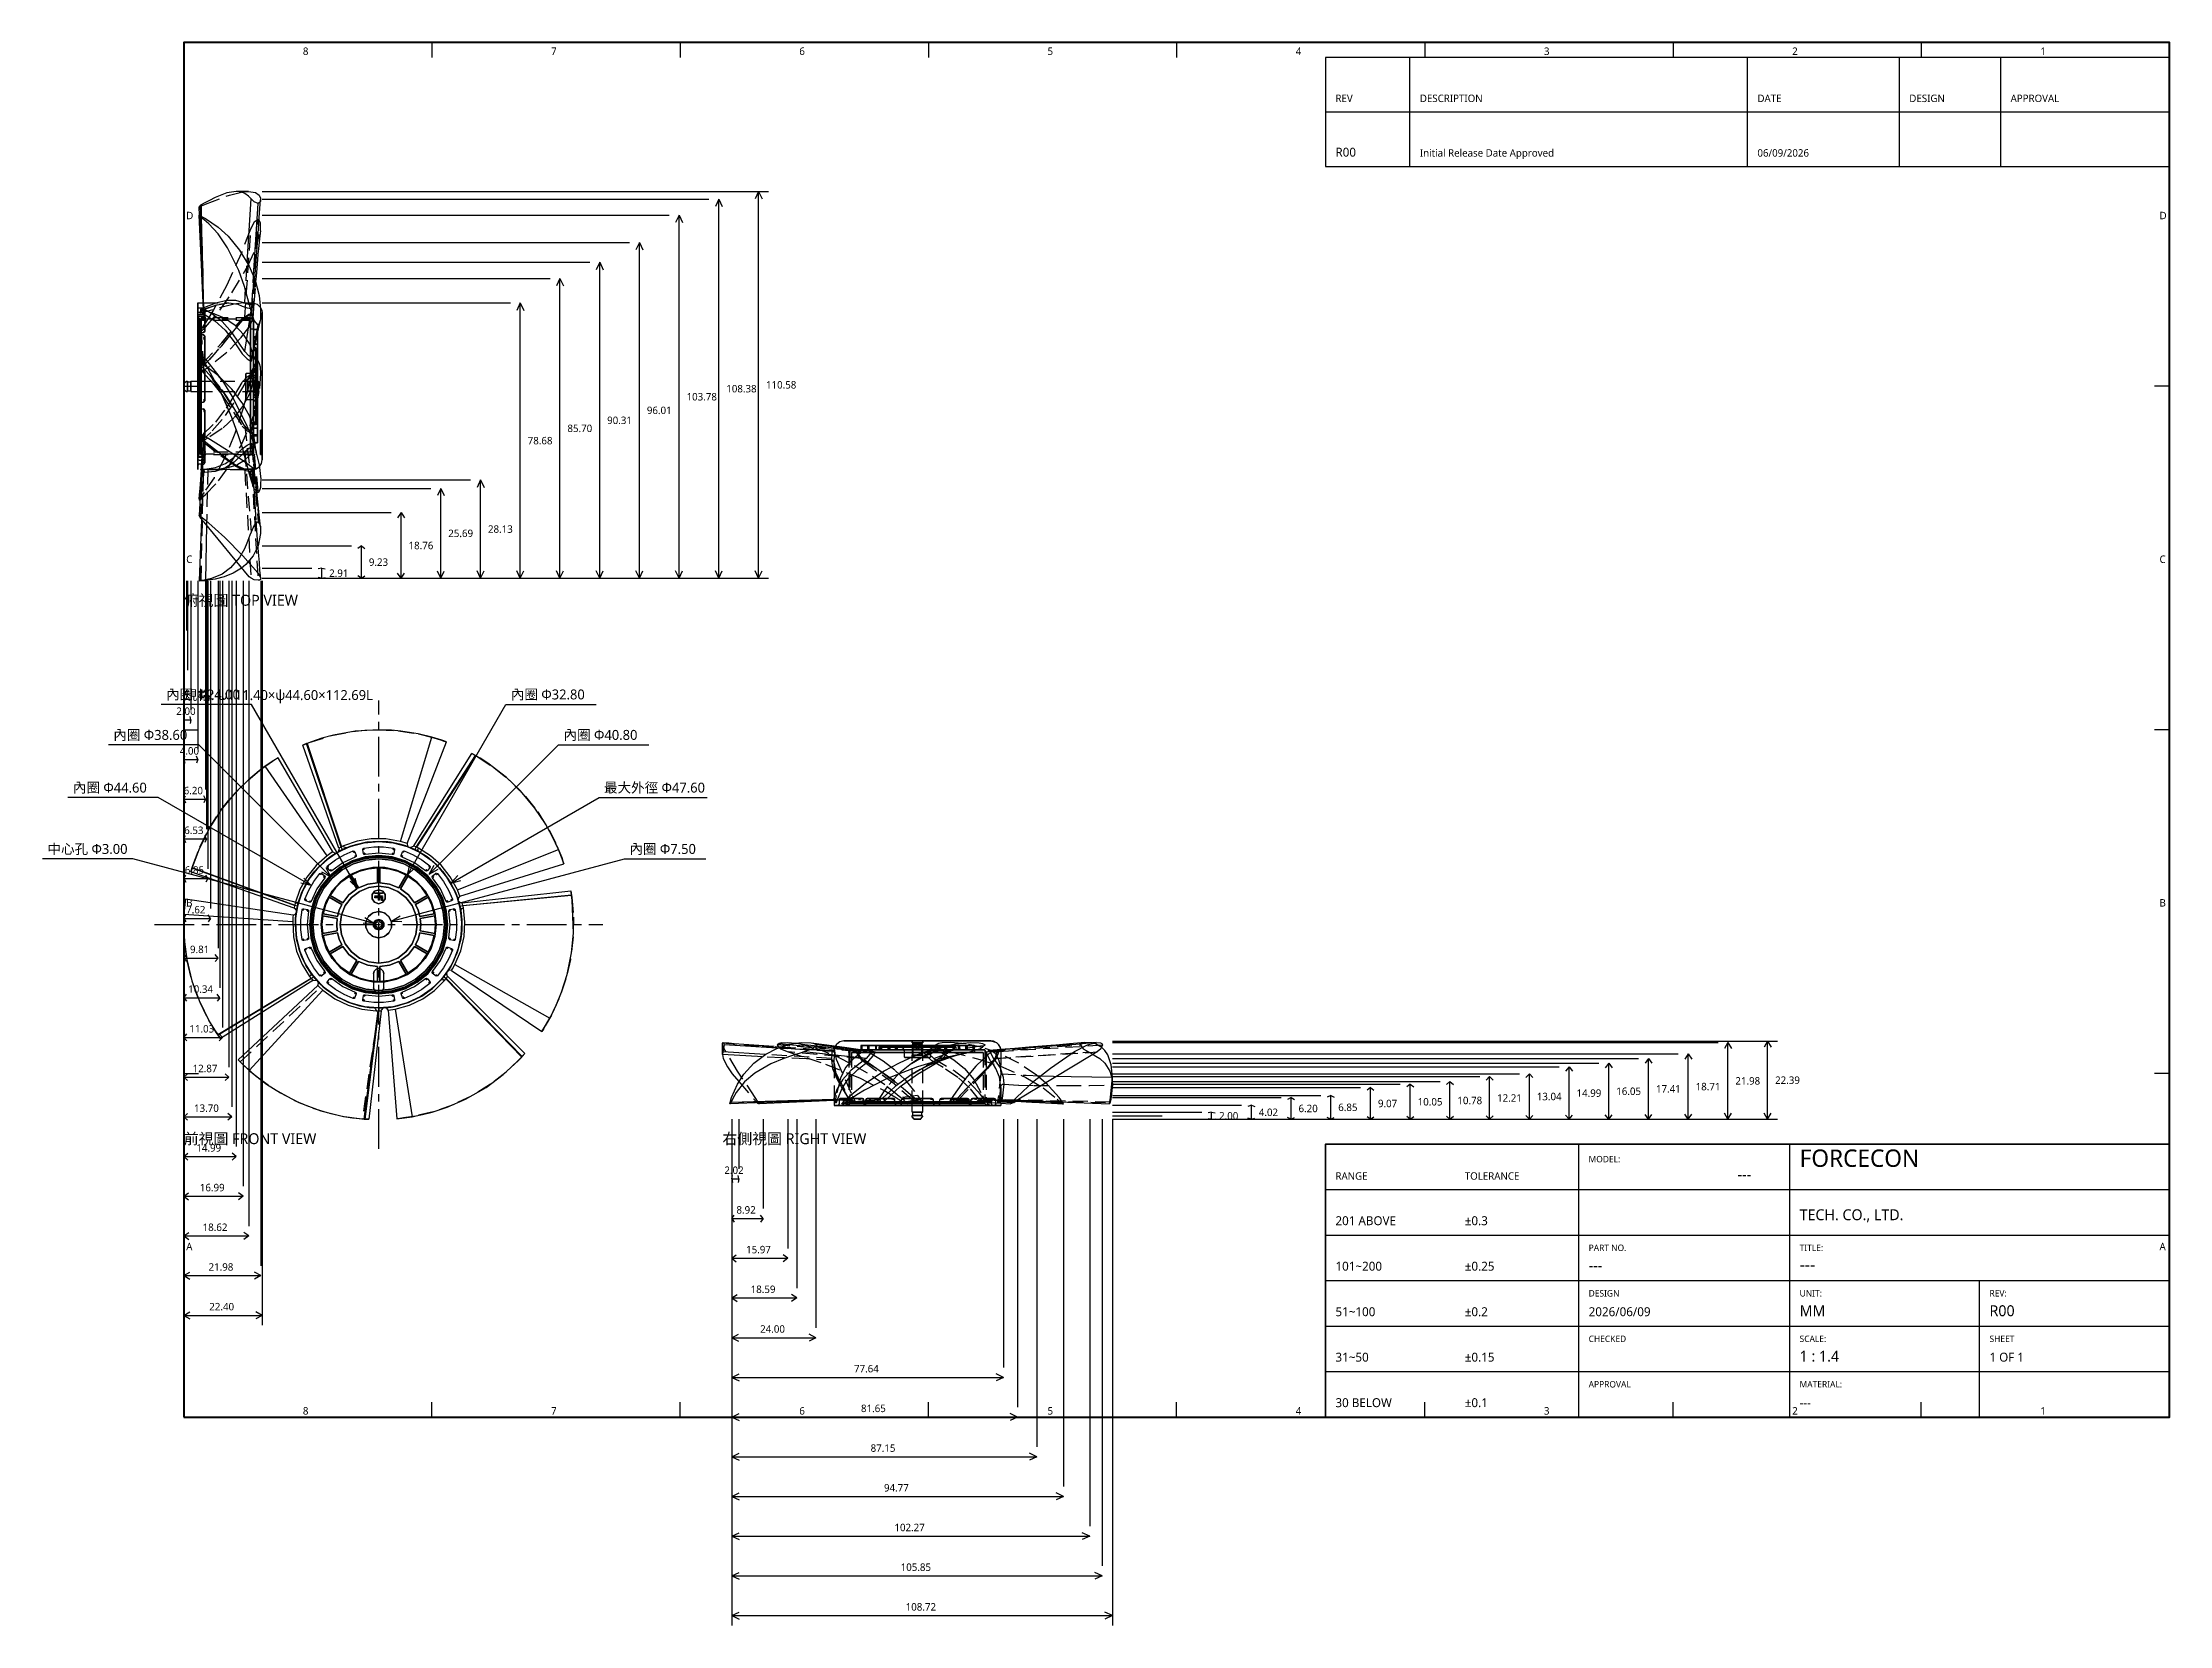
# Model space of a CAD drawing. Header units: metres. Extents: x -18 to 410, y -32 to 287.
import ezdxf

# ---------------------------------------------------------------- set-up
doc = ezdxf.new("R2010")
doc.units = ezdxf.units.M
doc.linetypes.add('CENTER2', pattern=[12.5, 8, -1.5, 1.5, -1.5])
doc.linetypes.add('DASHED', pattern=[4.5, 3, -1.5])
for name, color, linetype in [('BORDER', 7, 'Continuous'), ('DIM', 2, 'Continuous'), ('HIDDEN', 9, 'DASHED'), ('TEXT', 7, 'Continuous'), ('TITLE_LABEL', 7, 'Continuous'), ('TITLE_VALUE', 7, 'Continuous'), ('VISIBLE', 3, 'Continuous')]:
    doc.layers.add(name, color=color, linetype=linetype)
doc.styles.add('CHINESE', font='msjh.ttc')

msp = doc.modelspace()

# ---------------------------------------------------------------- texts
at = {"layer": 'BORDER', "style": 'CHINESE'}
for s, p in [('8', (34, 284.5)), ('7', (84, 284.5)), ('6', (134, 284.5)), ('5', (184, 284.5)), ('4', (234, 284.5)), ('3', (284, 284.5)), ('2', (334, 284.5)), ('1', (384, 284.5)), ('D', (10.5, 251.38)), ('D', (408, 251.38)), ('C', (10.5, 182.12)), ('C', (408, 182.12)), ('B', (10.5, 112.88)), ('B', (408, 112.88)), ('A', (10.5, 43.62)), ('A', (408, 43.62)), ('8', (34, 10.5)), ('7', (84, 10.5)), ('6', (134, 10.5)), ('5', (184, 10.5)), ('4', (234, 10.5)), ('3', (284, 10.5)), ('2', (334, 10.5)), ('1', (384, 10.5))]:
    msp.add_text(s, height=1.5, dxfattribs=at).set_placement(p)
at = {"layer": 'DIM', "style": 'CHINESE'}
for s, p in [('110.58', (127.29, 217.27)), ('103.78', (111.29, 214.87)), ('108.38', (119.29, 216.49)), ('85.70', (87.29, 208.5)), ('90.31', (95.29, 210.12)), ('96.01', (103.29, 212.13)), ('78.68', (79.29, 206.02)), ('25.69', (63.29, 187.34)), ('28.13', (71.29, 188.2)), ('18.76', (55.29, 184.89)), ('2.91', (39.29, 179.31)), ('9.23', (47.29, 181.54)), ('2.00', (8.51, 151.5)), ('4.00', (9.21, 143.5)), ('6.20', (9.99, 135.5)), ('6.53', (10.1, 127.5)), ('6.85', (10.22, 119.5)), ('7.62', (10.49, 111.5)), ('9.81', (11.26, 103.5)), ('10.34', (10.9, 95.5)), ('11.03', (11.14, 87.5)), ('12.87', (11.79, 79.5)), ('18.71', (314.56, 75.85)), ('21.98', (322.56, 77)), ('22.39', (330.56, 77.14)), ('13.70', (12.08, 71.5)), ('6.20', (234.56, 71.44)), ('6.85', (242.56, 71.67)), ('9.07', (250.56, 72.45)), ('10.05', (258.56, 72.79)), ('10.78', (266.56, 73.05)), ('12.21', (274.56, 73.55)), ('13.04', (282.56, 73.85)), ('14.99', (290.56, 74.54)), ('16.05', (298.56, 74.91)), ('17.41', (306.56, 75.39)), ('2.00', (218.56, 69.96)), ('4.02', (226.56, 70.67)), ('14.99', (12.54, 63.5)), ('2.02', (118.91, 59)), ('16.99', (13.24, 55.5)), ('8.92', (121.34, 51)), ('18.62', (13.81, 47.5)), ('15.97', (123.28, 43)), ('21.98', (15, 39.5)), ('18.59', (124.2, 35)), ('22.40', (15.15, 31.5)), ('24.00', (126.11, 27)), ('77.64', (145.02, 19)), ('81.65', (146.43, 11)), ('87.15', (148.37, 3)), ('94.77', (151.06, -5)), ('102.27', (153.16, -13)), ('105.85', (154.42, -21)), ('108.72', (155.43, -29))]:
    msp.add_text(s, height=1.5, dxfattribs=at).set_placement(p)
at = {"layer": 'DIM', "color": 2, "style": 'CHINESE'}
for s, p in [('內圈 Φ24.00', (6.44, 154.62)), ('內圈 Φ32.80', (75.9, 154.62)), ('內圈 Φ38.60', (-4.18, 146.47)), ('內圈 Φ40.80', (86.51, 146.47)), ('內圈 Φ44.60', (-12.32, 135.85)), ('最大外徑 Φ47.60', (94.66, 135.85)), ('中心孔 Φ3.00', (-17.44, 123.49)), ('內圈 Φ7.50', (99.78, 123.49))]:
    msp.add_text(s, height=2, dxfattribs=at).set_placement(p)
at = {"layer": 'TEXT', "style": 'CHINESE'}
for s, height, p in [('俯視圖 TOP VIEW', 2.2, (10, 173.5)), ('規格: ψ111.40×ψ44.60×112.69L', 2, (10, 154.5)), ('前視圖 FRONT VIEW', 2.2, (10, 65)), ('右側視圖 RIGHT VIEW', 2.2, (118.51, 65))]:
    msp.add_text(s, height=height, dxfattribs=at).set_placement(p)
at = {"layer": 'TITLE_LABEL', "style": 'CHINESE'}
for s, height, p in [('REV', 1.5, (242, 275)), ('DESCRIPTION', 1.5, (259, 275)), ('DATE', 1.5, (327, 275)), ('DESIGN', 1.5, (357.6, 275)), ('APPROVAL', 1.5, (378, 275)), ('MODEL:', 1.3, (293, 61.33)), ('RANGE', 1.5, (242, 57.83)), ('TOLERANCE', 1.5, (268.05, 57.83)), ('PART NO.', 1.3, (293, 43.46)), ('TITLE:', 1.3, (335.5, 43.46)), ('DESIGN', 1.3, (293, 34.29)), ('UNIT:', 1.3, (335.5, 34.29)), ('REV:', 1.3, (373.75, 34.29)), ('CHECKED', 1.3, (293, 25.12)), ('SCALE:', 1.3, (335.5, 25.12)), ('SHEET', 1.3, (373.75, 25.12)), ('APPROVAL', 1.3, (293, 15.96)), ('MATERIAL:', 1.3, (335.5, 15.96))]:
    msp.add_text(s, height=height, dxfattribs=at).set_placement(p)
at = {"layer": 'TITLE_VALUE', "style": 'CHINESE'}
for s, height, p in [('R00', 1.8, (242, 264)), ('Initial Release Date Approved', 1.5, (259, 264)), ('06/09/2026', 1.5, (327, 264)), ('FORCECON', 3.5, (335.5, 60.42)), ('---', 2.2, (323, 57.83)), ('TECH. CO., LTD.', 2.2, (335.5, 49.67)), ('201 ABOVE', 1.8, (242, 48.67)), ('±0.3', 1.8, (268.05, 48.67)), ('101~200', 1.8, (242, 39.5)), ('±0.25', 1.8, (268.05, 39.5)), ('---', 2.2, (293, 39.5)), ('---', 2.5, (335.5, 39.5)), ('51~100', 1.8, (242, 30.33)), ('±0.2', 1.8, (268.05, 30.33)), ('2026/06/09', 1.8, (293, 30.33)), ('MM', 2.2, (335.5, 30.33)), ('R00', 2.2, (373.75, 30.33)), ('31~50', 1.8, (242, 21.17)), ('±0.15', 1.8, (268.05, 21.17)), ('1 : 1.4', 2.2, (335.5, 21.17)), ('1 OF 1', 1.8, (373.75, 21.17)), ('30 BELOW', 1.8, (242, 12)), ('±0.1', 1.8, (268.05, 12)), ('---', 1.8, (335.5, 12))]:
    msp.add_text(s, height=height, dxfattribs=at).set_placement(p)

# ---------------------------------------------------------------- linework, layer by layer
at = {"layer": 'BORDER'}
for p, q in [((10, 287), (10, 284)), ((60, 287), (60, 284)), ((110, 287), (110, 284)), ((160, 287), (160, 284)), ((210, 287), (210, 284)), ((257, 262), (257, 284)), ((260, 287), (260, 284)), ((310, 287), (310, 284)), ((325, 262), (325, 284)), ((355.6, 262), (355.6, 284)), ((360, 287), (360, 284)), ((376, 262), (376, 284)), ((410, 262), (410, 284)), ((240, 273), (410, 273)), ((10, 217.75), (13, 217.75)), ((410, 217.75), (407, 217.75)), ((10, 148.5), (13, 148.5)), ((410, 148.5), (407, 148.5)), ((10, 79.25), (13, 79.25)), ((410, 79.25), (407, 79.25)), ((291, 10), (291, 65)), ((333.5, 10), (333.5, 65)), ((240, 55.83), (410, 55.83)), ((240, 46.67), (410, 46.67)), ((240, 37.5), (410, 37.5)), ((371.75, 10), (371.75, 37.5)), ((240, 28.33), (410, 28.33)), ((240, 19.17), (410, 19.17)), ((10, 10), (10, 13)), ((60, 10), (60, 13)), ((110, 10), (110, 13)), ((160, 10), (160, 13)), ((210, 10), (210, 13)), ((260, 10), (260, 13)), ((310, 10), (310, 13)), ((360, 10), (360, 13)), ((10, 10), (13, 10)), ((410, 10), (407, 10))]:
    msp.add_line(p, q, dxfattribs=at)
at = {"layer": 'BORDER', "lineweight": 50}
msp.add_lwpolyline([(10, 10), (410, 10), (410, 287), (10, 287)], close=True, dxfattribs=at)
at = {"layer": 'BORDER'}
msp.add_lwpolyline([(240, 262), (410, 262), (410, 284), (240, 284)], close=True, dxfattribs=at)
at = {"layer": 'BORDER', "lineweight": 35}
msp.add_lwpolyline([(240, 10), (410, 10), (410, 65), (240, 65)], close=True, dxfattribs=at)
at = {"layer": 'CENTER2', "color": 3, "linetype": 'CENTER2'}
for p, q in [((49.27, 64.08), (49.27, 154.37)), ((4.12, 109.23), (94.41, 109.23))]:
    msp.add_line(p, q, dxfattribs=at)
at = {"layer": 'DIM', "color": 2}
for p, q in [((25.79, 257), (127.79, 257)), ((25.79, 255.45), (115.79, 255.45)), ((117.79, 255.45), (117.09, 253.95)), ((117.79, 179.03), (117.79, 255.45)), ((117.79, 255.45), (118.49, 253.95)), ((125.79, 257), (125.09, 255.5)), ((125.79, 179.03), (125.79, 257)), ((125.79, 257), (126.49, 255.5)), ((25.79, 252.21), (107.79, 252.21)), ((109.79, 252.21), (109.09, 250.71)), ((109.79, 179.03), (109.79, 252.21)), ((109.79, 252.21), (110.49, 250.71)), ((25.79, 246.73), (99.79, 246.73)), ((101.79, 246.73), (101.09, 245.23)), ((101.79, 179.03), (101.79, 246.73)), ((101.79, 246.73), (102.49, 245.23)), ((25.79, 242.71), (91.79, 242.71)), ((93.79, 242.71), (93.09, 241.21)), ((93.79, 179.03), (93.79, 242.71)), ((93.79, 242.71), (94.49, 241.21)), ((25.79, 239.46), (83.79, 239.46)), ((85.79, 239.46), (85.09, 237.96)), ((85.79, 179.03), (85.79, 239.46)), ((85.79, 239.46), (86.49, 237.96)), ((25.79, 234.51), (75.79, 234.51)), ((77.79, 234.51), (77.09, 233.01)), ((77.79, 179.03), (77.79, 234.51)), ((77.79, 234.51), (78.49, 233.01)), ((25.79, 198.86), (67.79, 198.86)), ((25.79, 197.15), (59.79, 197.15)), ((61.79, 197.15), (61.09, 195.7)), ((61.79, 179.03), (61.79, 197.15)), ((61.79, 197.15), (62.49, 195.7)), ((69.79, 198.86), (69.09, 197.36)), ((69.79, 179.03), (69.79, 198.86)), ((69.79, 198.86), (70.49, 197.36)), ((25.79, 192.26), (51.79, 192.26)), ((53.79, 192.26), (53.09, 191.2)), ((53.79, 179.03), (53.79, 192.26)), ((53.79, 192.26), (54.49, 191.2)), ((25.79, 185.54), (43.79, 185.54)), ((45.79, 185.54), (45.09, 185.02)), ((45.79, 179.03), (45.79, 185.54)), ((45.79, 185.54), (46.49, 185.02)), ((25.79, 181.08), (35.79, 181.08)), ((37.79, 181.08), (37.09, 180.92)), ((37.79, 179.03), (37.79, 181.08)), ((37.79, 181.08), (38.49, 180.92)), ((53.79, 179.03), (53.09, 180.09)), ((53.79, 179.03), (54.49, 180.09)), ((61.79, 179.03), (61.09, 180.48)), ((61.79, 179.03), (62.49, 180.48)), ((69.79, 179.03), (69.09, 180.53)), ((69.79, 179.03), (70.49, 180.53)), ((77.79, 179.03), (77.09, 180.53)), ((77.79, 179.03), (78.49, 180.53)), ((85.79, 179.03), (85.09, 180.53)), ((85.79, 179.03), (86.49, 180.53)), ((93.79, 179.03), (93.09, 180.53)), ((93.79, 179.03), (94.49, 180.53)), ((101.79, 179.03), (101.09, 180.53)), ((101.79, 179.03), (102.49, 180.53)), ((109.79, 179.03), (109.09, 180.53)), ((109.79, 179.03), (110.49, 180.53)), ((117.79, 179.03), (117.09, 180.53)), ((117.79, 179.03), (118.49, 180.53)), ((125.79, 179.03), (125.09, 180.53)), ((125.79, 179.03), (126.49, 180.53)), ((10, 178.5), (10, 28.5)), ((10.57, 178.5), (10.57, 168.5)), ((10.78, 178.5), (10.78, 160.5)), ((11.41, 178.5), (11.41, 152.5)), ((12.82, 178.5), (12.82, 144.5)), ((14.37, 178.5), (14.37, 136.5)), ((14.6, 178.5), (14.6, 128.5)), ((14.83, 178.5), (14.83, 120.5)), ((15.37, 178.5), (15.37, 112.5)), ((16.92, 178.5), (16.92, 104.5)), ((17.29, 178.5), (17.29, 96.5)), ((17.78, 178.5), (17.78, 88.5)), ((19.07, 178.5), (19.07, 80.5)), ((19.66, 178.5), (19.66, 72.5)), ((20.57, 178.5), (20.57, 64.5)), ((21.98, 178.5), (21.98, 56.5)), ((23.13, 178.5), (23.13, 48.5)), ((25.5, 178.5), (25.5, 40.5)), ((25.79, 179.03), (127.79, 179.03)), ((25.79, 178.5), (25.79, 28.5)), ((37.79, 179.03), (37.09, 179.2)), ((37.79, 179.03), (38.49, 179.2)), ((45.79, 179.03), (45.09, 179.55)), ((45.79, 179.03), (46.49, 179.55)), ((23.64, 153.62), (5.44, 153.62)), ((10, 150.5), (10.11, 151.2)), ((10, 150.5), (11.41, 150.5)), ((10, 150.5), (10.11, 149.8)), ((11.41, 150.5), (11.3, 151.2)), ((11.41, 150.5), (11.3, 149.8)), ((45.04, 116.55), (23.64, 153.62)), ((55.05, 119.24), (74.9, 153.62)), ((74.9, 153.62), (93.1, 153.62)), ((13.02, 145.47), (-5.18, 145.47)), ((10, 142.5), (10.23, 143.2)), ((10, 142.5), (12.82, 142.5)), ((10, 142.5), (10.23, 141.8)), ((12.82, 142.5), (12.59, 143.2)), ((12.82, 142.5), (12.59, 141.8)), ((39.65, 118.85), (13.02, 145.47)), ((59.44, 119.4), (85.51, 145.47)), ((85.51, 145.47), (103.71, 145.47)), ((4.88, 134.85), (-13.32, 134.85)), ((35.65, 117.09), (4.88, 134.85)), ((10, 134.5), (10.35, 135.2)), ((10, 134.5), (14.37, 134.5)), ((10, 134.5), (10.35, 133.8)), ((14.37, 134.5), (14.02, 135.2)), ((14.37, 134.5), (14.02, 133.8)), ((63.8, 117.62), (93.66, 134.85)), ((93.66, 134.85), (115.46, 134.85)), ((10, 126.5), (10.37, 127.2)), ((10, 126.5), (14.6, 126.5)), ((10, 126.5), (10.37, 125.8)), ((14.6, 126.5), (14.23, 127.2)), ((14.6, 126.5), (14.23, 125.8)), ((-0.24, 122.49), (-18.44, 122.49)), ((48.25, 109.5), (-0.24, 122.49)), ((39.65, 118.85), (38.66, 120.69)), ((51.82, 109.91), (98.78, 122.49)), ((55.05, 119.24), (55.53, 121.27)), ((55.05, 119.24), (56.57, 120.67)), ((59.44, 119.4), (60.43, 121.24)), ((59.44, 119.4), (61.28, 120.39)), ((98.78, 122.49), (115.18, 122.49)), ((10, 118.5), (10.39, 119.2)), ((10, 118.5), (14.83, 118.5)), ((10, 118.5), (10.39, 117.8)), ((14.83, 118.5), (14.44, 119.2)), ((14.83, 118.5), (14.44, 117.8)), ((35.65, 117.09), (33.62, 117.57)), ((35.65, 117.09), (34.22, 118.61)), ((39.65, 118.85), (37.81, 119.84)), ((45.04, 116.55), (43.52, 117.99)), ((45.04, 116.55), (44.56, 118.59)), ((63.8, 117.62), (65.23, 119.14)), ((63.8, 117.62), (65.83, 118.1)), ((10, 110.5), (10.43, 111.2)), ((10, 110.5), (15.37, 110.5)), ((10, 110.5), (10.43, 109.8)), ((15.37, 110.5), (14.94, 111.2)), ((15.37, 110.5), (14.94, 109.8)), ((48.25, 109.5), (46.16, 109.44)), ((48.25, 109.5), (46.47, 110.6)), ((51.82, 109.91), (53.6, 111.01)), ((51.82, 109.91), (53.91, 109.85)), ((10, 102.5), (10.55, 103.2)), ((16.92, 102.5), (16.36, 103.2)), ((10, 102.5), (16.92, 102.5)), ((10, 102.5), (10.55, 101.8)), ((16.92, 102.5), (16.36, 101.8)), ((10, 94.5), (10.58, 95.2)), ((10, 94.5), (17.29, 94.5)), ((10, 94.5), (10.58, 93.8)), ((17.29, 94.5), (16.71, 95.2)), ((17.29, 94.5), (16.71, 93.8)), ((10, 86.5), (10.62, 87.2)), ((10, 86.5), (17.78, 86.5)), ((10, 86.5), (10.62, 85.8)), ((17.78, 86.5), (17.15, 87.2)), ((17.78, 86.5), (17.15, 85.8)), ((197.06, 85.78), (331.06, 85.78)), ((329.06, 85.78), (328.36, 84.52)), ((329.06, 70), (329.06, 85.78)), ((329.06, 85.78), (329.76, 84.52)), ((197.06, 85.5), (319.06, 85.5)), ((197.06, 83.19), (311.06, 83.19)), ((197.06, 82.28), (303.06, 82.28)), ((305.06, 82.28), (304.36, 81.3)), ((305.06, 70), (305.06, 82.28)), ((305.06, 82.28), (305.76, 81.3)), ((313.06, 83.19), (312.36, 82.14)), ((313.06, 70), (313.06, 83.19)), ((313.06, 83.19), (313.76, 82.14)), ((321.06, 85.5), (320.36, 84.26)), ((321.06, 70), (321.06, 85.5)), ((321.06, 85.5), (321.76, 84.26)), ((10, 78.5), (10.73, 79.2)), ((10, 78.5), (19.07, 78.5)), ((10, 78.5), (10.73, 77.8)), ((19.07, 78.5), (18.35, 79.2)), ((19.07, 78.5), (18.35, 77.8)), ((197.06, 81.32), (295.06, 81.32)), ((197.06, 80.57), (287.06, 80.57)), ((197.06, 79.2), (279.06, 79.2)), ((197.06, 78.61), (271.06, 78.61)), ((197.06, 77.6), (263.06, 77.6)), ((265.06, 77.6), (264.36, 76.99)), ((265.06, 70), (265.06, 77.6)), ((265.06, 77.6), (265.76, 76.99)), ((273.06, 78.61), (272.36, 77.92)), ((273.06, 70), (273.06, 78.61)), ((273.06, 78.61), (273.76, 77.92)), ((281.06, 79.2), (280.36, 78.46)), ((281.06, 70), (281.06, 79.2)), ((281.06, 79.2), (281.76, 78.46)), ((289.06, 80.57), (288.36, 79.73)), ((289.06, 70), (289.06, 80.57)), ((289.06, 80.57), (289.76, 79.73)), ((297.06, 81.32), (296.36, 80.41)), ((297.06, 70), (297.06, 81.32)), ((297.06, 81.32), (297.76, 80.41)), ((197.06, 77.08), (255.06, 77.08)), ((197.06, 76.39), (247.06, 76.39)), ((197.06, 74.83), (239.06, 74.83)), ((197.06, 74.37), (231.06, 74.37)), ((233.06, 74.37), (232.36, 74.02)), ((233.06, 70), (233.06, 74.37)), ((233.06, 74.37), (233.76, 74.02)), ((241.06, 74.83), (240.36, 74.44)), ((241.06, 70), (241.06, 74.83)), ((241.06, 74.83), (241.76, 74.44)), ((249.06, 76.39), (248.36, 75.88)), ((249.06, 70), (249.06, 76.39)), ((249.06, 76.39), (249.76, 75.88)), ((257.06, 77.08), (256.36, 76.52)), ((257.06, 70), (257.06, 77.08)), ((257.06, 77.08), (257.76, 76.52)), ((10, 70.5), (10.77, 71.2)), ((10, 70.5), (19.66, 70.5)), ((10, 70.5), (10.77, 69.8)), ((19.66, 70.5), (18.88, 71.2)), ((19.66, 70.5), (18.88, 69.8)), ((120.4, 70), (120.4, -32)), ((121.82, 70), (121.82, 60)), ((126.69, 70), (126.69, 52)), ((131.66, 70), (131.66, 44)), ((133.51, 70), (133.51, 36)), ((137.32, 70), (137.32, 28)), ((175.15, 70), (175.15, 20)), ((177.97, 70), (177.97, 12)), ((181.85, 70), (181.85, 4)), ((187.22, 70), (187.22, -4)), ((192.51, 70), (192.51, -12)), ((195.03, 70), (195.03, -20)), ((197.06, 72.83), (223.06, 72.83)), ((197.06, 71.41), (215.06, 71.41)), ((197.06, 70.68), (207.06, 70.68)), ((197.06, 70), (197.06, -32)), ((197.06, 70), (331.06, 70)), ((217.06, 71.41), (216.36, 71.3)), ((217.06, 70), (216.36, 70.11)), ((217.06, 70), (217.06, 71.41)), ((217.06, 71.41), (217.76, 71.3)), ((217.06, 70), (217.76, 70.11)), ((225.06, 72.83), (224.36, 72.61)), ((225.06, 70), (224.36, 70.23)), ((225.06, 70), (225.06, 72.83)), ((225.06, 72.83), (225.76, 72.61)), ((225.06, 70), (225.76, 70.23)), ((233.06, 70), (232.36, 70.35)), ((233.06, 70), (233.76, 70.35)), ((241.06, 70), (240.36, 70.39)), ((241.06, 70), (241.76, 70.39)), ((249.06, 70), (248.36, 70.51)), ((249.06, 70), (249.76, 70.51)), ((257.06, 70), (256.36, 70.57)), ((257.06, 70), (257.76, 70.57)), ((265.06, 70), (264.36, 70.61)), ((265.06, 70), (265.76, 70.61)), ((273.06, 70), (272.36, 70.69)), ((273.06, 70), (273.76, 70.69)), ((281.06, 70), (280.36, 70.74)), ((281.06, 70), (281.76, 70.74)), ((289.06, 70), (288.36, 70.85)), ((289.06, 70), (289.76, 70.85)), ((297.06, 70), (296.36, 70.91)), ((297.06, 70), (297.76, 70.91)), ((305.06, 70), (304.36, 70.98)), ((305.06, 70), (305.76, 70.98)), ((313.06, 70), (312.36, 71.06)), ((313.06, 70), (313.76, 71.06)), ((321.06, 70), (320.36, 71.24)), ((321.06, 70), (321.76, 71.24)), ((329.06, 70), (328.36, 71.26)), ((329.06, 70), (329.76, 71.26)), ((10, 62.5), (10.85, 63.2)), ((10, 62.5), (20.57, 62.5)), ((10, 62.5), (10.85, 61.8)), ((20.57, 62.5), (19.73, 63.2)), ((20.57, 62.5), (19.73, 61.8)), ((120.4, 58), (120.51, 58.7)), ((120.4, 58), (121.82, 58)), ((120.4, 58), (120.51, 57.3)), ((121.82, 58), (121.71, 58.7)), ((121.82, 58), (121.71, 57.3)), ((10, 54.5), (10.96, 55.2)), ((10, 54.5), (21.98, 54.5)), ((10, 54.5), (10.96, 53.8)), ((21.98, 54.5), (21.02, 55.2)), ((21.98, 54.5), (21.02, 53.8)), ((10, 46.5), (11.05, 47.2)), ((23.13, 46.5), (22.08, 47.2)), ((120.4, 50), (120.9, 50.7)), ((120.4, 50), (126.69, 50)), ((120.4, 50), (120.9, 49.3)), ((126.69, 50), (126.19, 50.7)), ((126.69, 50), (126.19, 49.3)), ((10, 46.5), (23.13, 46.5)), ((10, 46.5), (11.05, 45.8)), ((23.13, 46.5), (22.08, 45.8)), ((10, 38.5), (11.24, 39.2)), ((25.5, 38.5), (24.26, 39.2)), ((120.4, 42), (121.3, 42.7)), ((120.4, 42), (131.66, 42)), ((120.4, 42), (121.3, 41.3)), ((131.66, 42), (130.76, 42.7)), ((131.66, 42), (130.76, 41.3)), ((10, 38.5), (25.5, 38.5)), ((10, 38.5), (11.24, 37.8)), ((25.5, 38.5), (24.26, 37.8)), ((120.4, 34), (121.45, 34.7)), ((133.51, 34), (132.46, 34.7)), ((10, 30.5), (11.26, 31.2)), ((10, 30.5), (25.79, 30.5)), ((10, 30.5), (11.26, 29.8)), ((25.79, 30.5), (24.53, 31.2)), ((25.79, 30.5), (24.53, 29.8)), ((120.4, 34), (133.51, 34)), ((120.4, 34), (121.45, 33.3)), ((133.51, 34), (132.46, 33.3)), ((120.4, 26), (121.75, 26.7)), ((120.4, 26), (137.32, 26)), ((120.4, 26), (121.75, 25.3)), ((137.32, 26), (135.97, 26.7)), ((137.32, 26), (135.97, 25.3)), ((120.4, 18), (121.9, 18.7)), ((120.4, 18), (175.15, 18)), ((120.4, 18), (121.9, 17.3)), ((175.15, 18), (173.65, 18.7)), ((175.15, 18), (173.65, 17.3)), ((120.4, 10), (121.9, 10.7)), ((120.4, 10), (177.97, 10)), ((120.4, 10), (121.9, 9.3)), ((177.97, 10), (176.47, 10.7)), ((177.97, 10), (176.47, 9.3)), ((120.4, 2), (121.9, 2.7)), ((120.4, 2), (181.85, 2)), ((120.4, 2), (121.9, 1.3)), ((181.85, 2), (180.35, 2.7)), ((181.85, 2), (180.35, 1.3)), ((120.4, -6), (121.9, -5.3)), ((120.4, -6), (187.22, -6)), ((120.4, -6), (121.9, -6.7)), ((187.22, -6), (185.72, -5.3)), ((187.22, -6), (185.72, -6.7)), ((120.4, -14), (121.9, -13.3)), ((120.4, -14), (192.51, -14)), ((120.4, -14), (121.9, -14.7)), ((192.51, -14), (191.01, -13.3)), ((192.51, -14), (191.01, -14.7)), ((120.4, -22), (121.9, -21.3)), ((195.03, -22), (193.53, -21.3)), ((120.4, -22), (195.03, -22)), ((120.4, -22), (121.9, -22.7)), ((195.03, -22), (193.53, -22.7)), ((120.4, -30), (121.9, -29.3)), ((197.06, -30), (195.56, -29.3)), ((120.4, -30), (197.06, -30)), ((120.4, -30), (121.9, -30.7)), ((197.06, -30), (195.56, -30.7))]:
    msp.add_line(p, q, dxfattribs=at)
at = {"layer": 'HIDDEN'}
for p, q in [((13.78, 237.51), (13.2, 252.18)), ((13.97, 233.36), (13.44, 252.06)), ((13.53, 252.01), (13.98, 233.41)), ((22.28, 231.62), (23.57, 249.67)), ((23.7, 232.4), (24.98, 251.36)), ((22.28, 234.48), (22.78, 242.71)), ((23.7, 234.09), (24.07, 239.96)), ((12.82, 232.77), (12.82, 232.01)), ((12.82, 232.01), (12.82, 232.77)), ((12.82, 231.76), (12.82, 232.5)), ((12.82, 232.5), (12.82, 231.76)), ((12.82, 231.69), (13.17, 231.33)), ((13.95, 233.45), (13.1, 233.45)), ((13.1, 232.6), (13.95, 232.6)), ((13.1, 232.6), (13.95, 232.6)), ((13.95, 232.11), (13.1, 232.11)), ((13.1, 231.85), (13.95, 231.85)), ((13.1, 231.85), (13.95, 231.85)), ((23.47, 231.55), (13.53, 231.55)), ((13.95, 233.14), (13.89, 234.51)), ((13.91, 234.51), (19.07, 234.51)), ((14.23, 232.13), (14.23, 232.89)), ((14.23, 232.89), (14.23, 232.13)), ((14.23, 231.58), (14.23, 232.32)), ((14.23, 232.32), (14.23, 231.58)), ((22.04, 234.51), (23.82, 234.51)), ((12.82, 229.01), (12.82, 228.43)), ((12.82, 228.43), (12.82, 229.01)), ((12.82, 227.75), (12.82, 228.27)), ((12.82, 228.27), (12.82, 227.75)), ((13.1, 228.53), (13.95, 228.53)), ((13.1, 228.53), (13.95, 228.53)), ((13.1, 228.13), (13.95, 228.13)), ((13.1, 228.13), (13.95, 228.13)), ((13.95, 221.08), (13.13, 228.36)), ((13.17, 231.33), (24.03, 231.33)), ((13.97, 221.57), (13.38, 229.12)), ((13.48, 229.26), (13.98, 221.66)), ((23.47, 230.98), (13.88, 230.98)), ((14.23, 229.39), (14.23, 228.81)), ((14.23, 228.81), (14.23, 229.39)), ((14.23, 227.33), (14.23, 227.85)), ((14.23, 227.85), (14.23, 227.33)), ((23.47, 229.29), (24.03, 229.29)), ((24.03, 229.15), (24.03, 226.18)), ((24.03, 226.18), (24.03, 229.15)), ((24.03, 229.15), (24.88, 229.15)), ((24.88, 229.15), (24.03, 229.15)), ((24.03, 227.72), (24.03, 225.16)), ((24.03, 225.16), (24.03, 227.72)), ((24.88, 227.72), (24.03, 227.72)), ((24.03, 227.72), (24.88, 227.72)), ((24.03, 224.95), (24.03, 227.51)), ((24.03, 227.51), (24.03, 224.95)), ((24.03, 227.51), (24.88, 227.51)), ((24.88, 227.51), (24.03, 227.51)), ((24.88, 226.18), (24.88, 229.15)), ((24.88, 229.15), (24.88, 226.18)), ((24.88, 225.16), (24.88, 227.72)), ((24.88, 227.72), (24.88, 225.16)), ((24.88, 227.51), (24.88, 224.95)), ((24.88, 224.95), (24.88, 227.51)), ((13.95, 222.1), (13.13, 224.55)), ((23.7, 219.67), (24.98, 222.84)), ((24.88, 226.18), (24.03, 226.18)), ((24.03, 226.18), (24.88, 226.18)), ((24.53, 225.48), (24.03, 225.48)), ((24.03, 225.16), (24.88, 225.16)), ((24.88, 225.16), (24.03, 225.16)), ((24.88, 224.95), (24.03, 224.95)), ((24.03, 224.95), (24.88, 224.95)), ((24.03, 223.62), (24.03, 222.14)), ((24.03, 222.14), (24.03, 223.62)), ((24.88, 223.62), (24.03, 223.62)), ((24.03, 223.62), (24.88, 223.62)), ((24.03, 221.77), (24.03, 223.25)), ((24.03, 223.25), (24.03, 221.77)), ((24.03, 223.25), (24.88, 223.25)), ((24.88, 223.25), (24.03, 223.25)), ((24.6, 224.78), (24.53, 224.78)), ((24.53, 224.14), (24.6, 224.14)), ((24.53, 224.03), (24.53, 224.14)), ((24.53, 224.14), (24.6, 224.14)), ((24.53, 224.14), (24.53, 224.03)), ((24.53, 224.03), (24.6, 224.03)), ((24.53, 224.03), (24.6, 224.03)), ((24.53, 224.03), (24.6, 224.03)), ((24.53, 224.03), (24.6, 224.03)), ((24.53, 224.03), (24.53, 223.52)), ((24.53, 223.52), (24.53, 224.03)), ((24.53, 223.52), (24.6, 223.52)), ((24.53, 223.52), (24.6, 223.52)), ((24.53, 223.52), (24.53, 223.41)), ((24.53, 223.52), (24.6, 223.52)), ((24.53, 223.41), (24.53, 223.52)), ((24.53, 223.52), (24.6, 223.52)), ((24.53, 223.41), (24.6, 223.41)), ((24.53, 223.41), (24.6, 223.41)), ((24.53, 223.26), (24.6, 223.26)), ((24.53, 223.15), (24.53, 223.26)), ((24.53, 223.26), (24.6, 223.26)), ((24.53, 223.26), (24.53, 222.59)), ((24.53, 223.15), (24.6, 223.15)), ((24.53, 223.15), (24.6, 223.15)), ((24.53, 223.15), (24.6, 223.15)), ((24.53, 222.59), (24.53, 223.15)), ((24.53, 223.15), (24.6, 223.15)), ((24.53, 223.15), (24.53, 222.67)), ((24.53, 222.67), (24.53, 223.15)), ((24.6, 224.14), (24.6, 224.03)), ((24.6, 224.03), (24.6, 224.14)), ((24.6, 223.52), (24.6, 224.03)), ((24.6, 224.03), (24.6, 223.52)), ((24.6, 223.41), (24.6, 223.52)), ((24.6, 223.52), (24.6, 223.41)), ((24.6, 223.26), (24.6, 222.59)), ((24.6, 223.15), (24.6, 223.26)), ((24.6, 222.67), (24.6, 223.15)), ((24.6, 223.15), (24.6, 222.67)), ((24.6, 222.59), (24.6, 223.15)), ((24.88, 222.14), (24.88, 223.62)), ((24.88, 223.62), (24.88, 222.14)), ((24.88, 223.25), (24.88, 221.77)), ((24.88, 221.77), (24.88, 223.25)), ((12.82, 222.23), (12.82, 221.99)), ((12.82, 221.99), (12.82, 222.23)), ((12.82, 221.05), (12.82, 221.21)), ((12.82, 221.21), (12.82, 221.05)), ((12.82, 218.78), (22.9, 218.78)), ((13.1, 222.24), (13.95, 222.24)), ((13.1, 222.24), (13.95, 222.24)), ((13.1, 220.94), (13.95, 220.94)), ((13.1, 220.94), (13.95, 220.94)), ((13.97, 221.61), (13.81, 222.18)), ((13.94, 221.67), (13.98, 221.52)), ((14.23, 222.76), (14.23, 222.52)), ((14.23, 222.52), (14.23, 222.76)), ((14.23, 220.5), (14.23, 220.66)), ((14.23, 220.66), (14.23, 220.5)), ((22.28, 218.3), (23.57, 219.78)), ((22.48, 218.77), (24.38, 218.77)), ((22.62, 220.37), (23.82, 220.37)), ((22.9, 218.61), (24.38, 218.61)), ((24.03, 222.14), (24.88, 222.14)), ((24.88, 222.14), (24.03, 222.14)), ((24.88, 221.77), (24.03, 221.77)), ((24.03, 221.77), (24.88, 221.77)), ((24.03, 219.92), (24.03, 219.4)), ((24.03, 219.4), (24.03, 219.92)), ((24.88, 219.92), (24.03, 219.92)), ((24.03, 219.92), (24.88, 219.92)), ((24.03, 218.99), (24.03, 219.5)), ((24.03, 219.5), (24.03, 218.99)), ((24.03, 219.5), (24.88, 219.5)), ((24.88, 219.5), (24.03, 219.5)), ((24.03, 219.4), (24.88, 219.4)), ((24.88, 219.4), (24.03, 219.4)), ((24.88, 218.99), (24.03, 218.99)), ((24.03, 218.99), (24.88, 218.99)), ((24.38, 218.78), (25.02, 218.78)), ((24.53, 222.67), (24.6, 222.67)), ((24.53, 222.67), (24.6, 222.67)), ((24.53, 222.59), (24.6, 222.59)), ((24.53, 222.59), (24.6, 222.59)), ((24.6, 221.96), (24.53, 221.96)), ((24.88, 219.4), (24.88, 219.92)), ((24.88, 219.92), (24.88, 219.4)), ((24.88, 219.5), (24.88, 218.99)), ((24.88, 218.99), (24.88, 219.5)), ((25.02, 218.78), (25.09, 218.71)), ((12.82, 216.67), (22.9, 216.67)), ((12.82, 214.24), (12.82, 214.4)), ((12.82, 214.4), (12.82, 214.24)), ((13.1, 214.51), (13.95, 214.51)), ((13.1, 214.51), (13.95, 214.51)), ((14.23, 214.79), (14.23, 214.95)), ((14.23, 214.95), (14.23, 214.79)), ((22.48, 216.69), (24.38, 216.69)), ((22.62, 215.08), (23.82, 215.08)), ((22.9, 216.84), (24.38, 216.84)), ((24.03, 215.95), (24.03, 216.47)), ((24.03, 216.47), (24.03, 215.95)), ((24.03, 216.47), (24.88, 216.47)), ((24.88, 216.47), (24.03, 216.47)), ((24.03, 216.05), (24.03, 215.53)), ((24.03, 215.53), (24.03, 216.05)), ((24.88, 216.05), (24.03, 216.05)), ((24.03, 216.05), (24.88, 216.05)), ((24.88, 215.95), (24.03, 215.95)), ((24.03, 215.95), (24.88, 215.95)), ((24.03, 215.53), (24.88, 215.53)), ((24.88, 215.53), (24.03, 215.53)), ((24.38, 216.67), (25.02, 216.67)), ((24.88, 216.47), (24.88, 215.95)), ((24.88, 215.95), (24.88, 216.47)), ((24.88, 215.53), (24.88, 216.05)), ((24.88, 216.05), (24.88, 215.53)), ((25.02, 216.67), (25.09, 216.74)), ((12.82, 213.46), (12.82, 213.22)), ((12.82, 213.22), (12.82, 213.46)), ((13.1, 213.21), (13.95, 213.21)), ((13.1, 213.21), (13.95, 213.21)), ((14.23, 212.93), (14.23, 212.69)), ((14.23, 212.69), (14.23, 212.93)), ((24.03, 212.2), (24.03, 213.68)), ((24.03, 213.68), (24.03, 212.2)), ((24.03, 213.68), (24.88, 213.68)), ((24.88, 213.68), (24.03, 213.68)), ((24.03, 213.31), (24.03, 211.83)), ((24.03, 211.83), (24.03, 213.31)), ((24.88, 213.31), (24.03, 213.31)), ((24.03, 213.31), (24.88, 213.31)), ((24.88, 212.2), (24.03, 212.2)), ((24.03, 212.2), (24.88, 212.2)), ((24.03, 211.83), (24.88, 211.83)), ((24.88, 211.83), (24.03, 211.83)), ((24.03, 207.94), (24.03, 210.51)), ((24.03, 210.51), (24.03, 207.94)), ((24.03, 210.51), (24.88, 210.51)), ((24.88, 210.51), (24.03, 210.51)), ((24.03, 210.29), (24.03, 207.73)), ((24.03, 207.73), (24.03, 210.29)), ((24.88, 210.29), (24.03, 210.29)), ((24.03, 210.29), (24.88, 210.29)), ((24.53, 209.97), (24.03, 209.97)), ((24.88, 213.68), (24.88, 212.2)), ((24.88, 212.2), (24.88, 213.68)), ((24.88, 211.83), (24.88, 213.31)), ((24.88, 213.31), (24.88, 211.83)), ((24.88, 210.51), (24.88, 207.94)), ((24.88, 207.94), (24.88, 210.51)), ((24.88, 207.73), (24.88, 210.29)), ((24.88, 210.29), (24.88, 207.73)), ((12.82, 207.19), (12.82, 207.7)), ((12.82, 207.7), (12.82, 207.19)), ((12.82, 206.44), (12.82, 207.02)), ((12.82, 207.02), (12.82, 206.44)), ((13.1, 207.32), (13.95, 207.32)), ((13.1, 207.32), (13.95, 207.32)), ((13.1, 206.92), (13.95, 206.92)), ((13.1, 206.92), (13.95, 206.92)), ((13.97, 206.91), (13.38, 191.15)), ((13.97, 206.88), (13.38, 195.45)), ((13.48, 195.57), (13.98, 206.96)), ((13.48, 191.04), (13.98, 206.84)), ((13.95, 206.49), (13.73, 203.29)), ((14.23, 207.6), (14.23, 208.12)), ((14.23, 208.12), (14.23, 207.6)), ((14.23, 206.06), (14.23, 206.64)), ((14.23, 206.64), (14.23, 206.06)), ((22.28, 209.7), (23.57, 198.86)), ((23.47, 206.16), (24.03, 206.16)), ((23.7, 208.5), (24.98, 196.23)), ((24.03, 209.27), (24.03, 206.3)), ((24.03, 206.3), (24.03, 209.27)), ((24.03, 209.27), (24.88, 209.27)), ((24.88, 209.27), (24.03, 209.27)), ((24.88, 207.94), (24.03, 207.94)), ((24.03, 207.94), (24.88, 207.94)), ((24.03, 207.73), (24.88, 207.73)), ((24.88, 207.73), (24.03, 207.73)), ((24.88, 206.3), (24.03, 206.3)), ((24.03, 206.3), (24.88, 206.3)), ((24.88, 206.3), (24.88, 209.27)), ((24.88, 209.27), (24.88, 206.3)), ((25.79, 208.91), (25.44, 208.91)), ((25.44, 207.85), (25.44, 205.03)), ((25.44, 205.03), (25.44, 207.85)), ((25.79, 205.03), (25.79, 207.85)), ((12.82, 203.76), (13.17, 204.12)), ((12.82, 203.69), (12.82, 202.95)), ((12.82, 202.95), (12.82, 203.69)), ((12.82, 202.68), (12.82, 203.44)), ((12.82, 203.44), (12.82, 202.68)), ((13.1, 203.61), (13.95, 203.61)), ((13.1, 203.61), (13.95, 203.61)), ((13.95, 203.34), (13.1, 203.34)), ((13.1, 202.85), (13.95, 202.85)), ((13.1, 202.85), (13.95, 202.85)), ((13.95, 202), (13.1, 202)), ((13.17, 204.12), (24.03, 204.12)), ((23.47, 203.91), (13.53, 203.91)), ((13.73, 203.29), (13.56, 200.92)), ((23.47, 204.47), (13.88, 204.47)), ((14.23, 203.87), (14.23, 203.13)), ((14.23, 203.13), (14.23, 203.87)), ((14.23, 203.32), (14.23, 202.57)), ((14.23, 202.57), (14.23, 203.32)), ((22.28, 204.54), (23.57, 188.34)), ((23.7, 205.47), (24.98, 190.47)), ((25.26, 190.06), (23.81, 205.42)), ((25.44, 203.98), (25.79, 203.98)), ((13.38, 178.55), (13.97, 200.36)), ((23.82, 200.94), (13.4, 200.94)), ((13.48, 178.56), (13.98, 200.36)), ((13.95, 200.36), (13.6, 190.91)), ((14.83, 200.94), (14.6, 189.77)), ((14.83, 200.94), (23.82, 200.94)), ((22.28, 200.72), (23.57, 179.03)), ((23.7, 200.5), (24.98, 178.62)), ((52.48, 124.33), (52.32, 123.57)), ((39.46, 120.12), (38.94, 120.7)), ((44.5, 123.91), (44.74, 123.17)), ((49.06, 117.68), (49.06, 120.65)), ((49.48, 120.65), (49.48, 117.68)), ((53.8, 123.17), (54.04, 123.91)), ((59.6, 120.7), (59.08, 120.12)), ((37.8, 119.56), (38.37, 119.04)), ((43.38, 119.01), (44.86, 116.45)), ((45.22, 116.66), (43.74, 119.22)), ((54.8, 119.22), (53.32, 116.66)), ((53.68, 116.45), (55.16, 119.01)), ((60.17, 119.04), (60.74, 119.56)), ((35.32, 113.76), (34.59, 114)), ((40.98, 110.9), (38.06, 111.42)), ((39.27, 114.75), (41.84, 113.27)), ((42.05, 113.64), (39.48, 115.12)), ((48.49, 115.64), (50.04, 115.64)), ((48.49, 115.53), (48.49, 115.64)), ((49.22, 115.53), (48.49, 115.53)), ((48.49, 115.02), (49.22, 115.02)), ((48.49, 114.91), (48.49, 115.02)), ((50.04, 114.91), (48.49, 114.91)), ((48.49, 114.76), (50.04, 114.76)), ((48.49, 114.65), (48.49, 114.76)), ((49.22, 114.65), (48.49, 114.65)), ((49.22, 115.02), (49.22, 115.53)), ((49.22, 114.17), (49.22, 114.65)), ((49.42, 114.17), (49.22, 114.17)), ((49.42, 115.53), (49.42, 115.02)), ((50.04, 115.53), (49.42, 115.53)), ((49.42, 115.02), (50.04, 115.02)), ((49.42, 114.65), (49.42, 114.17)), ((49.85, 114.65), (49.42, 114.65)), ((49.85, 114.09), (49.85, 114.65)), ((50.04, 114.09), (49.85, 114.09)), ((50.04, 115.64), (50.04, 115.53)), ((50.04, 115.02), (50.04, 114.91)), ((50.04, 114.76), (50.04, 114.09)), ((59.05, 115.12), (56.49, 113.64)), ((56.7, 113.27), (59.27, 114.75)), ((60.48, 111.42), (57.56, 110.9)), ((37.99, 111), (40.9, 110.49)), ((40.9, 107.97), (37.99, 107.45)), ((38.06, 107.03), (40.98, 107.55)), ((57.56, 107.55), (60.48, 107.03)), ((57.64, 110.49), (60.55, 111)), ((60.55, 107.45), (57.64, 107.97)), ((34.59, 104.45), (35.32, 104.69)), ((41.84, 105.18), (39.27, 103.7)), ((39.48, 103.33), (42.05, 104.81)), ((56.49, 104.81), (59.05, 103.33)), ((59.27, 103.7), (56.7, 105.18)), ((63.21, 104.69), (63.95, 104.45)), ((38.37, 99.41), (37.8, 98.89)), ((44.86, 102.01), (43.38, 99.44)), ((43.74, 99.23), (45.22, 101.79)), ((48.21, 99.35), (48.21, 96.53)), ((48.21, 99.35), (48.21, 96.53)), ((49.06, 97.8), (49.06, 100.77)), ((49.48, 100.77), (49.48, 97.8)), ((50.33, 96.53), (50.33, 99.35)), ((50.33, 96.53), (50.33, 99.35)), ((53.32, 101.79), (54.8, 99.23)), ((55.16, 99.44), (53.68, 102.01)), ((60.74, 98.89), (60.17, 99.41)), ((21.39, 81.56), (37.86, 96.92)), ((38.94, 97.75), (39.46, 98.33)), ((44.74, 95.28), (44.5, 94.54)), ((54.04, 94.54), (53.8, 95.28)), ((59.08, 98.33), (59.6, 97.75)), ((49.27, 92.44), (45.96, 70.09)), ((142.98, 85.79), (172.6, 85.79)), ((156.73, 85.44), (156.73, 85.79)), ((156.73, 85.79), (156.73, 85.44)), ((158.85, 85.79), (158.85, 85.44)), ((158.85, 85.44), (158.85, 85.79)), ((118.51, 83.07), (118.51, 83.07)), ((140.47, 82.28), (127.11, 83.07)), ((140.56, 83.7), (129.55, 84.35)), ((145.53, 83.7), (131.02, 84.86)), ((146.55, 82.28), (131.73, 83.57)), ((131.86, 85.09), (146.38, 83.81)), ((141.01, 83.83), (141.01, 83.77)), ((141.01, 83.83), (141.01, 83.77)), ((143.97, 83.47), (143.97, 73.53)), ((143.97, 83.47), (143.97, 73.53)), ((144.18, 84.03), (144.18, 83.91)), ((144.18, 84.03), (144.53, 84.03)), ((144.18, 84.03), (144.18, 73.17)), ((144.18, 83.91), (144.18, 73.53)), ((146.22, 84.03), (144.53, 84.03)), ((146.22, 83.47), (144.53, 83.47)), ((144.53, 83.47), (144.53, 73.88)), ((144.53, 83.47), (144.53, 73.88)), ((146.22, 84.03), (146.37, 84.03)), ((146.22, 83.47), (146.22, 84.03)), ((146.22, 83.47), (146.22, 84.03)), ((146.37, 84.88), (146.37, 84.03)), ((146.37, 84.88), (149.33, 84.88)), ((146.37, 84.88), (146.37, 84.03)), ((146.5, 84.88), (146.5, 84.03)), ((149.42, 84.88), (146.5, 84.88)), ((146.5, 84.03), (146.5, 84.88)), ((146.5, 84.88), (149.42, 84.88)), ((149.42, 84.03), (146.5, 84.03)), ((146.5, 84.03), (149.42, 84.03)), ((146.58, 84.03), (146.58, 84.88)), ((146.58, 84.88), (149.49, 84.88)), ((146.58, 84.88), (146.58, 84.03)), ((149.49, 84.88), (146.58, 84.88)), ((146.58, 84.03), (149.49, 84.03)), ((149.49, 84.03), (146.58, 84.03)), ((147.79, 84.88), (147.79, 84.03)), ((150.36, 84.88), (147.79, 84.88)), ((147.79, 84.03), (147.79, 84.88)), ((147.79, 84.88), (150.36, 84.88)), ((150.36, 84.03), (147.79, 84.03)), ((147.79, 84.03), (150.36, 84.03)), ((148, 84.03), (148, 84.88)), ((148, 84.88), (150.57, 84.88)), ((148, 84.88), (148, 84.03)), ((150.57, 84.88), (148, 84.88)), ((148, 84.03), (150.57, 84.03)), ((150.57, 84.03), (148, 84.03)), ((149.33, 84.88), (149.33, 84.03)), ((149.33, 84.88), (149.33, 84.03)), ((149.33, 84.03), (150.03, 84.03)), ((149.42, 84.03), (149.42, 84.88)), ((149.42, 84.88), (149.42, 84.03)), ((149.49, 84.88), (149.49, 84.03)), ((149.49, 84.03), (149.49, 84.88)), ((150.03, 84.53), (150.03, 84.03)), ((150.03, 84.53), (154.44, 84.53)), ((150.03, 84.53), (150.03, 84.03)), ((150.36, 84.03), (150.36, 84.88)), ((150.36, 84.88), (150.36, 84.03)), ((150.57, 84.88), (150.57, 84.03)), ((150.57, 84.03), (150.57, 84.88)), ((151.89, 84.88), (151.89, 84.03)), ((153.38, 84.88), (151.89, 84.88)), ((151.89, 84.03), (151.89, 84.88)), ((151.89, 84.88), (153.38, 84.88)), ((153.38, 84.03), (151.89, 84.03)), ((151.89, 84.03), (153.38, 84.03)), ((152.26, 84.03), (152.26, 84.88)), ((152.26, 84.88), (153.74, 84.88)), ((152.26, 84.88), (152.26, 84.03)), ((153.74, 84.88), (152.26, 84.88)), ((152.26, 84.03), (153.74, 84.03)), ((153.74, 84.03), (152.26, 84.03)), ((153.38, 84.03), (153.38, 84.88)), ((153.38, 84.88), (153.38, 84.03)), ((153.74, 84.88), (153.74, 84.03)), ((153.74, 84.03), (153.74, 84.88)), ((155.14, 83.82), (155.14, 82.62)), ((155.14, 83.82), (155.14, 82.62)), ((155.29, 82.48), (156.73, 82.48)), ((156.38, 84.6), (156.38, 84.53)), ((156.8, 85.09), (156.73, 85.02)), ((156.73, 84.38), (156.73, 85.02)), ((156.73, 84.38), (156.73, 85.02)), ((156.75, 84.38), (156.73, 84.38)), ((156.75, 82.9), (156.73, 82.9)), ((156.73, 82.48), (156.73, 82.9)), ((156.73, 72.82), (156.73, 82.9)), ((156.73, 82.48), (156.75, 82.48)), ((156.73, 72.82), (156.73, 82.48)), ((156.75, 84.38), (156.75, 82.9)), ((156.91, 84.38), (156.75, 84.38)), ((156.75, 84.38), (156.75, 82.48)), ((156.75, 82.9), (156.75, 82.48)), ((156.91, 82.9), (156.75, 82.9)), ((158.77, 85.09), (156.8, 85.09)), ((158.67, 84.38), (156.91, 84.38)), ((156.91, 82.9), (156.91, 84.38)), ((156.91, 82.9), (156.91, 84.38)), ((157.74, 84.6), (157.01, 84.6)), ((157.01, 84.6), (157.74, 84.6)), ((158.56, 84.6), (157.01, 84.6)), ((157.01, 84.6), (158.56, 84.6)), ((157.74, 84.6), (157.01, 84.6)), ((157.01, 84.6), (158.56, 84.6)), ((157.01, 84.53), (157.01, 84.6)), ((157.01, 84.53), (157.01, 84.6)), ((157.01, 84.53), (157.01, 84.6)), ((157.01, 84.53), (157.01, 84.6)), ((157.01, 84.53), (157.01, 84.6)), ((157.01, 84.53), (157.01, 84.6)), ((157.74, 84.53), (157.01, 84.53)), ((157.01, 84.53), (158.56, 84.53)), ((158.56, 84.53), (157.01, 84.53)), ((157.01, 84.53), (157.74, 84.53)), ((157.74, 84.53), (157.01, 84.53)), ((157.01, 84.53), (158.56, 84.53)), ((157.58, 84.88), (157.58, 84.03)), ((157.58, 84.03), (157.58, 84.88)), ((157.58, 84.88), (157.58, 84.03)), ((157.58, 84.03), (157.58, 84.88)), ((157.94, 84.6), (157.74, 84.6)), ((157.74, 84.53), (157.74, 84.6)), ((157.74, 84.53), (157.74, 84.6)), ((157.74, 84.53), (157.74, 84.6)), ((157.74, 84.53), (157.74, 84.6)), ((157.94, 84.53), (157.74, 84.53)), ((157.94, 84.6), (158.56, 84.6)), ((158.56, 84.6), (157.94, 84.6)), ((158.37, 84.6), (157.94, 84.6)), ((157.94, 84.53), (157.94, 84.6)), ((157.94, 84.53), (157.94, 84.6)), ((157.94, 84.53), (157.94, 84.6)), ((157.94, 84.53), (157.94, 84.6)), ((158.56, 84.53), (157.94, 84.53)), ((157.94, 84.53), (158.56, 84.53)), ((158.37, 84.53), (157.94, 84.53)), ((158, 84.03), (158, 84.88)), ((158, 84.88), (158, 84.03)), ((158, 84.88), (158, 84.03)), ((158, 84.03), (158, 84.88)), ((158.56, 84.6), (158.37, 84.6)), ((158.37, 84.53), (158.37, 84.6)), ((158.37, 84.53), (158.37, 84.6)), ((158.56, 84.53), (158.37, 84.53)), ((158.56, 84.53), (158.56, 84.6)), ((158.56, 84.53), (158.56, 84.6)), ((158.56, 84.53), (158.56, 84.6)), ((158.56, 84.53), (158.56, 84.6)), ((158.56, 84.53), (158.56, 84.6)), ((158.56, 84.53), (158.56, 84.6)), ((158.83, 84.38), (158.67, 84.38)), ((158.67, 82.9), (158.67, 84.38)), ((158.67, 82.9), (158.67, 84.38)), ((158.83, 82.9), (158.67, 82.9)), ((158.77, 85.09), (158.84, 85.02)), ((158.83, 84.38), (158.83, 82.9)), ((158.84, 84.38), (158.83, 84.38)), ((158.83, 84.38), (158.83, 82.48)), ((158.83, 82.9), (158.83, 82.48)), ((158.85, 82.9), (158.83, 82.9)), ((158.83, 82.48), (158.85, 82.48)), ((158.84, 84.38), (158.84, 85.02)), ((158.84, 84.38), (158.84, 85.02)), ((158.85, 82.48), (158.85, 82.9)), ((158.85, 72.82), (158.85, 82.9)), ((158.85, 82.48), (160.29, 82.48)), ((158.85, 72.82), (158.85, 82.48)), ((159.2, 84.6), (159.2, 84.53)), ((159.73, 83.7), (161.47, 84.98)), ((160.43, 83.82), (160.43, 82.62)), ((160.43, 83.82), (160.43, 82.62)), ((161.08, 82.28), (164.51, 83.57)), ((161.14, 84.53), (165.54, 84.53)), ((161.83, 84.88), (161.83, 84.03)), ((163.32, 84.88), (161.83, 84.88)), ((161.83, 84.03), (161.83, 84.88)), ((161.83, 84.88), (163.32, 84.88)), ((161.83, 84.03), (163.32, 84.03)), ((163.32, 84.03), (161.83, 84.03)), ((162.2, 84.03), (162.2, 84.88)), ((162.2, 84.88), (163.68, 84.88)), ((162.2, 84.88), (162.2, 84.03)), ((163.68, 84.88), (162.2, 84.88)), ((163.68, 84.03), (162.2, 84.03)), ((162.2, 84.03), (163.68, 84.03)), ((162.2, 82.28), (168.51, 83.57)), ((163.32, 84.03), (163.32, 84.88)), ((163.32, 84.88), (163.32, 84.03)), ((163.51, 83.7), (171.44, 84.98)), ((163.68, 84.88), (163.68, 84.03)), ((163.68, 84.03), (163.68, 84.88)), ((165.01, 84.88), (165.01, 84.03)), ((167.57, 84.88), (165.01, 84.88)), ((165.01, 84.03), (165.01, 84.88)), ((165.01, 84.88), (167.57, 84.88)), ((165.01, 84.03), (167.57, 84.03)), ((167.57, 84.03), (165.01, 84.03)), ((165.22, 84.03), (165.22, 84.88)), ((165.22, 84.88), (167.78, 84.88)), ((165.22, 84.88), (165.22, 84.03)), ((167.78, 84.88), (165.22, 84.88)), ((167.78, 84.03), (165.22, 84.03)), ((165.22, 84.03), (167.78, 84.03)), ((165.54, 84.53), (165.54, 84.03)), ((165.54, 84.53), (165.54, 84.03)), ((165.54, 84.03), (166.25, 84.03)), ((166.08, 84.88), (166.08, 84.03)), ((169, 84.88), (166.08, 84.88)), ((166.08, 84.03), (166.08, 84.88)), ((166.08, 84.88), (169, 84.88)), ((166.08, 84.03), (169, 84.03)), ((169, 84.03), (166.08, 84.03)), ((166.15, 84.03), (166.15, 84.88)), ((166.15, 84.88), (166.15, 84.03)), ((166.15, 84.88), (169.07, 84.88)), ((169.07, 84.88), (166.15, 84.88)), ((169.07, 84.03), (166.15, 84.03)), ((166.15, 84.03), (169.07, 84.03)), ((166.25, 84.88), (166.25, 84.03)), ((166.25, 84.88), (169.21, 84.88)), ((166.25, 84.88), (166.25, 84.03)), ((167.57, 84.03), (167.57, 84.88)), ((167.57, 84.88), (167.57, 84.03)), ((167.78, 84.88), (167.78, 84.03)), ((167.78, 84.03), (167.78, 84.88)), ((169, 84.03), (169, 84.88)), ((169, 84.88), (169, 84.03)), ((169.07, 84.88), (169.07, 84.03)), ((169.07, 84.03), (169.07, 84.88)), ((169.21, 84.88), (169.21, 84.03)), ((169.21, 84.88), (169.21, 84.03)), ((169.21, 84.03), (169.35, 84.03)), ((171.04, 84.03), (169.35, 84.03)), ((169.35, 83.47), (169.35, 84.03)), ((169.35, 83.47), (169.35, 84.03)), ((171.04, 83.47), (169.35, 83.47)), ((171.04, 84.03), (171.4, 84.03)), ((171.04, 83.47), (171.04, 73.88)), ((171.04, 83.47), (171.04, 73.88)), ((171.4, 84.03), (171.4, 83.91)), ((171.4, 84.03), (171.4, 73.17)), ((171.4, 83.91), (171.4, 73.53)), ((171.61, 83.47), (171.61, 73.53)), ((171.61, 83.47), (171.61, 73.53)), ((171.61, 83.47), (171.61, 73.53)), ((172.47, 83.7), (190.65, 84.98)), ((173.14, 82.28), (192.24, 83.57)), ((173.64, 82.28), (194.01, 83.57)), ((174.15, 83.7), (195.09, 84.98)), ((174.57, 83.82), (174.57, 79.2)), ((174.57, 83.82), (174.57, 79.2)), ((141.01, 81.32), (141.01, 73.88)), ((141.01, 81.31), (141.01, 73.88)), ((197.06, 78.52), (197.06, 78.52)), ((125.36, 73.48), (135.88, 73.76)), ((129.41, 73.5), (125.45, 73.38)), ((140.99, 73.89), (144.16, 73.98)), ((144.22, 73.97), (141.01, 73.87)), ((144.54, 73.95), (141.01, 73.79)), ((142.06, 73.95), (142.06, 73.1)), ((142.06, 73.95), (142.06, 73.1)), ((142.35, 74.23), (143.12, 74.23)), ((149.79, 73.95), (142.53, 73.13)), ((143.39, 74.23), (142.63, 74.23)), ((142.63, 74.23), (143.39, 74.23)), ((142.91, 73.1), (142.91, 73.95)), ((142.91, 73.1), (142.91, 73.95)), ((143.93, 74.23), (143.19, 74.23)), ((143.19, 74.23), (143.93, 74.23)), ((143.4, 73.95), (143.4, 73.1)), ((143.4, 73.95), (143.4, 73.1)), ((143.67, 73.1), (143.67, 73.95)), ((143.67, 73.1), (143.67, 73.95)), ((144.18, 73.17), (143.83, 72.82)), ((144.18, 73.53), (143.97, 73.53)), ((144.18, 73.53), (144.18, 73.17)), ((146.13, 74.23), (146.7, 74.23)), ((146.7, 74.23), (146.13, 74.23)), ((146.98, 73.1), (146.98, 73.95)), ((146.98, 73.1), (146.98, 73.95)), ((147.38, 73.1), (147.38, 73.95)), ((147.38, 73.1), (147.38, 73.95)), ((147.67, 74.23), (148.19, 74.23)), ((148.19, 74.23), (147.67, 74.23)), ((152.99, 74.23), (152.75, 74.23)), ((152.75, 74.23), (152.99, 74.23)), ((153.27, 73.1), (153.27, 73.95)), ((153.27, 73.1), (153.27, 73.95)), ((157.79, 74.83), (154.47, 74.37)), ((154.57, 73.1), (154.57, 73.95)), ((154.57, 73.1), (154.57, 73.95)), ((154.85, 74.23), (155.02, 74.23)), ((155.02, 74.23), (154.85, 74.23)), ((154.89, 73.48), (157.71, 73.98)), ((155.04, 73.38), (157.81, 73.97)), ((158.31, 73.95), (155.84, 73.13)), ((160.56, 74.23), (160.72, 74.23)), ((160.72, 74.23), (160.56, 74.23)), ((161, 73.1), (161, 73.95)), ((161, 73.1), (161, 73.95)), ((162.31, 73.1), (162.31, 73.95)), ((162.31, 73.1), (162.31, 73.95)), ((162.83, 74.23), (162.59, 74.23)), ((162.59, 74.23), (162.83, 74.23)), ((165.3, 73.97), (177.26, 73.38)), ((177.39, 73.48), (165.39, 73.98)), ((167.39, 74.23), (167.91, 74.23)), ((167.91, 74.23), (167.39, 74.23)), ((168.19, 73.1), (168.19, 73.95)), ((168.19, 73.1), (168.19, 73.95)), ((168.59, 73.1), (168.59, 73.95)), ((168.59, 73.1), (168.59, 73.95)), ((169.45, 74.23), (168.87, 74.23)), ((168.87, 74.23), (169.45, 74.23)), ((186.61, 73.48), (171.32, 73.98)), ((171.38, 73.97), (186.71, 73.38)), ((171.4, 73.53), (171.4, 73.17)), ((171.61, 73.53), (171.4, 73.53)), ((171.4, 73.17), (171.75, 72.82)), ((171.65, 74.23), (172.38, 74.23)), ((172.38, 74.23), (171.65, 74.23)), ((171.69, 73.95), (172.36, 73.91)), ((171.91, 73.1), (171.91, 73.95)), ((171.91, 73.1), (171.91, 73.95)), ((172.17, 73.95), (172.17, 73.1)), ((172.17, 73.95), (172.17, 73.1)), ((172.19, 74.23), (172.95, 74.23)), ((172.95, 74.23), (172.19, 74.23)), ((172.36, 73.91), (177.6, 73.64)), ((172.45, 74.23), (173.23, 74.23)), ((172.67, 73.1), (172.67, 73.95)), ((172.67, 73.1), (172.67, 73.95)), ((173.51, 73.95), (173.51, 73.1)), ((173.51, 73.95), (173.51, 73.1)), ((174.57, 76.39), (174.57, 73.27)), ((174.57, 76.39), (174.57, 73.27)), ((174.6, 73.95), (177.85, 73.83)), ((174.71, 73.97), (196.59, 73.38)), ((196.62, 73.48), (174.74, 73.98)), ((141.01, 72.82), (141.78, 72.82)), ((143.5, 72.82), (142.75, 72.82)), ((142.75, 72.82), (143.5, 72.82)), ((143.02, 72.82), (143.76, 72.82)), ((143.76, 72.82), (143.02, 72.82)), ((143.69, 72.82), (143.83, 72.82)), ((147.08, 72.82), (146.5, 72.82)), ((146.5, 72.82), (147.08, 72.82)), ((147.25, 72.82), (147.77, 72.82)), ((147.77, 72.82), (147.25, 72.82)), ((153.53, 72.82), (153.29, 72.82)), ((153.29, 72.82), (153.53, 72.82)), ((154.3, 72.82), (154.46, 72.82)), ((154.46, 72.82), (154.3, 72.82)), ((156.87, 71.41), (156.73, 71.41)), ((156.87, 70.78), (156.74, 70.78)), ((158.42, 70), (157.16, 70)), ((158.85, 71.41), (158.7, 71.41)), ((158.84, 70.78), (158.7, 70.78)), ((161.11, 72.82), (161.27, 72.82)), ((161.27, 72.82), (161.11, 72.82)), ((162.29, 72.82), (162.05, 72.82)), ((162.05, 72.82), (162.29, 72.82)), ((167.81, 72.82), (168.33, 72.82)), ((168.33, 72.82), (167.81, 72.82)), ((169.07, 72.82), (168.5, 72.82)), ((168.5, 72.82), (169.07, 72.82)), ((171.75, 72.82), (171.89, 72.82)), ((171.82, 72.82), (172.56, 72.82)), ((172.56, 72.82), (171.82, 72.82)), ((172.83, 72.82), (172.07, 72.82)), ((172.07, 72.82), (172.83, 72.82)), ((173.79, 72.82), (174.57, 72.82))]:
    msp.add_line(p, q, dxfattribs=at)
for points in [[(13.13, 253.91), (14.37, 254.42)], [(14.37, 254.42), (19.25, 256.26), (21.91, 256.91), (22.5, 256.98), (23.05, 257)], [(25.49, 255.27), (25.49, 255.31)], [(23.57, 249.67), (23.32, 249.08), (21.69, 244.75), (18.67, 238.13), (15.9, 232.99), (14.09, 230.15)], [(14.37, 229.66), (17.45, 233.3), (19.72, 236.55), (22.94, 242), (24.5, 245.43), (25.46, 249.07)], [(24.2, 250.83), (23.57, 249.67)], [(24.98, 251.36), (24.2, 250.83)], [(25.16, 251.17), (24.98, 251.36)], [(24.28, 239.38), (23.88, 233.89)], [(24.37, 237.45), (24.13, 234.47), (23.88, 231.25)], [(24.48, 238.78), (24.39, 237.7)], [(12.82, 200.94), (12.82, 201.36), (12.82, 202.61), (12.82, 204.61), (12.82, 207.26), (12.82, 210.44), (12.82, 213.99), (12.82, 217.73), (12.82, 221.46), (12.82, 225.01), (12.82, 228.19), (12.82, 230.85), (12.82, 232.85), (12.82, 234.09), (12.82, 234.51)], [(12.82, 233.44), (12.82, 233.48), (12.82, 233.52), (12.82, 233.55), (12.82, 233.58), (12.82, 233.61), (12.82, 233.64), (12.82, 233.66), (12.82, 233.68), (12.82, 233.69), (12.82, 233.71), (12.82, 233.72), (12.82, 233.73), (12.82, 233.73), (12.82, 233.73)], [(12.82, 233.73), (12.82, 233.73), (12.82, 233.73), (12.82, 233.72), (12.82, 233.71), (12.82, 233.69), (12.82, 233.68), (12.82, 233.66), (12.82, 233.64), (12.82, 233.61), (12.82, 233.58), (12.82, 233.55), (12.82, 233.52), (12.82, 233.48), (12.82, 233.44)], [(13.1, 233.45), (12.9, 233.53), (12.82, 233.73)], [(12.82, 233.44), (12.82, 233.42), (12.82, 233.4), (12.82, 233.37), (12.82, 233.34), (12.82, 233.3), (12.82, 233.25), (12.82, 233.2), (12.82, 233.14), (12.82, 233.08), (12.82, 233.02), (12.82, 232.96), (12.82, 232.9), (12.82, 232.83), (12.82, 232.77)], [(12.82, 232.77), (12.82, 232.83), (12.82, 232.9), (12.82, 232.96), (12.82, 233.02), (12.82, 233.08), (12.82, 233.14), (12.82, 233.2), (12.82, 233.25), (12.82, 233.3), (12.82, 233.34), (12.82, 233.37), (12.82, 233.4), (12.82, 233.42), (12.82, 233.44)], [(12.82, 232.5), (12.82, 232.54), (12.82, 232.59), (12.82, 232.63), (12.82, 232.67), (12.82, 232.71), (12.82, 232.75), (12.82, 232.78), (12.82, 232.81), (12.82, 232.83), (12.82, 232.85), (12.82, 232.87), (12.82, 232.88), (12.82, 232.88), (12.82, 232.89)], [(12.82, 232.89), (12.82, 232.89), (12.82, 232.89), (12.82, 232.88), (12.82, 232.88), (12.82, 232.88), (12.82, 232.88), (12.82, 232.88), (12.82, 232.88), (12.82, 232.87), (12.82, 232.87), (12.82, 232.87), (12.82, 232.86), (12.82, 232.86), (12.82, 232.86)], [(12.82, 232.86), (12.82, 232.86), (12.82, 232.86), (12.82, 232.87), (12.82, 232.87), (12.82, 232.87), (12.82, 232.88), (12.82, 232.88), (12.82, 232.88), (12.82, 232.88), (12.82, 232.88), (12.82, 232.88), (12.82, 232.89), (12.82, 232.89), (12.82, 232.89)], [(12.82, 232.89), (12.82, 232.88), (12.82, 232.88), (12.82, 232.87), (12.82, 232.85), (12.82, 232.83), (12.82, 232.81), (12.82, 232.78), (12.82, 232.75), (12.82, 232.71), (12.82, 232.67), (12.82, 232.63), (12.82, 232.59), (12.82, 232.54), (12.82, 232.5)], [(13.1, 232.6), (12.9, 232.68), (12.82, 232.89)], [(13.1, 232.6), (12.9, 232.68), (12.82, 232.89)], [(12.82, 232.86), (12.82, 232.71), (12.82, 232.55), (12.82, 232.38), (12.82, 232.2), (12.82, 232), (12.82, 231.8), (12.82, 231.59), (12.82, 231.36), (12.82, 231.13), (12.82, 230.89), (12.82, 230.63), (12.82, 230.37), (12.82, 230.1), (12.82, 229.81)], [(12.82, 229.81), (12.82, 230.1), (12.82, 230.37), (12.82, 230.63), (12.82, 230.89), (12.82, 231.13), (12.82, 231.36), (12.82, 231.59), (12.82, 231.8), (12.82, 232), (12.82, 232.2), (12.82, 232.38), (12.82, 232.55), (12.82, 232.71), (12.82, 232.86)], [(13.1, 232.11), (13, 232.09), (12.9, 232.03), (12.84, 231.94), (12.82, 231.83)], [(12.82, 231.56), (12.82, 231.57), (12.82, 231.57), (12.82, 231.59), (12.82, 231.61), (12.82, 231.63), (12.82, 231.66), (12.82, 231.69), (12.82, 231.73), (12.82, 231.77), (12.82, 231.81), (12.82, 231.86), (12.82, 231.91), (12.82, 231.96), (12.82, 232.01)], [(12.82, 232.01), (12.82, 231.96), (12.82, 231.91), (12.82, 231.86), (12.82, 231.81), (12.82, 231.77), (12.82, 231.73), (12.82, 231.69), (12.82, 231.66), (12.82, 231.63), (12.82, 231.61), (12.82, 231.59), (12.82, 231.57), (12.82, 231.57), (12.82, 231.56)], [(13.1, 231.85), (12.9, 231.76), (12.82, 231.56)], [(13.1, 231.85), (12.9, 231.76), (12.82, 231.56)], [(12.82, 231.57), (12.82, 231.61), (12.82, 231.64), (12.82, 231.67), (12.82, 231.7), (12.82, 231.72), (12.82, 231.74), (12.82, 231.76), (12.82, 231.78), (12.82, 231.8), (12.82, 231.81), (12.82, 231.82), (12.82, 231.82), (12.82, 231.83), (12.82, 231.83)], [(12.82, 231.83), (12.82, 231.83), (12.82, 231.82), (12.82, 231.82), (12.82, 231.81), (12.82, 231.8), (12.82, 231.78), (12.82, 231.76), (12.82, 231.74), (12.82, 231.72), (12.82, 231.7), (12.82, 231.67), (12.82, 231.64), (12.82, 231.61), (12.82, 231.57)], [(12.82, 231.05), (12.82, 231.07), (12.82, 231.1), (12.82, 231.14), (12.82, 231.18), (12.82, 231.23), (12.82, 231.28), (12.82, 231.33), (12.82, 231.39), (12.82, 231.45), (12.82, 231.51), (12.82, 231.57), (12.82, 231.64), (12.82, 231.7), (12.82, 231.76)], [(12.82, 231.76), (12.82, 231.7), (12.82, 231.64), (12.82, 231.57), (12.82, 231.51), (12.82, 231.45), (12.82, 231.39), (12.82, 231.33), (12.82, 231.28), (12.82, 231.23), (12.82, 231.18), (12.82, 231.14), (12.82, 231.1), (12.82, 231.07), (12.82, 231.05)], [(12.82, 231.69), (12.82, 231.34), (12.82, 230.3), (12.82, 228.64), (12.82, 226.43), (12.82, 223.78), (12.82, 220.83), (12.82, 217.73), (12.82, 214.62), (12.82, 211.67), (12.82, 209.02), (12.82, 206.81), (12.82, 205.15), (12.82, 204.11), (12.82, 203.76)], [(12.82, 203.76), (12.82, 204.11), (12.82, 205.15), (12.82, 206.81), (12.82, 209.02), (12.82, 211.67), (12.82, 214.62), (12.82, 217.73), (12.82, 220.83), (12.82, 223.78), (12.82, 226.43), (12.82, 228.64), (12.82, 230.3), (12.82, 231.34), (12.82, 231.69)], [(12.82, 231.57), (12.82, 231.57), (12.82, 231.57), (12.82, 231.57), (12.82, 231.57), (12.82, 231.57), (12.82, 231.57), (12.82, 231.57), (12.82, 231.56), (12.82, 231.56), (12.82, 231.56), (12.82, 231.56), (12.82, 231.56), (12.82, 231.56), (12.82, 231.56)], [(12.82, 231.56), (12.82, 231.56), (12.82, 231.56), (12.82, 231.56), (12.82, 231.56), (12.82, 231.56), (12.82, 231.56), (12.82, 231.57), (12.82, 231.57), (12.82, 231.57), (12.82, 231.57), (12.82, 231.57), (12.82, 231.57), (12.82, 231.57), (12.82, 231.57)], [(13.97, 233.09), (13.37, 233.25)], [(13.93, 232.98), (13.37, 232.39)], [(13.37, 232.39), (13.38, 232.61)], [(13.97, 232.58), (13.37, 232.39)], [(13.38, 232.61), (13.4, 232.85)], [(13.4, 232.85), (13.78, 232.97), (13.96, 233.3)], [(13.4, 232.85), (13.42, 232.92)], [(13.78, 233.2), (13.42, 232.92)], [(13.53, 217.73), (13.53, 219.27), (13.53, 220.8), (13.53, 222.29), (13.53, 223.72), (13.53, 225.08), (13.53, 226.34), (13.53, 227.5), (13.53, 228.53), (13.53, 229.43), (13.53, 230.18), (13.53, 230.77), (13.53, 231.2), (13.53, 231.46), (13.53, 231.55)], [(13.53, 231.55), (13.53, 231.46), (13.53, 231.2), (13.53, 230.77), (13.53, 230.18), (13.53, 229.43), (13.53, 228.53), (13.53, 227.5), (13.53, 226.34), (13.53, 225.08), (13.53, 223.72), (13.53, 222.29), (13.53, 220.8), (13.53, 219.27), (13.53, 217.73)], [(13.78, 233.2), (17.11, 234.26), (19.07, 234.51)], [(13.78, 233.2), (13.99, 233.2)], [(13.94, 233.22), (13.92, 233.16), (13.9, 233.15)], [(13.9, 233.15), (13.91, 233.16), (13.99, 233.2)], [(13.95, 233.09), (13.93, 232.98)], [(13.96, 233.3), (13.96, 233.25), (13.94, 233.22)], [(13.95, 233.45), (14.05, 233.43), (14.15, 233.37), (14.21, 233.28), (14.23, 233.17)], [(13.97, 233.36), (13.95, 233.14)], [(13.95, 233.09), (13.95, 233.11), (13.95, 233.16), (13.95, 233.18), (13.95, 233.2), (13.96, 233.22), (13.96, 233.25), (13.96, 233.3)], [(14.23, 232.89), (13.95, 233.16)], [(14.23, 232.89), (13.95, 233.16)], [(13.95, 233.14), (13.95, 233.09)], [(14.23, 232.89), (13.95, 232.83)], [(14.23, 232.89), (13.95, 232.83)], [(14.23, 232.32), (14.15, 232.52), (13.95, 232.6)], [(14.23, 232.32), (14.15, 232.52), (13.95, 232.6)], [(14.23, 232.32), (13.95, 232.59)], [(14.23, 232.32), (13.95, 232.59)], [(14.23, 232.32), (13.95, 232.41)], [(14.23, 232.32), (13.95, 232.41)], [(13.95, 232.11), (14.15, 232.19), (14.23, 232.39)], [(14.23, 232.13), (14.15, 231.93), (13.95, 231.85)], [(14.23, 232.13), (13.95, 232.07)], [(14.23, 232.13), (13.95, 231.85)], [(14.23, 232.13), (13.95, 232.07)], [(13.95, 231.85), (14.15, 231.93), (14.23, 232.13)], [(13.95, 231.85), (14.15, 231.93), (14.23, 232.13)], [(14.23, 231.58), (13.95, 231.67)], [(14.23, 231.58), (13.95, 231.67)], [(14.23, 231.58), (13.95, 231.32)], [(14.23, 231.58), (13.95, 231.32)], [(13.96, 233.3), (13.97, 233.36)], [(13.98, 233.41), (13.97, 233.36)], [(14.83, 232.85), (13.97, 233.09)], [(14.83, 232.85), (13.97, 232.58)], [(14.19, 233.61), (13.98, 233.41)], [(13.99, 233.2), (16.74, 234.15), (19.07, 234.51)], [(13.99, 233.2), (14.19, 233.61)], [(13.99, 233.2), (13.99, 233.2)], [(14.18, 222.06), (17.68, 225.88), (18.7, 227.14), (20.09, 228.93), (22.19, 231.41)], [(22.28, 234.48), (20.5, 235.02), (18.7, 235.01), (16.47, 234.48), (14.19, 233.61)], [(22.28, 231.62), (19.87, 228.73), (16.15, 224.18), (15.19, 223.13), (14.19, 222.09)], [(14.23, 232.89), (14.23, 232.92), (14.23, 232.96), (14.23, 232.99), (14.23, 233.02), (14.23, 233.05), (14.23, 233.08), (14.23, 233.1), (14.23, 233.12), (14.23, 233.13), (14.23, 233.14), (14.23, 233.15), (14.23, 233.16), (14.23, 233.17), (14.23, 233.17)], [(14.23, 233.17), (14.23, 233.17), (14.23, 233.16), (14.23, 233.15), (14.23, 233.14), (14.23, 233.13), (14.23, 233.12), (14.23, 233.1), (14.23, 233.08), (14.23, 233.05), (14.23, 233.02), (14.23, 232.99), (14.23, 232.96), (14.23, 232.92), (14.23, 232.89)], [(14.23, 232.13), (14.23, 232.16), (14.23, 232.2), (14.23, 232.23), (14.23, 232.26), (14.23, 232.28), (14.23, 232.31), (14.23, 232.33), (14.23, 232.34), (14.23, 232.36), (14.23, 232.37), (14.23, 232.38), (14.23, 232.39), (14.23, 232.39), (14.23, 232.39)], [(14.23, 232.39), (14.23, 232.39), (14.23, 232.39), (14.23, 232.38), (14.23, 232.37), (14.23, 232.36), (14.23, 232.34), (14.23, 232.33), (14.23, 232.31), (14.23, 232.28), (14.23, 232.26), (14.23, 232.23), (14.23, 232.2), (14.23, 232.16), (14.23, 232.13)], [(14.23, 232.32), (14.23, 232.18), (14.23, 232.02), (14.23, 231.86), (14.23, 231.69), (14.23, 231.5), (14.23, 231.3), (14.23, 231.1), (14.23, 230.88), (14.23, 230.66), (14.23, 230.42), (14.23, 230.18), (14.23, 229.92), (14.23, 229.66), (14.23, 229.39)], [(14.23, 229.39), (14.23, 229.66), (14.23, 229.92), (14.23, 230.18), (14.23, 230.42), (14.23, 230.66), (14.23, 230.88), (14.23, 231.1), (14.23, 231.3), (14.23, 231.5), (14.23, 231.69), (14.23, 231.86), (14.23, 232.02), (14.23, 232.18), (14.23, 232.32)], [(14.23, 228.81), (14.23, 229.07), (14.23, 229.32), (14.23, 229.56), (14.23, 229.79), (14.23, 230.01), (14.23, 230.22), (14.23, 230.43), (14.23, 230.62), (14.23, 230.81), (14.23, 230.98), (14.23, 231.15), (14.23, 231.3), (14.23, 231.45), (14.23, 231.58)], [(14.23, 231.58), (14.23, 231.45), (14.23, 231.3), (14.23, 231.15), (14.23, 230.98), (14.23, 230.81), (14.23, 230.62), (14.23, 230.43), (14.23, 230.22), (14.23, 230.01), (14.23, 229.79), (14.23, 229.56), (14.23, 229.32), (14.23, 229.07), (14.23, 228.81)], [(22.04, 234.51), (20.13, 234.29), (14.83, 232.85)], [(23.87, 224.53), (23.32, 226.2), (22.05, 228.18), (20.36, 229.97), (18.2, 231.45), (14.83, 232.85)], [(19.07, 234.51), (19.07, 234.51)], [(19.07, 234.51), (20.88, 234.24), (21.78, 233.88)], [(21.78, 233.88), (22.8, 233.55)], [(21.78, 231.34), (22.8, 231.96)], [(23.87, 233.96), (23.3, 234.34), (22.04, 234.51)], [(22.19, 231.41), (22.44, 231.62), (23, 231.91)], [(23.13, 234.22), (22.28, 234.48)], [(23.13, 232.18), (22.28, 231.62)], [(22.8, 233.55), (23.56, 233.37)], [(22.8, 231.96), (23.56, 232.23)], [(23.63, 232.15), (23.32, 232.03), (23, 231.91)], [(23.7, 234.09), (23.13, 234.22)], [(23.7, 232.4), (23.13, 232.18)], [(23.47, 231.55), (23.59, 231.53), (23.71, 231.49), (23.87, 231.37), (23.99, 231.19), (24.03, 230.98)], [(23.7, 234.09), (23.56, 233.37)], [(23.56, 233.37), (23.81, 233.76)], [(23.56, 232.23), (23.81, 231.59)], [(23.63, 232.15), (23.56, 232.23)], [(23.7, 232.4), (23.63, 232.15)], [(23.81, 233.76), (23.88, 233.89)], [(23.81, 231.59), (23.88, 231.25)], [(23.82, 234.51), (24.76, 234.27), (25.48, 233.61)], [(23.82, 234.1), (23.9, 233.96)], [(23.93, 233.96), (23.82, 234.1)], [(23.89, 233.75), (23.82, 233.59)], [(23.82, 233.59), (23.91, 233.75)], [(23.89, 231.62), (23.82, 231.89)], [(23.82, 231.89), (23.91, 231.62)], [(23.88, 233.89), (23.87, 233.96)], [(23.9, 233.96), (23.89, 233.75)], [(23.91, 233.75), (23.89, 233.75)], [(23.9, 231.17), (23.89, 231.62)], [(23.91, 231.62), (23.89, 231.62)], [(23.91, 233.75), (23.95, 233.87)], [(23.91, 231.62), (23.95, 231.36)], [(23.95, 233.87), (23.93, 233.96)], [(12.82, 228.38), (12.82, 228.63), (12.82, 228.87), (12.82, 229.1), (12.82, 229.32), (12.82, 229.54), (12.82, 229.74), (12.82, 229.94), (12.82, 230.13), (12.82, 230.3), (12.82, 230.47), (12.82, 230.63), (12.82, 230.78), (12.82, 230.92), (12.82, 231.05)], [(12.82, 231.05), (12.82, 230.92), (12.82, 230.78), (12.82, 230.63), (12.82, 230.47), (12.82, 230.3), (12.82, 230.13), (12.82, 229.94), (12.82, 229.74), (12.82, 229.54), (12.82, 229.32), (12.82, 229.1), (12.82, 228.87), (12.82, 228.63), (12.82, 228.38)], [(12.82, 229.81), (12.82, 229.77), (12.82, 229.72), (12.82, 229.67), (12.82, 229.61), (12.82, 229.55), (12.82, 229.49), (12.82, 229.42), (12.82, 229.36), (12.82, 229.29), (12.82, 229.23), (12.82, 229.17), (12.82, 229.11), (12.82, 229.06), (12.82, 229.01)], [(12.82, 229.01), (12.82, 229.06), (12.82, 229.11), (12.82, 229.17), (12.82, 229.23), (12.82, 229.29), (12.82, 229.36), (12.82, 229.42), (12.82, 229.49), (12.82, 229.55), (12.82, 229.61), (12.82, 229.67), (12.82, 229.72), (12.82, 229.77), (12.82, 229.81)], [(13.1, 228.53), (12.9, 228.45), (12.82, 228.25)], [(13.1, 228.53), (12.9, 228.45), (12.82, 228.25)], [(12.82, 228.43), (12.82, 228.41), (12.82, 228.39), (12.82, 228.37), (12.82, 228.35), (12.82, 228.33), (12.82, 228.31), (12.82, 228.3), (12.82, 228.28), (12.82, 228.27), (12.82, 228.26), (12.82, 228.26), (12.82, 228.25), (12.82, 228.25), (12.82, 228.25)], [(12.82, 228.25), (12.82, 228.25), (12.82, 228.25), (12.82, 228.26), (12.82, 228.26), (12.82, 228.27), (12.82, 228.28), (12.82, 228.3), (12.82, 228.31), (12.82, 228.33), (12.82, 228.35), (12.82, 228.37), (12.82, 228.39), (12.82, 228.41), (12.82, 228.43)], [(12.82, 228.27), (12.82, 228.29), (12.82, 228.3), (12.82, 228.32), (12.82, 228.34), (12.82, 228.35), (12.82, 228.36), (12.82, 228.37), (12.82, 228.38), (12.82, 228.39), (12.82, 228.4), (12.82, 228.4), (12.82, 228.41), (12.82, 228.41), (12.82, 228.41)], [(12.82, 228.41), (12.82, 228.41), (12.82, 228.41), (12.82, 228.4), (12.82, 228.39), (12.82, 228.38), (12.82, 228.37), (12.82, 228.36), (12.82, 228.34), (12.82, 228.33), (12.82, 228.31), (12.82, 228.29), (12.82, 228.27), (12.82, 228.24), (12.82, 228.22)], [(12.82, 228.22), (12.82, 228.24), (12.82, 228.27), (12.82, 228.29), (12.82, 228.31), (12.82, 228.33), (12.82, 228.34), (12.82, 228.36), (12.82, 228.37), (12.82, 228.38), (12.82, 228.39), (12.82, 228.4), (12.82, 228.41), (12.82, 228.41), (12.82, 228.41)], [(12.82, 228.41), (12.82, 228.41), (12.82, 228.41), (12.82, 228.4), (12.82, 228.4), (12.82, 228.39), (12.82, 228.38), (12.82, 228.37), (12.82, 228.36), (12.82, 228.35), (12.82, 228.34), (12.82, 228.32), (12.82, 228.3), (12.82, 228.29), (12.82, 228.27)], [(13.1, 228.13), (12.9, 228.21), (12.82, 228.41)], [(13.1, 228.13), (12.9, 228.21), (12.82, 228.41)], [(12.82, 228.25), (12.82, 228.25), (12.82, 228.25), (12.82, 228.25), (12.82, 228.26), (12.82, 228.27), (12.82, 228.27), (12.82, 228.28), (12.82, 228.29), (12.82, 228.31), (12.82, 228.32), (12.82, 228.33), (12.82, 228.35), (12.82, 228.37), (12.82, 228.38)], [(12.82, 228.38), (12.82, 228.37), (12.82, 228.35), (12.82, 228.33), (12.82, 228.32), (12.82, 228.31), (12.82, 228.29), (12.82, 228.28), (12.82, 228.27), (12.82, 228.27), (12.82, 228.26), (12.82, 228.25), (12.82, 228.25), (12.82, 228.25), (12.82, 228.25)], [(12.82, 228.22), (12.82, 227.88), (12.82, 227.54), (12.82, 227.19), (12.82, 226.84), (12.82, 226.47), (12.82, 226.1), (12.82, 225.73), (12.82, 225.35), (12.82, 224.96), (12.82, 224.57), (12.82, 224.17), (12.82, 223.77), (12.82, 223.36), (12.82, 222.95)], [(12.82, 222.95), (12.82, 223.36), (12.82, 223.77), (12.82, 224.17), (12.82, 224.57), (12.82, 224.96), (12.82, 225.35), (12.82, 225.73), (12.82, 226.1), (12.82, 226.47), (12.82, 226.84), (12.82, 227.19), (12.82, 227.54), (12.82, 227.88), (12.82, 228.22)], [(12.82, 226.96), (12.82, 227.01), (12.82, 227.06), (12.82, 227.12), (12.82, 227.18), (12.82, 227.24), (12.82, 227.3), (12.82, 227.36), (12.82, 227.42), (12.82, 227.49), (12.82, 227.54), (12.82, 227.6), (12.82, 227.65), (12.82, 227.7), (12.82, 227.75)], [(12.82, 227.75), (12.82, 227.7), (12.82, 227.65), (12.82, 227.6), (12.82, 227.54), (12.82, 227.49), (12.82, 227.42), (12.82, 227.36), (12.82, 227.3), (12.82, 227.24), (12.82, 227.18), (12.82, 227.12), (12.82, 227.06), (12.82, 227.01), (12.82, 226.96)], [(13.13, 228.36), (14.37, 229.66)], [(13.38, 229.12), (13.13, 228.36)], [(13.17, 231.33), (13.17, 230.99), (13.17, 229.99), (13.17, 228.37), (13.17, 226.21), (13.17, 223.63), (13.17, 220.75), (13.17, 217.73), (13.17, 214.7), (13.17, 211.82), (13.17, 209.24), (13.17, 207.09), (13.17, 205.46), (13.17, 204.46), (13.17, 204.12)], [(13.17, 204.12), (13.17, 204.46), (13.17, 205.46), (13.17, 207.09), (13.17, 209.24), (13.17, 211.82), (13.17, 214.7), (13.17, 217.73), (13.17, 220.75), (13.17, 223.63), (13.17, 226.21), (13.17, 228.37), (13.17, 229.99), (13.17, 230.99), (13.17, 231.33)], [(13.48, 229.26), (13.38, 229.12)], [(14.09, 230.15), (13.48, 229.26)], [(13.53, 217.73), (13.53, 219.25), (13.53, 220.75), (13.53, 222.22), (13.53, 223.63), (13.53, 224.97), (13.53, 226.21), (13.53, 227.35), (13.53, 228.37), (13.53, 229.25), (13.53, 229.99), (13.53, 230.57), (13.53, 230.99), (13.53, 231.25), (13.53, 231.33)], [(13.53, 231.33), (13.53, 231.25), (13.53, 230.99), (13.53, 230.57), (13.53, 229.99), (13.53, 229.25), (13.53, 228.37), (13.53, 227.35), (13.53, 226.21), (13.53, 224.97), (13.53, 223.63), (13.53, 222.22), (13.53, 220.75), (13.53, 219.25), (13.53, 217.73)], [(13.88, 230.98), (13.71, 231.02), (13.58, 231.15), (13.53, 231.33)], [(13.78, 222.3), (17.65, 226.45), (21.78, 231.34)], [(14.23, 229.39), (13.95, 229.6)], [(14.23, 229.39), (13.95, 229.6)], [(14.23, 229.39), (13.95, 229.2)], [(14.23, 229.39), (13.95, 229.2)], [(14.23, 228.81), (14.15, 228.66), (13.95, 228.6)], [(14.23, 228.81), (13.95, 228.62)], [(14.23, 228.81), (13.95, 228.6)], [(14.23, 228.81), (13.95, 228.62)], [(13.95, 228.53), (14.15, 228.61), (14.23, 228.81)], [(13.95, 228.53), (14.15, 228.61), (14.23, 228.81)], [(14.23, 227.85), (14.15, 228.05), (13.95, 228.13)], [(14.23, 227.85), (14.15, 228.05), (13.95, 228.13)], [(14.23, 227.85), (13.95, 228.06)], [(14.23, 227.85), (13.95, 228.06)], [(14.23, 227.85), (13.95, 228.03)], [(14.23, 227.85), (13.95, 228.03)], [(14.23, 227.33), (13.95, 227.54)], [(14.23, 227.33), (13.95, 227.54)], [(14.23, 227.33), (13.95, 227.14)], [(14.23, 227.33), (13.95, 227.14)], [(14.23, 227.85), (14.23, 227.52), (14.23, 227.19), (14.23, 226.86), (14.23, 226.51), (14.23, 226.16), (14.23, 225.81), (14.23, 225.45), (14.23, 225.08), (14.23, 224.7), (14.23, 224.33), (14.23, 223.94), (14.23, 223.55), (14.23, 223.16), (14.23, 222.76)], [(14.23, 222.76), (14.23, 223.16), (14.23, 223.55), (14.23, 223.94), (14.23, 224.33), (14.23, 224.7), (14.23, 225.08), (14.23, 225.45), (14.23, 225.81), (14.23, 226.16), (14.23, 226.51), (14.23, 226.86), (14.23, 227.19), (14.23, 227.52), (14.23, 227.85)], [(14.23, 222.52), (14.23, 222.9), (14.23, 223.27), (14.23, 223.64), (14.23, 224), (14.23, 224.36), (14.23, 224.71), (14.23, 225.06), (14.23, 225.4), (14.23, 225.74), (14.23, 226.07), (14.23, 226.39), (14.23, 226.71), (14.23, 227.02), (14.23, 227.33)], [(14.23, 227.33), (14.23, 227.02), (14.23, 226.71), (14.23, 226.39), (14.23, 226.07), (14.23, 225.74), (14.23, 225.4), (14.23, 225.06), (14.23, 224.71), (14.23, 224.36), (14.23, 224), (14.23, 223.64), (14.23, 223.27), (14.23, 222.9), (14.23, 222.52)], [(23.87, 231.17), (23.26, 229.87), (21.41, 227.39), (18.69, 224.52), (14.83, 221.46)], [(23.47, 217.73), (23.47, 219.21), (23.47, 220.68), (23.47, 222.1), (23.47, 223.48), (23.47, 224.78), (23.47, 225.99), (23.47, 227.1), (23.47, 228.09), (23.47, 228.95), (23.47, 229.67), (23.47, 230.24), (23.47, 230.65), (23.47, 230.9), (23.47, 230.98)], [(23.47, 230.98), (23.47, 230.9), (23.47, 230.65), (23.47, 230.24), (23.47, 229.67), (23.47, 228.95), (23.47, 228.09), (23.47, 227.1), (23.47, 225.99), (23.47, 224.78), (23.47, 223.48), (23.47, 222.1), (23.47, 220.68), (23.47, 219.21), (23.47, 217.73)], [(23.47, 217.73), (23.47, 219.02), (23.47, 220.3), (23.47, 221.54), (23.47, 222.74), (23.47, 223.88), (23.47, 224.94), (23.47, 225.9), (23.47, 226.77), (23.47, 227.52), (23.47, 228.14), (23.47, 228.64), (23.47, 229), (23.47, 229.22), (23.47, 229.29)], [(23.47, 229.29), (23.47, 229.22), (23.47, 229), (23.47, 228.64), (23.47, 228.14), (23.47, 227.52), (23.47, 226.77), (23.47, 225.9), (23.47, 224.94), (23.47, 223.88), (23.47, 222.74), (23.47, 221.54), (23.47, 220.3), (23.47, 219.02), (23.47, 217.73)], [(23.82, 230.81), (23.9, 231.17)], [(23.93, 231.16), (23.82, 230.81)], [(23.88, 231.25), (23.87, 231.17)], [(23.95, 231.36), (23.93, 231.16)], [(24.03, 204.12), (24.03, 204.46), (24.03, 205.46), (24.03, 207.09), (24.03, 209.24), (24.03, 211.82), (24.03, 214.7), (24.03, 217.73), (24.03, 220.75), (24.03, 223.63), (24.03, 226.21), (24.03, 228.37), (24.03, 229.99), (24.03, 230.99), (24.03, 231.33)], [(24.03, 231.33), (24.03, 230.99), (24.03, 229.99), (24.03, 228.37), (24.03, 226.21), (24.03, 223.63), (24.03, 220.75), (24.03, 217.73), (24.03, 214.7), (24.03, 211.82), (24.03, 209.24), (24.03, 207.09), (24.03, 205.46), (24.03, 204.46), (24.03, 204.12)], [(24.03, 217.73), (24.03, 219.21), (24.03, 220.68), (24.03, 222.1), (24.03, 223.48), (24.03, 224.78), (24.03, 225.99), (24.03, 227.1), (24.03, 228.09), (24.03, 228.95), (24.03, 229.67), (24.03, 230.24), (24.03, 230.65), (24.03, 230.9), (24.03, 230.98)], [(24.03, 230.98), (24.03, 230.9), (24.03, 230.65), (24.03, 230.24), (24.03, 229.67), (24.03, 228.95), (24.03, 228.09), (24.03, 227.1), (24.03, 225.99), (24.03, 224.78), (24.03, 223.48), (24.03, 222.1), (24.03, 220.68), (24.03, 219.21), (24.03, 217.73)], [(24.03, 217.73), (24.03, 219.02), (24.03, 220.3), (24.03, 221.54), (24.03, 222.74), (24.03, 223.88), (24.03, 224.94), (24.03, 225.9), (24.03, 226.77), (24.03, 227.52), (24.03, 228.14), (24.03, 228.64), (24.03, 229), (24.03, 229.22), (24.03, 229.29)], [(24.03, 229.29), (24.03, 229.22), (24.03, 229), (24.03, 228.64), (24.03, 228.14), (24.03, 227.52), (24.03, 226.77), (24.03, 225.9), (24.03, 224.94), (24.03, 223.88), (24.03, 222.74), (24.03, 221.54), (24.03, 220.3), (24.03, 219.02), (24.03, 217.73)], [(24.03, 229.15), (24.03, 229.13), (24.03, 229.1), (24.03, 229.06), (24.03, 229.01), (24.03, 228.94), (24.03, 228.86), (24.03, 228.76), (24.03, 228.65), (24.03, 228.53), (24.03, 228.39), (24.03, 228.24), (24.03, 228.08), (24.03, 227.91), (24.03, 227.72)], [(24.03, 227.72), (24.03, 227.91), (24.03, 228.08), (24.03, 228.24), (24.03, 228.39), (24.03, 228.53), (24.03, 228.65), (24.03, 228.76), (24.03, 228.86), (24.03, 228.94), (24.03, 229.01), (24.03, 229.06), (24.03, 229.1), (24.03, 229.13), (24.03, 229.15)], [(24.03, 227.51), (24.03, 227.3), (24.03, 227.08), (24.03, 226.84), (24.03, 226.6), (24.03, 226.34), (24.03, 226.08), (24.03, 225.8), (24.03, 225.52), (24.03, 225.22), (24.03, 224.92), (24.03, 224.61), (24.03, 224.28), (24.03, 223.96), (24.03, 223.62)], [(24.03, 223.62), (24.03, 223.96), (24.03, 224.28), (24.03, 224.61), (24.03, 224.92), (24.03, 225.22), (24.03, 225.52), (24.03, 225.8), (24.03, 226.08), (24.03, 226.34), (24.03, 226.6), (24.03, 226.84), (24.03, 227.08), (24.03, 227.3), (24.03, 227.51)], [(24.88, 227.72), (24.88, 227.91), (24.88, 228.08), (24.88, 228.24), (24.88, 228.39), (24.88, 228.53), (24.88, 228.65), (24.88, 228.76), (24.88, 228.86), (24.88, 228.94), (24.88, 229.01), (24.88, 229.06), (24.88, 229.1), (24.88, 229.13), (24.88, 229.15)], [(24.88, 229.15), (24.88, 229.13), (24.88, 229.1), (24.88, 229.06), (24.88, 229.01), (24.88, 228.94), (24.88, 228.86), (24.88, 228.76), (24.88, 228.65), (24.88, 228.53), (24.88, 228.39), (24.88, 228.24), (24.88, 228.08), (24.88, 227.91), (24.88, 227.72)], [(24.88, 223.62), (24.88, 223.96), (24.88, 224.28), (24.88, 224.61), (24.88, 224.92), (24.88, 225.22), (24.88, 225.52), (24.88, 225.8), (24.88, 226.08), (24.88, 226.34), (24.88, 226.6), (24.88, 226.84), (24.88, 227.08), (24.88, 227.3), (24.88, 227.51)], [(24.88, 227.51), (24.88, 227.3), (24.88, 227.08), (24.88, 226.84), (24.88, 226.6), (24.88, 226.34), (24.88, 226.08), (24.88, 225.8), (24.88, 225.52), (24.88, 225.22), (24.88, 224.92), (24.88, 224.61), (24.88, 224.28), (24.88, 223.96), (24.88, 223.62)], [(12.82, 222.34), (12.82, 222.7), (12.82, 223.06), (12.82, 223.41), (12.82, 223.76), (12.82, 224.1), (12.82, 224.44), (12.82, 224.78), (12.82, 225.11), (12.82, 225.43), (12.82, 225.75), (12.82, 226.06), (12.82, 226.37), (12.82, 226.67), (12.82, 226.96)], [(12.82, 226.96), (12.82, 226.67), (12.82, 226.37), (12.82, 226.06), (12.82, 225.75), (12.82, 225.43), (12.82, 225.11), (12.82, 224.78), (12.82, 224.44), (12.82, 224.1), (12.82, 223.76), (12.82, 223.41), (12.82, 223.06), (12.82, 222.7), (12.82, 222.34)], [(12.82, 222.95), (12.82, 222.89), (12.82, 222.82), (12.82, 222.76), (12.82, 222.7), (12.82, 222.63), (12.82, 222.57), (12.82, 222.51), (12.82, 222.46), (12.82, 222.41), (12.82, 222.36), (12.82, 222.32), (12.82, 222.28), (12.82, 222.25), (12.82, 222.23)], [(12.82, 222.23), (12.82, 222.25), (12.82, 222.28), (12.82, 222.32), (12.82, 222.36), (12.82, 222.41), (12.82, 222.46), (12.82, 222.51), (12.82, 222.57), (12.82, 222.63), (12.82, 222.7), (12.82, 222.76), (12.82, 222.82), (12.82, 222.89), (12.82, 222.95)], [(14.23, 222.76), (13.95, 222.86)], [(14.23, 222.76), (13.95, 222.86)], [(23.56, 222.72), (23.61, 222.99)], [(23.82, 225.05), (23.9, 224.53)], [(23.93, 224.53), (23.82, 225.05)], [(23.85, 223.99), (23.87, 224.53)], [(23.9, 224.53), (23.92, 224.33)], [(23.94, 224.43), (23.93, 224.53)], [(24.03, 225.16), (24.03, 225.29), (24.03, 225.41), (24.03, 225.53), (24.03, 225.63), (24.03, 225.73), (24.03, 225.82), (24.03, 225.9), (24.03, 225.97), (24.03, 226.03), (24.03, 226.08), (24.03, 226.12), (24.03, 226.15), (24.03, 226.17), (24.03, 226.18)], [(24.03, 226.18), (24.03, 226.17), (24.03, 226.15), (24.03, 226.12), (24.03, 226.08), (24.03, 226.03), (24.03, 225.97), (24.03, 225.9), (24.03, 225.82), (24.03, 225.73), (24.03, 225.63), (24.03, 225.53), (24.03, 225.41), (24.03, 225.29), (24.03, 225.16)], [(24.03, 225.48), (24.03, 225.29), (24.03, 224.71), (24.03, 223.79), (24.03, 222.56), (24.03, 221.09), (24.03, 219.45), (24.03, 217.73), (24.03, 216), (24.03, 214.36), (24.03, 212.89), (24.03, 211.66), (24.03, 210.74), (24.03, 210.16), (24.03, 209.97)], [(24.03, 209.97), (24.03, 210.16), (24.03, 210.74), (24.03, 211.66), (24.03, 212.89), (24.03, 214.36), (24.03, 216), (24.03, 217.73), (24.03, 219.45), (24.03, 221.09), (24.03, 222.56), (24.03, 223.79), (24.03, 224.71), (24.03, 225.29), (24.03, 225.48)], [(24.03, 222.14), (24.03, 222.38), (24.03, 222.62), (24.03, 222.85), (24.03, 223.07), (24.03, 223.29), (24.03, 223.5), (24.03, 223.71), (24.03, 223.91), (24.03, 224.1), (24.03, 224.28), (24.03, 224.46), (24.03, 224.63), (24.03, 224.79), (24.03, 224.95)], [(24.03, 224.95), (24.03, 224.79), (24.03, 224.63), (24.03, 224.46), (24.03, 224.28), (24.03, 224.1), (24.03, 223.91), (24.03, 223.71), (24.03, 223.5), (24.03, 223.29), (24.03, 223.07), (24.03, 222.85), (24.03, 222.62), (24.03, 222.38), (24.03, 222.14)], [(24.03, 223.25), (24.03, 223.03), (24.03, 222.8), (24.03, 222.57), (24.03, 222.34), (24.03, 222.11), (24.03, 221.87), (24.03, 221.63), (24.03, 221.39), (24.03, 221.15), (24.03, 220.91), (24.03, 220.66), (24.03, 220.41), (24.03, 220.17), (24.03, 219.92)], [(24.03, 219.92), (24.03, 220.17), (24.03, 220.41), (24.03, 220.66), (24.03, 220.91), (24.03, 221.15), (24.03, 221.39), (24.03, 221.63), (24.03, 221.87), (24.03, 222.11), (24.03, 222.34), (24.03, 222.57), (24.03, 222.8), (24.03, 223.03), (24.03, 223.25)], [(24.98, 222.84), (24.2, 221.84)], [(24.53, 209.97), (24.53, 210.16), (24.53, 210.74), (24.53, 211.66), (24.53, 212.89), (24.53, 214.36), (24.53, 216), (24.53, 217.73), (24.53, 219.45), (24.53, 221.09), (24.53, 222.56), (24.53, 223.79), (24.53, 224.71), (24.53, 225.29), (24.53, 225.48)], [(24.53, 225.48), (24.53, 225.29), (24.53, 224.71), (24.53, 223.79), (24.53, 222.56), (24.53, 221.09), (24.53, 219.45), (24.53, 217.73), (24.53, 216), (24.53, 214.36), (24.53, 212.89), (24.53, 211.66), (24.53, 210.74), (24.53, 210.16), (24.53, 209.97)], [(24.53, 221.96), (24.53, 221.99), (24.53, 222.1), (24.53, 222.26), (24.53, 222.49), (24.53, 222.75), (24.53, 223.05), (24.53, 223.37), (24.53, 223.68), (24.53, 223.98), (24.53, 224.25), (24.53, 224.47), (24.53, 224.64), (24.53, 224.74), (24.53, 224.78)], [(24.53, 224.78), (24.53, 224.74), (24.53, 224.64), (24.53, 224.47), (24.53, 224.25), (24.53, 223.98), (24.53, 223.68), (24.53, 223.37), (24.53, 223.05), (24.53, 222.75), (24.53, 222.49), (24.53, 222.26), (24.53, 222.1), (24.53, 221.99), (24.53, 221.96)], [(24.6, 224.78), (24.6, 224.74), (24.6, 224.64), (24.6, 224.47), (24.6, 224.25), (24.6, 223.98), (24.6, 223.68), (24.6, 223.37), (24.6, 223.05), (24.6, 222.75), (24.6, 222.49), (24.6, 222.26), (24.6, 222.1), (24.6, 221.99), (24.6, 221.96)], [(24.6, 221.96), (24.6, 221.99), (24.6, 222.1), (24.6, 222.26), (24.6, 222.49), (24.6, 222.75), (24.6, 223.05), (24.6, 223.37), (24.6, 223.68), (24.6, 223.98), (24.6, 224.25), (24.6, 224.47), (24.6, 224.64), (24.6, 224.74), (24.6, 224.78)], [(24.88, 226.18), (24.88, 226.17), (24.88, 226.15), (24.88, 226.12), (24.88, 226.08), (24.88, 226.03), (24.88, 225.97), (24.88, 225.9), (24.88, 225.82), (24.88, 225.73), (24.88, 225.63), (24.88, 225.53), (24.88, 225.41), (24.88, 225.29), (24.88, 225.16)], [(24.88, 225.16), (24.88, 225.29), (24.88, 225.41), (24.88, 225.53), (24.88, 225.63), (24.88, 225.73), (24.88, 225.82), (24.88, 225.9), (24.88, 225.97), (24.88, 226.03), (24.88, 226.08), (24.88, 226.12), (24.88, 226.15), (24.88, 226.17), (24.88, 226.18)], [(24.88, 224.95), (24.88, 224.79), (24.88, 224.63), (24.88, 224.46), (24.88, 224.28), (24.88, 224.1), (24.88, 223.91), (24.88, 223.71), (24.88, 223.5), (24.88, 223.29), (24.88, 223.07), (24.88, 222.85), (24.88, 222.62), (24.88, 222.38), (24.88, 222.14)], [(24.88, 222.14), (24.88, 222.38), (24.88, 222.62), (24.88, 222.85), (24.88, 223.07), (24.88, 223.29), (24.88, 223.5), (24.88, 223.71), (24.88, 223.91), (24.88, 224.1), (24.88, 224.28), (24.88, 224.46), (24.88, 224.63), (24.88, 224.79), (24.88, 224.95)], [(24.88, 219.92), (24.88, 220.17), (24.88, 220.41), (24.88, 220.66), (24.88, 220.91), (24.88, 221.15), (24.88, 221.39), (24.88, 221.63), (24.88, 221.87), (24.88, 222.11), (24.88, 222.34), (24.88, 222.57), (24.88, 222.8), (24.88, 223.03), (24.88, 223.25)], [(24.88, 223.25), (24.88, 223.03), (24.88, 222.8), (24.88, 222.57), (24.88, 222.34), (24.88, 222.11), (24.88, 221.87), (24.88, 221.63), (24.88, 221.39), (24.88, 221.15), (24.88, 220.91), (24.88, 220.66), (24.88, 220.41), (24.88, 220.17), (24.88, 219.92)], [(25.26, 222.27), (24.98, 222.84)], [(10.78, 218.78), (10.78, 218.75), (10.78, 218.67), (10.78, 218.55), (10.78, 218.38), (10.78, 218.18), (10.78, 217.96), (10.78, 217.73), (10.78, 217.49), (10.78, 217.27), (10.78, 217.07), (10.78, 216.9), (10.78, 216.78), (10.78, 216.7), (10.78, 216.67)], [(10.78, 216.81), (10.78, 216.83), (10.78, 216.9), (10.78, 217.01), (10.78, 217.16), (10.78, 217.33), (10.78, 217.52), (10.78, 217.73), (10.78, 217.93), (10.78, 218.12), (10.78, 218.3), (10.78, 218.44), (10.78, 218.55), (10.78, 218.62), (10.78, 218.64)], [(10.78, 218.64), (10.78, 218.62), (10.78, 218.55), (10.78, 218.44), (10.78, 218.3), (10.78, 218.12), (10.78, 217.93), (10.78, 217.73), (10.78, 217.52), (10.78, 217.33), (10.78, 217.16), (10.78, 217.01), (10.78, 216.9), (10.78, 216.83), (10.78, 216.81)], [(11.41, 216.67), (11.41, 216.69), (11.41, 216.77), (11.41, 216.9), (11.41, 217.07), (11.41, 217.27), (11.41, 217.49), (11.41, 217.73), (11.41, 217.96), (11.41, 218.18), (11.41, 218.38), (11.41, 218.55), (11.41, 218.68), (11.41, 218.76), (11.41, 218.78)], [(11.41, 218.64), (11.41, 218.62), (11.41, 218.55), (11.41, 218.44), (11.41, 218.3), (11.41, 218.12), (11.41, 217.93), (11.41, 217.73), (11.41, 217.52), (11.41, 217.33), (11.41, 217.16), (11.41, 217.01), (11.41, 216.9), (11.41, 216.83), (11.41, 216.81)], [(11.41, 216.81), (11.41, 216.83), (11.41, 216.9), (11.41, 217.01), (11.41, 217.16), (11.41, 217.33), (11.41, 217.52), (11.41, 217.73), (11.41, 217.93), (11.41, 218.12), (11.41, 218.3), (11.41, 218.44), (11.41, 218.55), (11.41, 218.62), (11.41, 218.64)], [(12.82, 221.96), (12.82, 221.96), (12.82, 221.97), (12.82, 221.98), (12.82, 222), (12.82, 222.02), (12.82, 222.04), (12.82, 222.07), (12.82, 222.1), (12.82, 222.13), (12.82, 222.17), (12.82, 222.21), (12.82, 222.25), (12.82, 222.29), (12.82, 222.34)], [(12.82, 222.34), (12.82, 222.29), (12.82, 222.25), (12.82, 222.21), (12.82, 222.17), (12.82, 222.13), (12.82, 222.1), (12.82, 222.07), (12.82, 222.04), (12.82, 222.02), (12.82, 222), (12.82, 221.98), (12.82, 221.97), (12.82, 221.96), (12.82, 221.96)], [(13.1, 222.24), (12.9, 222.16), (12.82, 221.96)], [(13.1, 222.24), (12.9, 222.16), (12.82, 221.96)], [(12.82, 221.99), (12.82, 221.98), (12.82, 221.98), (12.82, 221.98), (12.82, 221.98), (12.82, 221.97), (12.82, 221.97), (12.82, 221.97), (12.82, 221.97), (12.82, 221.96), (12.82, 221.96), (12.82, 221.96), (12.82, 221.96), (12.82, 221.96), (12.82, 221.96)], [(12.82, 221.96), (12.82, 221.96), (12.82, 221.96), (12.82, 221.96), (12.82, 221.96), (12.82, 221.96), (12.82, 221.97), (12.82, 221.97), (12.82, 221.97), (12.82, 221.97), (12.82, 221.98), (12.82, 221.98), (12.82, 221.98), (12.82, 221.98), (12.82, 221.99)], [(12.82, 221.21), (12.82, 221.21), (12.82, 221.21), (12.82, 221.22), (12.82, 221.22), (12.82, 221.22), (12.82, 221.22), (12.82, 221.22), (12.82, 221.22), (12.82, 221.22), (12.82, 221.22), (12.82, 221.22), (12.82, 221.22), (12.82, 221.22), (12.82, 221.22)], [(12.82, 221.22), (12.82, 221.22), (12.82, 221.21), (12.82, 221.2), (12.82, 221.18), (12.82, 221.16), (12.82, 221.13), (12.82, 221.09), (12.82, 221.06), (12.82, 221.02), (12.82, 220.97), (12.82, 220.92), (12.82, 220.87), (12.82, 220.82), (12.82, 220.77)], [(12.82, 220.77), (12.82, 220.82), (12.82, 220.87), (12.82, 220.92), (12.82, 220.97), (12.82, 221.02), (12.82, 221.06), (12.82, 221.09), (12.82, 221.13), (12.82, 221.16), (12.82, 221.18), (12.82, 221.2), (12.82, 221.21), (12.82, 221.22), (12.82, 221.22)], [(12.82, 221.22), (12.82, 221.22), (12.82, 221.22), (12.82, 221.22), (12.82, 221.22), (12.82, 221.22), (12.82, 221.22), (12.82, 221.22), (12.82, 221.22), (12.82, 221.22), (12.82, 221.22), (12.82, 221.22), (12.82, 221.21), (12.82, 221.21), (12.82, 221.21)], [(13.1, 220.94), (12.9, 221.02), (12.82, 221.22)], [(13.1, 220.94), (12.9, 221.02), (12.82, 221.22)], [(12.82, 220.39), (12.82, 220.45), (12.82, 220.52), (12.82, 220.58), (12.82, 220.64), (12.82, 220.7), (12.82, 220.76), (12.82, 220.81), (12.82, 220.86), (12.82, 220.91), (12.82, 220.95), (12.82, 220.98), (12.82, 221.01), (12.82, 221.03), (12.82, 221.05)], [(12.82, 221.05), (12.82, 221.03), (12.82, 221.01), (12.82, 220.98), (12.82, 220.95), (12.82, 220.91), (12.82, 220.86), (12.82, 220.81), (12.82, 220.76), (12.82, 220.7), (12.82, 220.64), (12.82, 220.58), (12.82, 220.52), (12.82, 220.45), (12.82, 220.39)], [(12.82, 220.77), (12.82, 220.34), (12.82, 219.9), (12.82, 219.47), (12.82, 219.04), (12.82, 218.6), (12.82, 218.16), (12.82, 217.73), (12.82, 217.29), (12.82, 216.85), (12.82, 216.42), (12.82, 215.98), (12.82, 215.55), (12.82, 215.11), (12.82, 214.68)], [(12.82, 214.68), (12.82, 215.11), (12.82, 215.55), (12.82, 215.98), (12.82, 216.42), (12.82, 216.85), (12.82, 217.29), (12.82, 217.73), (12.82, 218.16), (12.82, 218.6), (12.82, 219.04), (12.82, 219.47), (12.82, 219.9), (12.82, 220.34), (12.82, 220.77)], [(12.82, 215.06), (12.82, 215.44), (12.82, 215.82), (12.82, 216.2), (12.82, 216.58), (12.82, 216.96), (12.82, 217.34), (12.82, 217.73), (12.82, 218.11), (12.82, 218.49), (12.82, 218.87), (12.82, 219.26), (12.82, 219.64), (12.82, 220.01), (12.82, 220.39)], [(12.82, 220.39), (12.82, 220.01), (12.82, 219.64), (12.82, 219.26), (12.82, 218.87), (12.82, 218.49), (12.82, 218.11), (12.82, 217.73), (12.82, 217.34), (12.82, 216.96), (12.82, 216.58), (12.82, 216.2), (12.82, 215.82), (12.82, 215.44), (12.82, 215.06)], [(13.97, 222.03), (13.37, 222.41)], [(13.93, 221.01), (13.37, 220.49)], [(13.37, 220.49), (13.38, 220.94)], [(13.97, 220.88), (13.37, 220.49)], [(13.38, 220.94), (13.4, 221.47)], [(13.4, 221.47), (13.42, 221.62)], [(13.4, 221.47), (13.97, 221.56)], [(13.42, 221.62), (13.78, 222.3)], [(13.78, 222.3), (14.18, 222.06)], [(13.78, 207.95), (16.45, 210.51), (18.64, 213.33), (20.25, 215.9), (21.78, 218.54)], [(13.81, 222.19), (13.81, 222.18)], [(13.93, 222.09), (13.82, 222.15)], [(13.95, 222.09), (13.93, 222.09)], [(13.95, 221.07), (13.93, 221.01)], [(14.23, 222.76), (13.95, 222.5)], [(14.23, 222.76), (13.95, 222.5)], [(14.23, 222.52), (13.95, 222.43)], [(14.23, 222.52), (13.95, 222.26)], [(14.23, 222.52), (13.95, 222.43)], [(14.23, 222.52), (13.95, 222.26)], [(13.95, 222.24), (14.15, 222.33), (14.23, 222.52)], [(13.95, 222.24), (14.15, 222.33), (14.23, 222.52)], [(13.97, 221.61), (13.95, 222.1)], [(13.95, 222.1), (13.95, 222.03), (13.95, 221.94), (13.95, 221.91), (13.96, 221.85), (13.96, 221.79), (13.96, 221.73), (13.96, 221.67), (13.97, 221.61)], [(13.97, 221.57), (13.95, 221.08)], [(13.95, 221.07), (13.95, 221.13), (13.95, 221.19), (13.95, 221.26), (13.96, 221.32), (13.96, 221.38), (13.96, 221.44), (13.97, 221.56)], [(13.95, 221.08), (13.95, 221.07)], [(14.23, 220.66), (13.95, 220.94)], [(14.23, 220.66), (13.95, 220.94)], [(14.23, 220.66), (14.15, 220.86), (13.95, 220.94)], [(14.23, 220.66), (14.15, 220.86), (13.95, 220.94)], [(14.23, 220.5), (13.95, 220.77)], [(14.23, 220.5), (13.95, 220.77)], [(14.23, 220.66), (13.95, 220.71)], [(14.23, 220.66), (13.95, 220.71)], [(14.23, 220.5), (13.95, 220.45)], [(14.23, 220.5), (13.95, 220.45)], [(13.96, 221.59), (13.97, 221.61)], [(14.83, 221.46), (13.97, 222.03)], [(13.98, 221.66), (13.97, 221.57)], [(13.97, 221.56), (13.97, 221.61), (13.98, 221.65)], [(13.97, 221.61), (13.97, 221.61)], [(13.98, 221.52), (13.97, 221.61)], [(13.97, 221.61), (13.97, 221.56), (13.98, 221.52)], [(13.97, 221.56), (13.97, 221.57)], [(14.83, 221.46), (13.97, 220.88)], [(14.19, 222.09), (13.98, 221.66)], [(13.98, 221.65), (14.04, 221.84), (14.18, 222.06)], [(13.98, 221.48), (13.98, 221.52)], [(13.98, 221.52), (13.98, 221.48)], [(23.57, 219.78), (23.51, 219.55), (23.16, 218.14), (22.66, 216.03), (21.97, 213.29), (20.27, 208.19), (18.29, 203.35), (16.1, 199.28), (14.09, 196.35)], [(14.18, 222.06), (14.19, 222.09)], [(14.23, 220.66), (14.23, 220.24), (14.23, 219.83), (14.23, 219.41), (14.23, 218.99), (14.23, 218.57), (14.23, 218.15), (14.23, 217.73), (14.23, 217.3), (14.23, 216.88), (14.23, 216.46), (14.23, 216.04), (14.23, 215.62), (14.23, 215.21), (14.23, 214.79)], [(14.23, 214.79), (14.23, 215.21), (14.23, 215.62), (14.23, 216.04), (14.23, 216.46), (14.23, 216.88), (14.23, 217.3), (14.23, 217.73), (14.23, 218.15), (14.23, 218.57), (14.23, 218.99), (14.23, 219.41), (14.23, 219.83), (14.23, 220.24), (14.23, 220.66)], [(14.23, 214.95), (14.23, 215.35), (14.23, 215.74), (14.23, 216.13), (14.23, 216.53), (14.23, 216.93), (14.23, 217.33), (14.23, 217.73), (14.23, 218.12), (14.23, 218.52), (14.23, 218.92), (14.23, 219.32), (14.23, 219.71), (14.23, 220.11), (14.23, 220.5)], [(14.23, 220.5), (14.23, 220.11), (14.23, 219.71), (14.23, 219.32), (14.23, 218.92), (14.23, 218.52), (14.23, 218.12), (14.23, 217.73), (14.23, 217.33), (14.23, 216.93), (14.23, 216.53), (14.23, 216.13), (14.23, 215.74), (14.23, 215.35), (14.23, 214.95)], [(14.37, 195.92), (16.99, 198.68), (18.98, 201.36), (21.49, 205.65), (23.5, 210.12), (24.63, 213.71), (25.31, 217.28), (25.5, 220.29), (25.44, 221.55)], [(16.92, 219.88), (14.83, 221.46)], [(22.28, 209.7), (18.27, 216.13), (15.36, 219.83)], [(15.37, 219.82), (17.67, 216.98), (18.7, 215.5), (20.23, 213.06), (22.26, 209.75)], [(17.29, 219.56), (16.92, 219.88)], [(17.82, 218.8), (17.33, 219.46), (16.92, 219.88)], [(21.78, 218.54), (22.8, 219.65)], [(22.47, 218.59), (22.28, 218.3)], [(22.46, 218.59), (22.56, 218.71), (23.12, 219.25)], [(24.13, 221.68), (23.31, 219.95), (23.16, 219.67), (22.95, 219.32), (22.47, 218.6)], [(23.13, 219.26), (22.47, 218.6)], [(22.47, 218.6), (22.47, 218.59)], [(22.48, 220.23), (22.62, 220.37)], [(22.48, 220.23), (22.48, 220.17), (22.48, 219.98), (22.48, 219.68), (22.48, 219.29), (22.48, 218.81), (22.48, 218.28), (22.48, 217.73), (22.48, 217.17), (22.48, 216.64), (22.48, 216.16), (22.48, 215.77), (22.48, 215.47), (22.48, 215.29), (22.48, 215.22)], [(22.48, 215.22), (22.48, 215.29), (22.48, 215.47), (22.48, 215.77), (22.48, 216.16), (22.48, 216.64), (22.48, 217.17), (22.48, 217.73), (22.48, 218.28), (22.48, 218.81), (22.48, 219.29), (22.48, 219.68), (22.48, 219.98), (22.48, 220.17), (22.48, 220.23)], [(22.48, 218.77), (22.48, 218.74), (22.48, 218.66), (22.48, 218.54), (22.48, 218.37), (22.48, 218.18), (22.48, 217.96), (22.48, 217.73), (22.48, 217.49), (22.48, 217.27), (22.48, 217.08), (22.48, 216.91), (22.48, 216.79), (22.48, 216.71), (22.48, 216.69)], [(22.48, 216.69), (22.48, 216.71), (22.48, 216.79), (22.48, 216.91), (22.48, 217.08), (22.48, 217.27), (22.48, 217.49), (22.48, 217.73), (22.48, 217.96), (22.48, 218.18), (22.48, 218.37), (22.48, 218.54), (22.48, 218.66), (22.48, 218.74), (22.48, 218.77)], [(22.8, 219.65), (23.56, 220.18)], [(22.9, 218.78), (22.9, 218.76), (22.9, 218.68), (22.9, 218.55), (22.9, 218.38), (22.9, 218.18), (22.9, 217.96), (22.9, 217.73), (22.9, 217.49), (22.9, 217.27), (22.9, 217.07), (22.9, 216.9), (22.9, 216.77), (22.9, 216.69), (22.9, 216.67)], [(22.9, 216.67), (22.9, 216.69), (22.9, 216.77), (22.9, 216.9), (22.9, 217.07), (22.9, 217.27), (22.9, 217.49), (22.9, 217.73), (22.9, 217.96), (22.9, 218.18), (22.9, 218.38), (22.9, 218.55), (22.9, 218.68), (22.9, 218.76), (22.9, 218.78)], [(22.9, 218.61), (22.9, 218.58), (22.9, 218.52), (22.9, 218.41), (22.9, 218.28), (22.9, 218.11), (22.9, 217.92), (22.9, 217.73), (22.9, 217.53), (22.9, 217.34), (22.9, 217.18), (22.9, 217.04), (22.9, 216.93), (22.9, 216.87), (22.9, 216.84)], [(22.9, 216.84), (22.9, 216.87), (22.9, 216.93), (22.9, 217.04), (22.9, 217.18), (22.9, 217.34), (22.9, 217.53), (22.9, 217.73), (22.9, 217.92), (22.9, 218.11), (22.9, 218.28), (22.9, 218.41), (22.9, 218.52), (22.9, 218.58), (22.9, 218.61)], [(23.7, 219.67), (23.13, 219.26)], [(23.7, 219.66), (23.42, 219.46), (23.12, 219.25)], [(23.56, 220.18), (23.81, 218.98)], [(23.7, 219.66), (23.56, 220.18)], [(24.13, 221.68), (23.57, 219.78)], [(23.7, 219.67), (23.7, 219.66)], [(23.81, 218.98), (23.87, 218.25)], [(23.82, 220.37), (23.98, 220.39), (24.13, 220.44), (24.26, 220.52), (24.53, 221.07)], [(23.89, 219.02), (23.82, 219.52)], [(23.82, 219.52), (23.91, 219.03)], [(23.91, 219.03), (23.89, 219.02)], [(23.9, 218.26), (23.89, 219.02)], [(23.91, 219.03), (23.95, 218.57)], [(23.95, 218.57), (23.93, 218.25)], [(24.03, 219.4), (24.03, 219.58), (24.03, 219.76), (24.03, 219.93), (24.03, 220.1), (24.03, 220.28), (24.03, 220.45), (24.03, 220.62), (24.03, 220.79), (24.03, 220.96), (24.03, 221.12), (24.03, 221.29), (24.03, 221.45), (24.03, 221.61), (24.03, 221.77)], [(24.03, 221.77), (24.03, 221.61), (24.03, 221.45), (24.03, 221.29), (24.03, 221.12), (24.03, 220.96), (24.03, 220.79), (24.03, 220.62), (24.03, 220.45), (24.03, 220.28), (24.03, 220.1), (24.03, 219.93), (24.03, 219.76), (24.03, 219.58), (24.03, 219.4)], [(24.03, 219.5), (24.03, 219.25), (24.03, 219), (24.03, 218.74), (24.03, 218.49), (24.03, 218.23), (24.03, 217.98), (24.03, 217.73), (24.03, 217.47), (24.03, 217.22), (24.03, 216.96), (24.03, 216.71), (24.03, 216.46), (24.03, 216.2), (24.03, 215.95)], [(24.03, 215.95), (24.03, 216.2), (24.03, 216.46), (24.03, 216.71), (24.03, 216.96), (24.03, 217.22), (24.03, 217.47), (24.03, 217.73), (24.03, 217.98), (24.03, 218.23), (24.03, 218.49), (24.03, 218.74), (24.03, 219), (24.03, 219.25), (24.03, 219.5)], [(24.03, 216.47), (24.03, 216.64), (24.03, 216.82), (24.03, 217), (24.03, 217.18), (24.03, 217.36), (24.03, 217.54), (24.03, 217.73), (24.03, 217.91), (24.03, 218.09), (24.03, 218.27), (24.03, 218.45), (24.03, 218.63), (24.03, 218.81), (24.03, 218.99)], [(24.03, 218.99), (24.03, 218.81), (24.03, 218.63), (24.03, 218.45), (24.03, 218.27), (24.03, 218.09), (24.03, 217.91), (24.03, 217.73), (24.03, 217.54), (24.03, 217.36), (24.03, 217.18), (24.03, 217), (24.03, 216.82), (24.03, 216.64), (24.03, 216.47)], [(24.2, 221.84), (24.13, 221.68)], [(24.38, 216.67), (24.38, 216.7), (24.38, 216.77), (24.38, 216.9), (24.38, 217.07), (24.38, 217.27), (24.38, 217.49), (24.38, 217.73), (24.38, 217.96), (24.38, 218.18), (24.38, 218.38), (24.38, 218.55), (24.38, 218.68), (24.38, 218.75), (24.38, 218.78)], [(24.38, 218.78), (24.38, 218.75), (24.38, 218.68), (24.38, 218.55), (24.38, 218.38), (24.38, 218.18), (24.38, 217.96), (24.38, 217.73), (24.38, 217.49), (24.38, 217.27), (24.38, 217.07), (24.38, 216.9), (24.38, 216.77), (24.38, 216.7), (24.38, 216.67)], [(24.38, 216.69), (24.38, 216.71), (24.38, 216.79), (24.38, 216.91), (24.38, 217.08), (24.38, 217.27), (24.38, 217.49), (24.38, 217.73), (24.38, 217.96), (24.38, 218.18), (24.38, 218.37), (24.38, 218.54), (24.38, 218.66), (24.38, 218.74), (24.38, 218.77)], [(24.38, 218.77), (24.38, 218.74), (24.38, 218.66), (24.38, 218.54), (24.38, 218.37), (24.38, 218.18), (24.38, 217.96), (24.38, 217.73), (24.38, 217.49), (24.38, 217.27), (24.38, 217.08), (24.38, 216.91), (24.38, 216.79), (24.38, 216.71), (24.38, 216.69)], [(24.38, 216.84), (24.38, 216.87), (24.38, 216.93), (24.38, 217.04), (24.38, 217.18), (24.38, 217.34), (24.38, 217.53), (24.38, 217.73), (24.38, 217.92), (24.38, 218.11), (24.38, 218.28), (24.38, 218.41), (24.38, 218.52), (24.38, 218.58), (24.38, 218.61)], [(24.38, 218.61), (24.38, 218.58), (24.38, 218.52), (24.38, 218.41), (24.38, 218.28), (24.38, 218.11), (24.38, 217.92), (24.38, 217.73), (24.38, 217.53), (24.38, 217.34), (24.38, 217.18), (24.38, 217.04), (24.38, 216.93), (24.38, 216.87), (24.38, 216.84)], [(24.53, 221.07), (24.53, 221.07), (24.53, 221.07), (24.53, 221.07), (24.53, 221.07), (24.53, 221.07), (24.53, 221.07), (24.53, 221.07), (24.53, 221.07), (24.53, 221.07), (24.53, 221.07), (24.53, 221.07), (24.53, 221.07), (24.53, 221.07), (24.53, 221.07)], [(24.53, 221.07), (24.53, 220.99), (24.53, 220.76), (24.53, 220.37), (24.53, 219.86), (24.53, 219.25), (24.53, 218.57), (24.53, 217.84), (24.53, 217.11), (24.53, 216.41), (24.53, 215.77), (24.53, 215.22), (24.53, 214.8), (24.53, 214.51), (24.53, 214.38)], [(24.53, 221.06), (24.53, 221.06), (24.53, 221.06), (24.53, 221.06), (24.53, 221.06), (24.53, 221.06), (24.53, 221.06), (24.53, 221.07), (24.53, 221.07), (24.53, 221.07), (24.53, 221.07), (24.53, 221.07), (24.53, 221.07), (24.53, 221.07), (24.53, 221.07)], [(24.53, 221.07), (24.53, 221.06)], [(24.53, 214.38), (24.53, 214.46), (24.53, 214.69), (24.53, 215.07), (24.53, 215.58), (24.53, 216.18), (24.53, 216.86), (24.53, 217.58), (24.53, 218.31), (24.53, 219.01), (24.53, 219.65), (24.53, 220.2), (24.53, 220.63), (24.53, 220.92), (24.53, 221.06)], [(24.88, 221.77), (24.88, 221.61), (24.88, 221.45), (24.88, 221.29), (24.88, 221.12), (24.88, 220.96), (24.88, 220.79), (24.88, 220.62), (24.88, 220.45), (24.88, 220.28), (24.88, 220.1), (24.88, 219.93), (24.88, 219.76), (24.88, 219.58), (24.88, 219.4)], [(24.88, 219.4), (24.88, 219.58), (24.88, 219.76), (24.88, 219.93), (24.88, 220.1), (24.88, 220.28), (24.88, 220.45), (24.88, 220.62), (24.88, 220.79), (24.88, 220.96), (24.88, 221.12), (24.88, 221.29), (24.88, 221.45), (24.88, 221.61), (24.88, 221.77)], [(24.88, 215.95), (24.88, 216.2), (24.88, 216.46), (24.88, 216.71), (24.88, 216.96), (24.88, 217.22), (24.88, 217.47), (24.88, 217.73), (24.88, 217.98), (24.88, 218.23), (24.88, 218.49), (24.88, 218.74), (24.88, 219), (24.88, 219.25), (24.88, 219.5)], [(24.88, 219.5), (24.88, 219.25), (24.88, 219), (24.88, 218.74), (24.88, 218.49), (24.88, 218.23), (24.88, 217.98), (24.88, 217.73), (24.88, 217.47), (24.88, 217.22), (24.88, 216.96), (24.88, 216.71), (24.88, 216.46), (24.88, 216.2), (24.88, 215.95)], [(24.88, 218.99), (24.88, 218.81), (24.88, 218.63), (24.88, 218.45), (24.88, 218.27), (24.88, 218.09), (24.88, 217.91), (24.88, 217.73), (24.88, 217.54), (24.88, 217.36), (24.88, 217.18), (24.88, 217), (24.88, 216.82), (24.88, 216.64), (24.88, 216.47)], [(24.88, 216.47), (24.88, 216.64), (24.88, 216.82), (24.88, 217), (24.88, 217.18), (24.88, 217.36), (24.88, 217.54), (24.88, 217.73), (24.88, 217.91), (24.88, 218.09), (24.88, 218.27), (24.88, 218.45), (24.88, 218.63), (24.88, 218.81), (24.88, 218.99)], [(25.02, 218.78), (25.02, 218.75), (25.02, 218.68), (25.02, 218.55), (25.02, 218.38), (25.02, 218.18), (25.02, 217.96), (25.02, 217.73), (25.02, 217.49), (25.02, 217.27), (25.02, 217.07), (25.02, 216.9), (25.02, 216.77), (25.02, 216.7), (25.02, 216.67)], [(25.02, 216.67), (25.02, 216.7), (25.02, 216.77), (25.02, 216.9), (25.02, 217.07), (25.02, 217.27), (25.02, 217.49), (25.02, 217.73), (25.02, 217.96), (25.02, 218.18), (25.02, 218.38), (25.02, 218.55), (25.02, 218.68), (25.02, 218.75), (25.02, 218.78)], [(25.09, 216.74), (25.09, 216.77), (25.09, 216.84), (25.09, 216.96), (25.09, 217.11), (25.09, 217.3), (25.09, 217.51), (25.09, 217.73), (25.09, 217.94), (25.09, 218.15), (25.09, 218.34), (25.09, 218.5), (25.09, 218.61), (25.09, 218.69), (25.09, 218.71)], [(25.09, 218.71), (25.09, 218.69), (25.09, 218.61), (25.09, 218.5), (25.09, 218.34), (25.09, 218.15), (25.09, 217.94), (25.09, 217.73), (25.09, 217.51), (25.09, 217.3), (25.09, 217.11), (25.09, 216.96), (25.09, 216.84), (25.09, 216.77), (25.09, 216.74)], [(25.44, 221.55), (25.26, 222.27)], [(10, 217.09), (10, 217.11), (10, 217.16), (10, 217.23), (10, 217.33), (10, 217.45), (10, 217.58), (10, 217.73), (10, 217.87), (10, 218), (10, 218.12), (10, 218.22), (10, 218.29), (10, 218.34), (10, 218.36)], [(12.82, 214.4), (12.82, 214.42), (12.82, 214.44), (12.82, 214.47), (12.82, 214.5), (12.82, 214.55), (12.82, 214.59), (12.82, 214.64), (12.82, 214.69), (12.82, 214.75), (12.82, 214.81), (12.82, 214.87), (12.82, 214.93), (12.82, 215), (12.82, 215.06)], [(12.82, 215.06), (12.82, 215), (12.82, 214.93), (12.82, 214.87), (12.82, 214.81), (12.82, 214.75), (12.82, 214.69), (12.82, 214.64), (12.82, 214.59), (12.82, 214.55), (12.82, 214.5), (12.82, 214.47), (12.82, 214.44), (12.82, 214.42), (12.82, 214.4)], [(12.82, 214.68), (12.82, 214.63), (12.82, 214.58), (12.82, 214.53), (12.82, 214.48), (12.82, 214.44), (12.82, 214.39), (12.82, 214.36), (12.82, 214.32), (12.82, 214.29), (12.82, 214.27), (12.82, 214.25), (12.82, 214.24), (12.82, 214.23), (12.82, 214.23)], [(12.82, 214.23), (12.82, 214.23), (12.82, 214.24), (12.82, 214.25), (12.82, 214.27), (12.82, 214.29), (12.82, 214.32), (12.82, 214.36), (12.82, 214.39), (12.82, 214.44), (12.82, 214.48), (12.82, 214.53), (12.82, 214.58), (12.82, 214.63), (12.82, 214.68)], [(13.1, 214.51), (12.9, 214.43), (12.82, 214.23)], [(13.1, 214.51), (12.9, 214.43), (12.82, 214.23)], [(12.82, 214.23), (12.82, 214.23), (12.82, 214.23), (12.82, 214.23), (12.82, 214.23), (12.82, 214.23), (12.82, 214.23), (12.82, 214.23), (12.82, 214.23), (12.82, 214.23), (12.82, 214.23), (12.82, 214.23), (12.82, 214.24), (12.82, 214.24), (12.82, 214.24)], [(12.82, 214.24), (12.82, 214.24), (12.82, 214.24), (12.82, 214.23), (12.82, 214.23), (12.82, 214.23), (12.82, 214.23), (12.82, 214.23), (12.82, 214.23), (12.82, 214.23), (12.82, 214.23), (12.82, 214.23), (12.82, 214.23), (12.82, 214.23), (12.82, 214.23)], [(13.53, 217.73), (13.53, 216.18), (13.53, 214.65), (13.53, 213.16), (13.53, 211.73), (13.53, 210.37), (13.53, 209.11), (13.53, 207.95), (13.53, 206.92), (13.53, 206.02), (13.53, 205.27), (13.53, 204.68), (13.53, 204.25), (13.53, 203.99), (13.53, 203.91)], [(13.53, 203.91), (13.53, 203.99), (13.53, 204.25), (13.53, 204.68), (13.53, 205.27), (13.53, 206.02), (13.53, 206.92), (13.53, 207.95), (13.53, 209.11), (13.53, 210.37), (13.53, 211.73), (13.53, 213.16), (13.53, 214.65), (13.53, 216.18), (13.53, 217.73)], [(13.53, 217.73), (13.53, 216.2), (13.53, 214.7), (13.53, 213.23), (13.53, 211.82), (13.53, 210.49), (13.53, 209.24), (13.53, 208.1), (13.53, 207.09), (13.53, 206.2), (13.53, 205.46), (13.53, 204.88), (13.53, 204.46), (13.53, 204.2), (13.53, 204.12)], [(13.53, 204.12), (13.53, 204.2), (13.53, 204.46), (13.53, 204.88), (13.53, 205.46), (13.53, 206.2), (13.53, 207.09), (13.53, 208.1), (13.53, 209.24), (13.53, 210.49), (13.53, 211.82), (13.53, 213.23), (13.53, 214.7), (13.53, 216.2), (13.53, 217.73)], [(14.23, 214.95), (14.15, 214.99), (13.95, 215.01)], [(14.23, 214.95), (13.95, 215.01)], [(14.23, 214.95), (13.95, 214.68)], [(14.23, 214.95), (13.95, 214.68)], [(14.23, 214.79), (13.95, 214.74)], [(14.23, 214.79), (13.95, 214.52)], [(14.23, 214.79), (13.95, 214.52)], [(14.23, 214.79), (13.95, 214.74)], [(13.95, 214.51), (14.15, 214.59), (14.23, 214.79)], [(13.95, 214.51), (14.15, 214.59), (14.23, 214.79)], [(22.28, 218.3), (20.03, 214.35), (17.77, 211), (15.46, 208.44), (14.19, 207.29)], [(23.87, 218.25), (23.3, 216.33), (21.94, 213.82), (20.11, 211.39), (17.77, 209.2), (14.83, 207.26)], [(17.65, 216.09), (20, 212.52), (21.78, 209.72)], [(22.48, 215.22), (22.62, 215.08)], [(23.47, 217.73), (23.47, 216.43), (23.47, 215.15), (23.47, 213.91), (23.47, 212.71), (23.47, 211.57), (23.47, 210.52), (23.47, 209.55), (23.47, 208.68), (23.47, 207.93), (23.47, 207.31), (23.47, 206.81), (23.47, 206.45), (23.47, 206.23), (23.47, 206.16)], [(23.47, 206.16), (23.47, 206.23), (23.47, 206.45), (23.47, 206.81), (23.47, 207.31), (23.47, 207.93), (23.47, 208.68), (23.47, 209.55), (23.47, 210.52), (23.47, 211.57), (23.47, 212.71), (23.47, 213.91), (23.47, 215.15), (23.47, 216.43), (23.47, 217.73)], [(23.47, 217.73), (23.47, 216.24), (23.47, 214.78), (23.47, 213.35), (23.47, 211.97), (23.47, 210.67), (23.47, 209.46), (23.47, 208.35), (23.47, 207.36), (23.47, 206.5), (23.47, 205.78), (23.47, 205.21), (23.47, 204.8), (23.47, 204.55), (23.47, 204.47)], [(23.47, 204.47), (23.47, 204.55), (23.47, 204.8), (23.47, 205.21), (23.47, 205.78), (23.47, 206.5), (23.47, 207.36), (23.47, 208.35), (23.47, 209.46), (23.47, 210.67), (23.47, 211.97), (23.47, 213.35), (23.47, 214.78), (23.47, 216.24), (23.47, 217.73)], [(23.82, 217.67), (23.9, 218.26)], [(23.93, 218.25), (23.82, 217.67)], [(23.82, 215.08), (23.98, 215.06), (24.13, 215.01), (24.26, 214.93), (24.53, 214.38)], [(23.93, 218.25), (23.9, 218.26)], [(24.03, 217.73), (24.03, 216.24), (24.03, 214.78), (24.03, 213.35), (24.03, 211.97), (24.03, 210.67), (24.03, 209.46), (24.03, 208.35), (24.03, 207.36), (24.03, 206.5), (24.03, 205.78), (24.03, 205.21), (24.03, 204.8), (24.03, 204.55), (24.03, 204.47)], [(24.03, 204.47), (24.03, 204.55), (24.03, 204.8), (24.03, 205.21), (24.03, 205.78), (24.03, 206.5), (24.03, 207.36), (24.03, 208.35), (24.03, 209.46), (24.03, 210.67), (24.03, 211.97), (24.03, 213.35), (24.03, 214.78), (24.03, 216.24), (24.03, 217.73)], [(24.03, 217.73), (24.03, 216.43), (24.03, 215.15), (24.03, 213.91), (24.03, 212.71), (24.03, 211.57), (24.03, 210.52), (24.03, 209.55), (24.03, 208.68), (24.03, 207.93), (24.03, 207.31), (24.03, 206.81), (24.03, 206.45), (24.03, 206.23), (24.03, 206.16)], [(24.03, 206.16), (24.03, 206.23), (24.03, 206.45), (24.03, 206.81), (24.03, 207.31), (24.03, 207.93), (24.03, 208.68), (24.03, 209.55), (24.03, 210.52), (24.03, 211.57), (24.03, 212.71), (24.03, 213.91), (24.03, 215.15), (24.03, 216.43), (24.03, 217.73)], [(24.03, 213.68), (24.03, 213.84), (24.03, 214), (24.03, 214.16), (24.03, 214.33), (24.03, 214.49), (24.03, 214.66), (24.03, 214.83), (24.03, 215), (24.03, 215.17), (24.03, 215.35), (24.03, 215.52), (24.03, 215.7), (24.03, 215.87), (24.03, 216.05)], [(24.03, 216.05), (24.03, 215.87), (24.03, 215.7), (24.03, 215.52), (24.03, 215.35), (24.03, 215.17), (24.03, 215), (24.03, 214.83), (24.03, 214.66), (24.03, 214.49), (24.03, 214.33), (24.03, 214.16), (24.03, 214), (24.03, 213.84), (24.03, 213.68)], [(24.03, 215.53), (24.03, 215.28), (24.03, 215.04), (24.03, 214.79), (24.03, 214.54), (24.03, 214.3), (24.03, 214.06), (24.03, 213.82), (24.03, 213.58), (24.03, 213.34), (24.03, 213.11), (24.03, 212.88), (24.03, 212.65), (24.03, 212.42), (24.03, 212.2)], [(24.03, 212.2), (24.03, 212.42), (24.03, 212.65), (24.03, 212.88), (24.03, 213.11), (24.03, 213.34), (24.03, 213.58), (24.03, 213.82), (24.03, 214.06), (24.03, 214.3), (24.03, 214.54), (24.03, 214.79), (24.03, 215.04), (24.03, 215.28), (24.03, 215.53)], [(24.53, 214.38), (24.53, 214.38), (24.53, 214.38), (24.53, 214.38), (24.53, 214.38), (24.53, 214.38), (24.53, 214.38), (24.53, 214.38), (24.53, 214.38), (24.53, 214.38), (24.53, 214.38), (24.53, 214.38), (24.53, 214.38), (24.53, 214.38), (24.53, 214.38)], [(24.88, 216.05), (24.88, 215.87), (24.88, 215.7), (24.88, 215.52), (24.88, 215.35), (24.88, 215.17), (24.88, 215), (24.88, 214.83), (24.88, 214.66), (24.88, 214.49), (24.88, 214.33), (24.88, 214.16), (24.88, 214), (24.88, 213.84), (24.88, 213.68)], [(24.88, 213.68), (24.88, 213.84), (24.88, 214), (24.88, 214.16), (24.88, 214.33), (24.88, 214.49), (24.88, 214.66), (24.88, 214.83), (24.88, 215), (24.88, 215.17), (24.88, 215.35), (24.88, 215.52), (24.88, 215.7), (24.88, 215.87), (24.88, 216.05)], [(24.88, 212.2), (24.88, 212.42), (24.88, 212.65), (24.88, 212.88), (24.88, 213.11), (24.88, 213.34), (24.88, 213.58), (24.88, 213.82), (24.88, 214.06), (24.88, 214.3), (24.88, 214.54), (24.88, 214.79), (24.88, 215.04), (24.88, 215.28), (24.88, 215.53)], [(24.88, 215.53), (24.88, 215.28), (24.88, 215.04), (24.88, 214.79), (24.88, 214.54), (24.88, 214.3), (24.88, 214.06), (24.88, 213.82), (24.88, 213.58), (24.88, 213.34), (24.88, 213.11), (24.88, 212.88), (24.88, 212.65), (24.88, 212.42), (24.88, 212.2)], [(12.82, 213.11), (12.82, 213.16), (12.82, 213.2), (12.82, 213.24), (12.82, 213.28), (12.82, 213.32), (12.82, 213.35), (12.82, 213.39), (12.82, 213.41), (12.82, 213.44), (12.82, 213.46), (12.82, 213.47), (12.82, 213.48), (12.82, 213.49), (12.82, 213.49)], [(12.82, 213.49), (12.82, 213.49), (12.82, 213.49), (12.82, 213.49), (12.82, 213.49), (12.82, 213.49), (12.82, 213.49), (12.82, 213.48), (12.82, 213.48), (12.82, 213.48), (12.82, 213.48), (12.82, 213.47), (12.82, 213.47), (12.82, 213.47), (12.82, 213.46)], [(12.82, 213.46), (12.82, 213.47), (12.82, 213.47), (12.82, 213.47), (12.82, 213.48), (12.82, 213.48), (12.82, 213.48), (12.82, 213.48), (12.82, 213.49), (12.82, 213.49), (12.82, 213.49), (12.82, 213.49), (12.82, 213.49), (12.82, 213.49), (12.82, 213.49)], [(12.82, 213.49), (12.82, 213.49), (12.82, 213.48), (12.82, 213.47), (12.82, 213.46), (12.82, 213.44), (12.82, 213.41), (12.82, 213.39), (12.82, 213.35), (12.82, 213.32), (12.82, 213.28), (12.82, 213.24), (12.82, 213.2), (12.82, 213.16), (12.82, 213.11)], [(13.1, 213.21), (12.9, 213.29), (12.82, 213.49)], [(13.1, 213.21), (12.9, 213.29), (12.82, 213.49)], [(12.82, 213.22), (12.82, 213.2), (12.82, 213.17), (12.82, 213.13), (12.82, 213.09), (12.82, 213.05), (12.82, 212.99), (12.82, 212.94), (12.82, 212.88), (12.82, 212.82), (12.82, 212.75), (12.82, 212.69), (12.82, 212.63), (12.82, 212.56), (12.82, 212.5)], [(12.82, 212.5), (12.82, 212.56), (12.82, 212.63), (12.82, 212.69), (12.82, 212.75), (12.82, 212.82), (12.82, 212.88), (12.82, 212.94), (12.82, 212.99), (12.82, 213.05), (12.82, 213.09), (12.82, 213.13), (12.82, 213.17), (12.82, 213.2), (12.82, 213.22)], [(12.82, 208.49), (12.82, 208.79), (12.82, 209.09), (12.82, 209.39), (12.82, 209.7), (12.82, 210.02), (12.82, 210.35), (12.82, 210.67), (12.82, 211.01), (12.82, 211.35), (12.82, 211.69), (12.82, 212.04), (12.82, 212.39), (12.82, 212.75), (12.82, 213.11)], [(12.82, 213.11), (12.82, 212.75), (12.82, 212.39), (12.82, 212.04), (12.82, 211.69), (12.82, 211.35), (12.82, 211.01), (12.82, 210.67), (12.82, 210.35), (12.82, 210.02), (12.82, 209.7), (12.82, 209.39), (12.82, 209.09), (12.82, 208.79), (12.82, 208.49)], [(12.82, 212.5), (12.82, 212.09), (12.82, 211.68), (12.82, 211.28), (12.82, 210.88), (12.82, 210.49), (12.82, 210.1), (12.82, 209.72), (12.82, 209.35), (12.82, 208.98), (12.82, 208.62), (12.82, 208.26), (12.82, 207.91), (12.82, 207.57), (12.82, 207.23)], [(12.82, 207.23), (12.82, 207.57), (12.82, 207.91), (12.82, 208.26), (12.82, 208.62), (12.82, 208.98), (12.82, 209.35), (12.82, 209.72), (12.82, 210.1), (12.82, 210.49), (12.82, 210.88), (12.82, 211.28), (12.82, 211.68), (12.82, 212.09), (12.82, 212.5)], [(14.23, 212.93), (14.15, 213.13), (13.95, 213.21)], [(14.23, 212.93), (14.15, 213.13), (13.95, 213.21)], [(14.23, 212.93), (13.95, 213.19)], [(14.23, 212.93), (13.95, 213.19)], [(14.23, 212.93), (13.95, 213.02)], [(14.23, 212.93), (13.95, 213.02)], [(14.23, 212.69), (13.95, 212.95)], [(14.23, 212.69), (13.95, 212.95)], [(14.23, 212.69), (13.95, 212.59)], [(14.23, 212.69), (13.95, 212.59)], [(14.23, 208.12), (14.23, 208.43), (14.23, 208.74), (14.23, 209.06), (14.23, 209.38), (14.23, 209.71), (14.23, 210.05), (14.23, 210.39), (14.23, 210.74), (14.23, 211.09), (14.23, 211.45), (14.23, 211.81), (14.23, 212.18), (14.23, 212.55), (14.23, 212.93)], [(14.23, 212.93), (14.23, 212.55), (14.23, 212.18), (14.23, 211.81), (14.23, 211.45), (14.23, 211.09), (14.23, 210.74), (14.23, 210.39), (14.23, 210.05), (14.23, 209.71), (14.23, 209.38), (14.23, 209.06), (14.23, 208.74), (14.23, 208.43), (14.23, 208.12)], [(14.23, 212.69), (14.23, 212.29), (14.23, 211.9), (14.23, 211.51), (14.23, 211.13), (14.23, 210.75), (14.23, 210.37), (14.23, 210), (14.23, 209.64), (14.23, 209.29), (14.23, 208.94), (14.23, 208.59), (14.23, 208.26), (14.23, 207.93), (14.23, 207.6)], [(14.23, 207.6), (14.23, 207.93), (14.23, 208.26), (14.23, 208.59), (14.23, 208.94), (14.23, 209.29), (14.23, 209.64), (14.23, 210), (14.23, 210.37), (14.23, 210.75), (14.23, 211.13), (14.23, 211.51), (14.23, 211.9), (14.23, 212.29), (14.23, 212.69)], [(24.03, 210.51), (24.03, 210.66), (24.03, 210.82), (24.03, 210.99), (24.03, 211.17), (24.03, 211.35), (24.03, 211.54), (24.03, 211.74), (24.03, 211.95), (24.03, 212.16), (24.03, 212.38), (24.03, 212.6), (24.03, 212.84), (24.03, 213.07), (24.03, 213.31)], [(24.03, 213.31), (24.03, 213.07), (24.03, 212.84), (24.03, 212.6), (24.03, 212.38), (24.03, 212.16), (24.03, 211.95), (24.03, 211.74), (24.03, 211.54), (24.03, 211.35), (24.03, 211.17), (24.03, 210.99), (24.03, 210.82), (24.03, 210.66), (24.03, 210.51)], [(24.03, 211.83), (24.03, 211.5), (24.03, 211.17), (24.03, 210.85), (24.03, 210.53), (24.03, 210.23), (24.03, 209.93), (24.03, 209.65), (24.03, 209.37), (24.03, 209.11), (24.03, 208.85), (24.03, 208.61), (24.03, 208.37), (24.03, 208.15), (24.03, 207.94)], [(24.03, 207.94), (24.03, 208.15), (24.03, 208.37), (24.03, 208.61), (24.03, 208.85), (24.03, 209.11), (24.03, 209.37), (24.03, 209.65), (24.03, 209.93), (24.03, 210.23), (24.03, 210.53), (24.03, 210.85), (24.03, 211.17), (24.03, 211.5), (24.03, 211.83)], [(24.03, 209.27), (24.03, 209.28), (24.03, 209.3), (24.03, 209.33), (24.03, 209.37), (24.03, 209.42), (24.03, 209.48), (24.03, 209.55), (24.03, 209.63), (24.03, 209.72), (24.03, 209.82), (24.03, 209.92), (24.03, 210.04), (24.03, 210.16), (24.03, 210.29)], [(24.03, 210.29), (24.03, 210.16), (24.03, 210.04), (24.03, 209.92), (24.03, 209.82), (24.03, 209.72), (24.03, 209.63), (24.03, 209.55), (24.03, 209.48), (24.03, 209.42), (24.03, 209.37), (24.03, 209.33), (24.03, 209.3), (24.03, 209.28), (24.03, 209.27)], [(24.88, 213.31), (24.88, 213.07), (24.88, 212.84), (24.88, 212.6), (24.88, 212.38), (24.88, 212.16), (24.88, 211.95), (24.88, 211.74), (24.88, 211.54), (24.88, 211.35), (24.88, 211.17), (24.88, 210.99), (24.88, 210.82), (24.88, 210.66), (24.88, 210.51)], [(24.88, 210.51), (24.88, 210.66), (24.88, 210.82), (24.88, 210.99), (24.88, 211.17), (24.88, 211.35), (24.88, 211.54), (24.88, 211.74), (24.88, 211.95), (24.88, 212.16), (24.88, 212.38), (24.88, 212.6), (24.88, 212.84), (24.88, 213.07), (24.88, 213.31)], [(24.88, 207.94), (24.88, 208.15), (24.88, 208.37), (24.88, 208.61), (24.88, 208.85), (24.88, 209.11), (24.88, 209.37), (24.88, 209.65), (24.88, 209.93), (24.88, 210.23), (24.88, 210.53), (24.88, 210.85), (24.88, 211.17), (24.88, 211.5), (24.88, 211.83)], [(24.88, 211.83), (24.88, 211.5), (24.88, 211.17), (24.88, 210.85), (24.88, 210.53), (24.88, 210.23), (24.88, 209.93), (24.88, 209.65), (24.88, 209.37), (24.88, 209.11), (24.88, 208.85), (24.88, 208.61), (24.88, 208.37), (24.88, 208.15), (24.88, 207.94)], [(24.88, 210.29), (24.88, 210.16), (24.88, 210.04), (24.88, 209.92), (24.88, 209.82), (24.88, 209.72), (24.88, 209.63), (24.88, 209.55), (24.88, 209.48), (24.88, 209.42), (24.88, 209.37), (24.88, 209.33), (24.88, 209.3), (24.88, 209.28), (24.88, 209.27)], [(24.88, 209.27), (24.88, 209.28), (24.88, 209.3), (24.88, 209.33), (24.88, 209.37), (24.88, 209.42), (24.88, 209.48), (24.88, 209.55), (24.88, 209.63), (24.88, 209.72), (24.88, 209.82), (24.88, 209.92), (24.88, 210.04), (24.88, 210.16), (24.88, 210.29)], [(12.82, 207.7), (12.82, 207.75), (12.82, 207.8), (12.82, 207.85), (12.82, 207.91), (12.82, 207.97), (12.82, 208.03), (12.82, 208.09), (12.82, 208.15), (12.82, 208.21), (12.82, 208.27), (12.82, 208.33), (12.82, 208.39), (12.82, 208.44), (12.82, 208.49)], [(12.82, 208.49), (12.82, 208.44), (12.82, 208.39), (12.82, 208.33), (12.82, 208.27), (12.82, 208.21), (12.82, 208.15), (12.82, 208.09), (12.82, 208.03), (12.82, 207.97), (12.82, 207.91), (12.82, 207.85), (12.82, 207.8), (12.82, 207.75), (12.82, 207.7)], [(13.1, 207.32), (12.9, 207.24), (12.82, 207.04)], [(13.1, 207.32), (12.9, 207.24), (12.82, 207.04)], [(12.82, 207.23), (12.82, 207.21), (12.82, 207.19), (12.82, 207.16), (12.82, 207.14), (12.82, 207.12), (12.82, 207.11), (12.82, 207.09), (12.82, 207.08), (12.82, 207.07), (12.82, 207.06), (12.82, 207.05), (12.82, 207.04), (12.82, 207.04), (12.82, 207.04)], [(12.82, 207.04), (12.82, 207.04), (12.82, 207.04), (12.82, 207.05), (12.82, 207.06), (12.82, 207.07), (12.82, 207.08), (12.82, 207.09), (12.82, 207.11), (12.82, 207.12), (12.82, 207.14), (12.82, 207.16), (12.82, 207.19), (12.82, 207.21), (12.82, 207.23)], [(12.82, 207.02), (12.82, 207.04), (12.82, 207.06), (12.82, 207.09), (12.82, 207.11), (12.82, 207.12), (12.82, 207.14), (12.82, 207.16), (12.82, 207.17), (12.82, 207.18), (12.82, 207.19), (12.82, 207.19), (12.82, 207.2), (12.82, 207.2), (12.82, 207.2)], [(12.82, 207.2), (12.82, 207.2), (12.82, 207.2), (12.82, 207.2), (12.82, 207.19), (12.82, 207.19), (12.82, 207.18), (12.82, 207.17), (12.82, 207.16), (12.82, 207.15), (12.82, 207.13), (12.82, 207.12), (12.82, 207.1), (12.82, 207.08), (12.82, 207.07)], [(12.82, 207.07), (12.82, 207.08), (12.82, 207.1), (12.82, 207.12), (12.82, 207.13), (12.82, 207.15), (12.82, 207.16), (12.82, 207.17), (12.82, 207.18), (12.82, 207.19), (12.82, 207.19), (12.82, 207.2), (12.82, 207.2), (12.82, 207.2), (12.82, 207.2)], [(12.82, 207.2), (12.82, 207.2), (12.82, 207.2), (12.82, 207.19), (12.82, 207.19), (12.82, 207.18), (12.82, 207.17), (12.82, 207.16), (12.82, 207.14), (12.82, 207.12), (12.82, 207.11), (12.82, 207.09), (12.82, 207.06), (12.82, 207.04), (12.82, 207.02)], [(13.1, 206.92), (12.9, 207), (12.82, 207.2)], [(13.1, 206.92), (12.9, 207), (12.82, 207.2)], [(12.82, 207.04), (12.82, 207.04), (12.82, 207.04), (12.82, 207.05), (12.82, 207.05), (12.82, 207.06), (12.82, 207.07), (12.82, 207.08), (12.82, 207.09), (12.82, 207.1), (12.82, 207.12), (12.82, 207.13), (12.82, 207.15), (12.82, 207.17), (12.82, 207.19)], [(12.82, 207.19), (12.82, 207.17), (12.82, 207.15), (12.82, 207.13), (12.82, 207.12), (12.82, 207.1), (12.82, 207.09), (12.82, 207.08), (12.82, 207.07), (12.82, 207.06), (12.82, 207.05), (12.82, 207.05), (12.82, 207.04), (12.82, 207.04), (12.82, 207.04)], [(12.82, 207.07), (12.82, 206.82), (12.82, 206.58), (12.82, 206.35), (12.82, 206.13), (12.82, 205.91), (12.82, 205.71), (12.82, 205.51), (12.82, 205.33), (12.82, 205.15), (12.82, 204.98), (12.82, 204.82), (12.82, 204.67), (12.82, 204.53), (12.82, 204.4)], [(12.82, 204.4), (12.82, 204.53), (12.82, 204.67), (12.82, 204.82), (12.82, 204.98), (12.82, 205.15), (12.82, 205.33), (12.82, 205.51), (12.82, 205.71), (12.82, 205.91), (12.82, 206.13), (12.82, 206.35), (12.82, 206.58), (12.82, 206.82), (12.82, 207.07)], [(12.82, 205.64), (12.82, 205.68), (12.82, 205.73), (12.82, 205.79), (12.82, 205.84), (12.82, 205.9), (12.82, 205.97), (12.82, 206.03), (12.82, 206.09), (12.82, 206.16), (12.82, 206.22), (12.82, 206.28), (12.82, 206.34), (12.82, 206.39), (12.82, 206.44)], [(12.82, 206.44), (12.82, 206.39), (12.82, 206.34), (12.82, 206.28), (12.82, 206.22), (12.82, 206.16), (12.82, 206.09), (12.82, 206.03), (12.82, 205.97), (12.82, 205.9), (12.82, 205.84), (12.82, 205.79), (12.82, 205.73), (12.82, 205.68), (12.82, 205.64)], [(13.37, 206.51), (13.38, 206.86)], [(13.97, 206.81), (13.37, 206.51)], [(13.93, 206.57), (13.37, 206.51)], [(13.38, 206.86), (13.4, 207.27)], [(13.4, 207.27), (13.42, 207.39)], [(13.4, 207.27), (13.81, 207.15), (13.97, 206.88)], [(13.42, 207.39), (13.78, 207.95)], [(13.56, 200.92), (13.61, 201.69), (13.74, 203.5), (13.82, 204.73), (13.92, 206.13), (13.94, 206.52), (13.95, 206.68), (13.96, 206.82)], [(13.78, 207.95), (14.19, 207.29)], [(13.91, 206.5), (18.03, 203.36), (20.37, 201.8), (21.08, 201.46), (21.78, 201.2)], [(13.92, 206.67), (14.04, 206.7), (14.13, 206.67)], [(13.93, 207.04), (13.97, 206.94)], [(13.95, 206.5), (13.93, 206.57)], [(14.23, 208.12), (14.15, 208.25), (13.95, 208.31)], [(14.23, 208.12), (13.95, 208.31)], [(14.23, 208.12), (13.95, 207.91)], [(14.23, 208.12), (13.95, 207.91)], [(14.23, 207.6), (13.95, 207.42)], [(14.23, 207.6), (13.95, 207.39)], [(14.23, 207.6), (13.95, 207.39)], [(14.23, 207.6), (13.95, 207.42)], [(13.95, 207.32), (14.15, 207.4), (14.23, 207.6)], [(13.95, 207.32), (14.15, 207.4), (14.23, 207.6)], [(13.97, 206.91), (13.95, 207.31)], [(14.23, 206.64), (14.15, 206.84), (13.95, 206.92)], [(14.23, 206.64), (14.15, 206.84), (13.95, 206.92)], [(14.23, 206.64), (13.95, 206.85)], [(14.23, 206.64), (13.95, 206.85)], [(14.23, 206.64), (13.95, 206.83)], [(14.23, 206.64), (13.95, 206.83)], [(13.96, 206.81), (13.95, 206.49)], [(13.95, 206.5), (13.95, 206.6), (13.95, 206.64), (13.96, 206.69), (13.96, 206.74), (13.96, 206.78), (13.96, 206.81)], [(14.23, 206.06), (13.95, 206.25)], [(14.23, 206.06), (13.95, 206.25)], [(14.23, 206.06), (13.95, 205.85)], [(14.23, 206.06), (13.95, 205.85)], [(13.97, 206.88), (13.96, 206.82)], [(13.96, 206.82), (13.96, 206.81)], [(14.83, 207.26), (13.97, 206.81)], [(13.98, 206.96), (13.97, 206.88)], [(13.97, 206.94), (13.97, 206.94)], [(13.97, 206.94), (13.97, 206.91)], [(13.97, 206.94), (13.97, 206.94), (13.97, 206.9)], [(13.98, 206.84), (13.97, 206.91)], [(13.97, 206.9), (14.02, 206.79), (14.13, 206.67)], [(14.19, 207.29), (13.98, 206.96)], [(14.19, 206.49), (13.98, 206.84)], [(14.13, 206.67), (14.19, 206.49)], [(21.95, 201.18), (20.46, 201.86), (18.83, 202.98), (17.72, 203.84), (16, 205.2), (14.13, 206.67)], [(22.28, 200.72), (20.51, 201.57), (14.19, 206.49)], [(14.23, 206.64), (14.23, 206.38), (14.23, 206.13), (14.23, 205.89), (14.23, 205.66), (14.23, 205.44), (14.23, 205.23), (14.23, 205.02), (14.23, 204.83), (14.23, 204.64), (14.23, 204.47), (14.23, 204.3), (14.23, 204.15), (14.23, 204), (14.23, 203.87)], [(14.23, 203.87), (14.23, 204), (14.23, 204.15), (14.23, 204.3), (14.23, 204.47), (14.23, 204.64), (14.23, 204.83), (14.23, 205.02), (14.23, 205.23), (14.23, 205.44), (14.23, 205.66), (14.23, 205.89), (14.23, 206.13), (14.23, 206.38), (14.23, 206.64)], [(14.23, 203.13), (14.23, 203.27), (14.23, 203.43), (14.23, 203.59), (14.23, 203.77), (14.23, 203.95), (14.23, 204.15), (14.23, 204.35), (14.23, 204.57), (14.23, 204.79), (14.23, 205.03), (14.23, 205.27), (14.23, 205.53), (14.23, 205.79), (14.23, 206.06)], [(14.23, 206.06), (14.23, 205.79), (14.23, 205.53), (14.23, 205.27), (14.23, 205.03), (14.23, 204.79), (14.23, 204.57), (14.23, 204.35), (14.23, 204.15), (14.23, 203.95), (14.23, 203.77), (14.23, 203.59), (14.23, 203.43), (14.23, 203.27), (14.23, 203.13)], [(21.78, 209.72), (22.8, 208.76)], [(21.78, 205.13), (22.8, 205.89)], [(22.26, 209.75), (22.49, 209.45), (22.77, 209.17), (23.09, 208.94)], [(23.13, 208.85), (22.28, 209.7)], [(22.8, 208.76), (23.56, 208.32)], [(22.8, 205.89), (23.56, 206.27)], [(23.67, 208.59), (23.39, 208.76), (23.24, 208.85), (23.09, 208.94)], [(23.7, 208.5), (23.13, 208.85)], [(23.56, 208.32), (23.81, 209.34)], [(23.67, 208.59), (23.56, 208.32)], [(23.56, 206.27), (23.81, 205.42)], [(23.7, 205.47), (23.56, 206.27)], [(23.7, 208.5), (23.67, 208.59)], [(23.81, 209.34), (23.87, 209.92)], [(23.89, 209.3), (23.82, 208.87)], [(23.82, 208.87), (23.91, 209.29)], [(23.89, 205.45), (23.82, 205.8)], [(23.82, 205.8), (23.91, 205.46)], [(23.92, 209.56), (23.89, 209.3)], [(23.91, 209.29), (23.89, 209.3)], [(23.91, 209.29), (23.93, 209.43)], [(24.03, 207.73), (24.03, 207.54), (24.03, 207.37), (24.03, 207.21), (24.03, 207.06), (24.03, 206.92), (24.03, 206.8), (24.03, 206.69), (24.03, 206.6), (24.03, 206.51), (24.03, 206.44), (24.03, 206.39), (24.03, 206.35), (24.03, 206.32), (24.03, 206.3)], [(24.03, 206.3), (24.03, 206.32), (24.03, 206.35), (24.03, 206.39), (24.03, 206.44), (24.03, 206.51), (24.03, 206.6), (24.03, 206.69), (24.03, 206.8), (24.03, 206.92), (24.03, 207.06), (24.03, 207.21), (24.03, 207.37), (24.03, 207.54), (24.03, 207.73)], [(24.26, 205.68), (24.36, 205.31), (24.58, 204.42), (24.69, 203.91)], [(24.88, 206.3), (24.88, 206.32), (24.88, 206.35), (24.88, 206.39), (24.88, 206.44), (24.88, 206.51), (24.88, 206.6), (24.88, 206.69), (24.88, 206.8), (24.88, 206.92), (24.88, 207.06), (24.88, 207.21), (24.88, 207.37), (24.88, 207.54), (24.88, 207.73)], [(24.88, 207.73), (24.88, 207.54), (24.88, 207.37), (24.88, 207.21), (24.88, 207.06), (24.88, 206.92), (24.88, 206.8), (24.88, 206.69), (24.88, 206.6), (24.88, 206.51), (24.88, 206.44), (24.88, 206.39), (24.88, 206.35), (24.88, 206.32), (24.88, 206.3)], [(25.44, 207.85), (25.44, 207.97), (25.44, 208.09), (25.44, 208.2), (25.44, 208.31), (25.44, 208.42), (25.44, 208.51), (25.44, 208.6), (25.44, 208.68), (25.44, 208.75), (25.44, 208.81), (25.44, 208.85), (25.44, 208.89), (25.44, 208.91), (25.44, 208.91)], [(25.44, 208.91), (25.44, 208.91), (25.44, 208.89), (25.44, 208.85), (25.44, 208.81), (25.44, 208.75), (25.44, 208.68), (25.44, 208.6), (25.44, 208.51), (25.44, 208.42), (25.44, 208.31), (25.44, 208.2), (25.44, 208.09), (25.44, 207.97), (25.44, 207.85)], [(25.79, 208.91), (25.79, 208.45), (25.79, 208), (25.79, 207.57), (25.79, 207.15), (25.79, 206.75), (25.79, 206.36), (25.79, 206), (25.79, 205.65), (25.79, 205.32), (25.79, 205.01), (25.79, 204.72), (25.79, 204.45), (25.79, 204.2), (25.79, 203.98)], [(12.82, 202.6), (12.82, 202.74), (12.82, 202.9), (12.82, 203.07), (12.82, 203.26), (12.82, 203.45), (12.82, 203.65), (12.82, 203.86), (12.82, 204.09), (12.82, 204.32), (12.82, 204.57), (12.82, 204.82), (12.82, 205.08), (12.82, 205.36), (12.82, 205.64)], [(12.82, 205.64), (12.82, 205.36), (12.82, 205.08), (12.82, 204.82), (12.82, 204.57), (12.82, 204.32), (12.82, 204.09), (12.82, 203.86), (12.82, 203.65), (12.82, 203.45), (12.82, 203.26), (12.82, 203.07), (12.82, 202.9), (12.82, 202.74), (12.82, 202.6)], [(12.82, 204.4), (12.82, 204.38), (12.82, 204.35), (12.82, 204.31), (12.82, 204.27), (12.82, 204.22), (12.82, 204.17), (12.82, 204.12), (12.82, 204.06), (12.82, 204), (12.82, 203.94), (12.82, 203.88), (12.82, 203.81), (12.82, 203.75), (12.82, 203.69)], [(12.82, 203.69), (12.82, 203.75), (12.82, 203.81), (12.82, 203.88), (12.82, 203.94), (12.82, 204), (12.82, 204.06), (12.82, 204.12), (12.82, 204.17), (12.82, 204.22), (12.82, 204.27), (12.82, 204.31), (12.82, 204.35), (12.82, 204.38), (12.82, 204.4)], [(12.82, 203.88), (12.82, 203.88), (12.82, 203.88), (12.82, 203.88), (12.82, 203.88), (12.82, 203.88), (12.82, 203.88), (12.82, 203.89), (12.82, 203.89), (12.82, 203.89), (12.82, 203.89), (12.82, 203.89), (12.82, 203.89), (12.82, 203.89), (12.82, 203.89)], [(12.82, 203.89), (12.82, 203.89), (12.82, 203.88), (12.82, 203.86), (12.82, 203.85), (12.82, 203.82), (12.82, 203.79), (12.82, 203.76), (12.82, 203.73), (12.82, 203.69), (12.82, 203.64), (12.82, 203.59), (12.82, 203.55), (12.82, 203.49), (12.82, 203.44)], [(12.82, 203.44), (12.82, 203.49), (12.82, 203.55), (12.82, 203.59), (12.82, 203.64), (12.82, 203.69), (12.82, 203.73), (12.82, 203.76), (12.82, 203.79), (12.82, 203.82), (12.82, 203.85), (12.82, 203.86), (12.82, 203.88), (12.82, 203.89), (12.82, 203.89)], [(12.82, 203.89), (12.82, 203.89), (12.82, 203.89), (12.82, 203.89), (12.82, 203.89), (12.82, 203.89), (12.82, 203.89), (12.82, 203.89), (12.82, 203.88), (12.82, 203.88), (12.82, 203.88), (12.82, 203.88), (12.82, 203.88), (12.82, 203.88), (12.82, 203.88)], [(13.1, 203.61), (12.9, 203.69), (12.82, 203.89)], [(13.1, 203.61), (12.9, 203.69), (12.82, 203.89)], [(12.82, 203.88), (12.82, 203.84), (12.82, 203.81), (12.82, 203.78), (12.82, 203.75), (12.82, 203.73), (12.82, 203.71), (12.82, 203.69), (12.82, 203.67), (12.82, 203.66), (12.82, 203.64), (12.82, 203.64), (12.82, 203.63), (12.82, 203.62), (12.82, 203.62)], [(12.82, 203.62), (12.82, 203.62), (12.82, 203.63), (12.82, 203.64), (12.82, 203.64), (12.82, 203.66), (12.82, 203.67), (12.82, 203.69), (12.82, 203.71), (12.82, 203.73), (12.82, 203.75), (12.82, 203.78), (12.82, 203.81), (12.82, 203.84), (12.82, 203.88)], [(13.1, 203.34), (13, 203.36), (12.9, 203.42), (12.84, 203.51), (12.82, 203.62)], [(12.82, 202.95), (12.82, 202.91), (12.82, 202.86), (12.82, 202.82), (12.82, 202.78), (12.82, 202.74), (12.82, 202.7), (12.82, 202.67), (12.82, 202.64), (12.82, 202.62), (12.82, 202.6), (12.82, 202.59), (12.82, 202.57), (12.82, 202.57), (12.82, 202.57)], [(12.82, 202.57), (12.82, 202.57), (12.82, 202.57), (12.82, 202.59), (12.82, 202.6), (12.82, 202.62), (12.82, 202.64), (12.82, 202.67), (12.82, 202.7), (12.82, 202.74), (12.82, 202.78), (12.82, 202.82), (12.82, 202.86), (12.82, 202.91), (12.82, 202.95)], [(13.1, 202.85), (13, 202.83), (12.9, 202.77), (12.84, 202.68), (12.82, 202.57)], [(13.1, 202.85), (13, 202.83), (12.9, 202.77), (12.84, 202.68), (12.82, 202.57)], [(12.82, 202.01), (12.82, 202.03), (12.82, 202.05), (12.82, 202.08), (12.82, 202.11), (12.82, 202.16), (12.82, 202.2), (12.82, 202.25), (12.82, 202.31), (12.82, 202.37), (12.82, 202.43), (12.82, 202.49), (12.82, 202.56), (12.82, 202.62), (12.82, 202.68)], [(12.82, 202.68), (12.82, 202.62), (12.82, 202.56), (12.82, 202.49), (12.82, 202.43), (12.82, 202.37), (12.82, 202.31), (12.82, 202.25), (12.82, 202.2), (12.82, 202.16), (12.82, 202.11), (12.82, 202.08), (12.82, 202.05), (12.82, 202.03), (12.82, 202.01)], [(12.82, 202.57), (12.82, 202.57), (12.82, 202.57), (12.82, 202.57), (12.82, 202.57), (12.82, 202.57), (12.82, 202.57), (12.82, 202.57), (12.82, 202.58), (12.82, 202.58), (12.82, 202.58), (12.82, 202.58), (12.82, 202.59), (12.82, 202.59), (12.82, 202.6)], [(12.82, 202.6), (12.82, 202.59), (12.82, 202.59), (12.82, 202.58), (12.82, 202.58), (12.82, 202.58), (12.82, 202.58), (12.82, 202.57), (12.82, 202.57), (12.82, 202.57), (12.82, 202.57), (12.82, 202.57), (12.82, 202.57), (12.82, 202.57), (12.82, 202.57)], [(12.82, 202.01), (12.82, 201.97), (12.82, 201.93), (12.82, 201.9), (12.82, 201.87), (12.82, 201.84), (12.82, 201.82), (12.82, 201.79), (12.82, 201.77), (12.82, 201.76), (12.82, 201.74), (12.82, 201.73), (12.82, 201.73), (12.82, 201.72), (12.82, 201.72)], [(12.82, 201.72), (12.82, 201.72), (12.82, 201.73), (12.82, 201.73), (12.82, 201.74), (12.82, 201.76), (12.82, 201.77), (12.82, 201.79), (12.82, 201.82), (12.82, 201.84), (12.82, 201.87), (12.82, 201.9), (12.82, 201.93), (12.82, 201.97), (12.82, 202.01)], [(13.1, 202), (12.9, 201.92), (12.82, 201.72)], [(13.73, 203.29), (13.59, 201.37), (13.45, 199.28), (13.4, 198.58), (13.14, 194.83)], [(13.88, 204.47), (13.78, 204.46), (13.6, 204.33), (13.53, 204.12)], [(13.78, 200.97), (16.38, 201.36), (18.41, 202.19), (20.13, 203.44), (21.78, 205.13)], [(14.23, 203.87), (13.95, 204.13)], [(14.23, 203.87), (13.95, 204.13)], [(14.23, 203.87), (13.95, 203.78)], [(14.23, 203.87), (13.95, 203.78)], [(14.23, 203.32), (14.15, 203.52), (13.95, 203.61)], [(14.23, 203.32), (14.15, 203.52), (13.95, 203.61)], [(14.23, 203.32), (13.95, 203.6)], [(14.23, 203.32), (13.95, 203.6)], [(14.23, 203.32), (13.95, 203.38)], [(14.23, 203.32), (13.95, 203.38)], [(13.95, 203.34), (14.05, 203.32), (14.15, 203.26), (14.21, 203.17), (14.23, 203.06)], [(14.23, 203.13), (13.95, 203.04)], [(14.23, 203.13), (13.95, 202.86)], [(14.23, 203.13), (13.95, 202.86)], [(14.23, 203.13), (13.95, 203.04)], [(13.95, 202.85), (14.15, 202.93), (14.23, 203.13)], [(13.95, 202.85), (14.15, 202.93), (14.23, 203.13)], [(14.23, 202.57), (13.95, 202.62)], [(14.23, 202.57), (13.95, 202.62)], [(14.23, 202.57), (13.95, 202.29)], [(14.23, 202.57), (13.95, 202.29)], [(13.95, 202), (14.05, 202.02), (14.15, 202.08), (14.21, 202.17), (14.23, 202.28)], [(22.28, 204.54), (20.14, 202.41), (18.27, 201.22), (16.32, 200.58), (14.19, 200.34)], [(14.23, 203.32), (14.23, 203.29), (14.23, 203.25), (14.23, 203.22), (14.23, 203.19), (14.23, 203.17), (14.23, 203.15), (14.23, 203.13), (14.23, 203.11), (14.23, 203.09), (14.23, 203.08), (14.23, 203.07), (14.23, 203.06), (14.23, 203.06), (14.23, 203.06)], [(14.23, 203.06), (14.23, 203.06), (14.23, 203.06), (14.23, 203.07), (14.23, 203.08), (14.23, 203.09), (14.23, 203.11), (14.23, 203.13), (14.23, 203.15), (14.23, 203.17), (14.23, 203.19), (14.23, 203.22), (14.23, 203.25), (14.23, 203.29), (14.23, 203.32)], [(14.23, 202.57), (14.23, 202.53), (14.23, 202.49), (14.23, 202.46), (14.23, 202.43), (14.23, 202.4), (14.23, 202.38), (14.23, 202.35), (14.23, 202.34), (14.23, 202.32), (14.23, 202.31), (14.23, 202.3), (14.23, 202.29), (14.23, 202.29), (14.23, 202.28)], [(14.23, 202.28), (14.23, 202.29), (14.23, 202.29), (14.23, 202.3), (14.23, 202.31), (14.23, 202.32), (14.23, 202.34), (14.23, 202.35), (14.23, 202.38), (14.23, 202.4), (14.23, 202.43), (14.23, 202.46), (14.23, 202.49), (14.23, 202.53), (14.23, 202.57)], [(23.87, 204.94), (23.33, 203.82), (22.14, 202.68), (20.67, 201.84), (19.08, 201.34), (17.23, 201.05), (15.44, 200.95), (14.83, 200.94)], [(23.13, 205.18), (22.28, 204.54)], [(23.87, 201.26), (22.68, 202.15)], [(23.7, 205.47), (23.13, 205.18)], [(23.47, 203.91), (23.59, 203.92), (23.72, 203.96), (23.86, 204.06), (23.99, 204.25), (24.03, 204.47)], [(23.81, 205.42), (23.88, 205.17)], [(23.82, 204.57), (23.9, 204.94)], [(23.93, 204.94), (23.82, 204.57)], [(23.82, 200.94), (24.59, 201.1), (25.24, 201.54)], [(23.82, 201.38), (23.9, 201.26)], [(23.93, 201.26), (23.82, 201.38)], [(23.88, 205.17), (23.87, 204.94)], [(24.74, 196.42), (24.73, 196.53), (24.3, 200.86), (23.88, 205.17)], [(23.91, 205.46), (23.89, 205.45)], [(23.9, 204.94), (23.89, 205.45)], [(23.91, 205.46), (23.95, 205.16)], [(23.95, 205.16), (23.93, 204.94)], [(24.69, 203.91), (24.57, 204.6)], [(25.44, 203.98), (25.44, 203.98), (25.44, 204), (25.44, 204.04), (25.44, 204.08), (25.44, 204.14), (25.44, 204.21), (25.44, 204.29), (25.44, 204.37), (25.44, 204.47), (25.44, 204.57), (25.44, 204.68), (25.44, 204.8), (25.44, 204.92), (25.44, 205.03)], [(25.44, 205.03), (25.44, 204.92), (25.44, 204.8), (25.44, 204.68), (25.44, 204.57), (25.44, 204.47), (25.44, 204.37), (25.44, 204.29), (25.44, 204.21), (25.44, 204.14), (25.44, 204.08), (25.44, 204.04), (25.44, 204), (25.44, 203.98), (25.44, 203.98)], [(25.79, 203.98), (25.79, 203.98), (25.79, 204), (25.79, 204.04), (25.79, 204.08), (25.79, 204.14), (25.79, 204.21), (25.79, 204.29), (25.79, 204.37), (25.79, 204.47), (25.79, 204.57), (25.79, 204.68), (25.79, 204.8), (25.79, 204.92), (25.79, 205.03)], [(13.4, 200.94), (13.42, 200.94)], [(13.4, 200.94), (13.85, 200.72), (13.97, 200.38)], [(13.42, 200.94), (13.78, 200.97)], [(13.8, 200.77), (13.61, 200.91)], [(13.61, 200.9), (13.67, 200.87), (13.79, 200.79)], [(13.97, 200.95), (13.62, 200.96)], [(13.79, 200.79), (13.77, 200.8), (13.77, 200.8)], [(13.77, 200.8), (13.78, 200.79), (13.8, 200.77)], [(13.78, 200.97), (14.06, 200.8), (14.19, 200.4)], [(13.79, 200.79), (13.8, 200.77), (13.81, 200.76), (13.81, 200.76)], [(13.81, 200.76), (13.81, 200.76), (13.81, 200.76), (13.81, 200.76), (13.81, 200.76), (13.81, 200.76), (13.81, 200.76), (13.81, 200.76), (13.81, 200.76), (13.81, 200.76), (13.81, 200.76), (13.8, 200.76), (13.8, 200.76), (13.8, 200.77), (13.8, 200.77), (13.8, 200.77), (13.8, 200.77), (13.8, 200.77), (13.8, 200.77), (13.8, 200.77), (13.8, 200.77), (13.8, 200.77), (13.8, 200.77), (13.8, 200.77), (13.8, 200.77), (13.79, 200.78), (13.79, 200.78), (13.79, 200.78), (13.79, 200.78), (13.79, 200.78), (13.79, 200.79)], [(13.93, 200.52), (13.8, 200.77)], [(13.95, 200.36), (13.93, 200.52)], [(13.97, 200.36), (13.95, 200.36)], [(14.83, 200.94), (13.97, 200.95)], [(13.97, 200.38), (13.97, 200.36)], [(13.98, 200.36), (13.97, 200.36)], [(14.19, 200.34), (13.98, 200.36)], [(14.19, 200.4), (14.19, 200.34)], [(21.78, 201.2), (22.8, 201.04)], [(21.95, 201.18), (22.67, 201.06), (22.84, 201.05)], [(23.13, 200.55), (22.28, 200.72)], [(22.8, 201.04), (23.56, 201)], [(23.57, 201), (23.21, 201.02), (23.03, 201.03), (22.84, 201.05)], [(23.7, 200.5), (23.13, 200.55)], [(23.56, 201), (23.81, 201.13)], [(23.57, 201), (23.56, 201)], [(23.7, 200.5), (23.57, 201)], [(23.81, 201.13), (23.88, 201.22)], [(23.89, 201.13), (23.82, 201.06)], [(23.82, 201.06), (23.91, 201.13)], [(23.88, 201.22), (23.87, 201.26)], [(24.16, 197.15), (24.1, 198.05), (23.88, 201.22)], [(23.9, 201.26), (23.89, 201.13)], [(23.91, 201.13), (23.89, 201.13)], [(23.91, 201.13), (23.95, 201.2)], [(23.95, 201.2), (23.93, 201.26)], [(13.14, 194.83), (13.13, 194.8)], [(13.38, 195.45), (13.14, 195)], [(13.14, 194.88), (13.14, 194.83)], [(13.3, 194.94), (13.84, 195.43), (14.37, 195.92)], [(13.48, 195.57), (13.38, 195.45)], [(14.09, 196.35), (13.48, 195.57)], [(24.2, 189.75), (23.57, 188.34)], [(24.98, 190.47), (24.2, 189.75)], [(25.26, 190.06), (24.98, 190.47)], [(25.44, 189.55), (25.26, 190.06)], [(25.44, 189.55), (25.46, 189.43)], [(23.57, 188.34), (23.33, 187.71), (22.71, 186.11), (22.21, 184.94), (21.24, 183.21), (19.44, 181.13), (17.73, 179.84), (15.59, 178.96), (14.09, 178.64)], [(24.97, 185.54), (24, 183.53), (22.51, 181.81), (22.06, 181.41), (21.63, 181.08)], [(13.38, 178.55), (13.13, 178.5)], [(13.48, 178.56), (13.38, 178.55)], [(14.09, 178.64), (13.48, 178.56)], [(34.01, 145.41), (35.28, 145.92)], [(35.28, 145.92), (39.74, 147.33), (43.99, 148.14), (46.5, 148.4), (49.27, 148.5)], [(49.27, 148.5), (53.29, 148.29), (57.29, 147.67), (59.93, 147.02), (61.7, 146.48)], [(61.7, 146.48), (62.38, 146.24)], [(62.38, 146.24), (62.92, 146.05)], [(11.85, 121.16), (13.25, 124.89), (15.01, 128.42), (17.49, 132.3), (19.95, 135.35), (22.95, 138.37), (25.67, 140.62), (27.89, 142.17)], [(27.89, 142.17), (28.5, 142.56)], [(28.5, 142.56), (28.99, 142.86)], [(68.05, 143.72), (69.23, 143.05)], [(69.23, 143.05), (72.55, 140.85), (75.61, 138.36), (78.84, 135.07), (81.3, 131.96), (83.59, 128.32), (85.18, 125.12), (86.15, 122.74)], [(49.27, 126.01), (46.9, 125.84), (44.58, 125.34), (42.36, 124.52), (40.27, 123.39)], [(41.99, 124.35), (41.46, 124.08)], [(49.27, 126.01), (46.56, 125.79), (43.67, 125.05), (42.81, 124.71), (41.99, 124.35)], [(41.99, 124.35), (42.14, 124.42)], [(42.59, 124.62), (42.37, 124.52)], [(46.06, 124.33), (46.1, 124.54), (46.28, 124.66)], [(46.28, 124.66), (48.27, 124.92), (50.27, 124.92), (52.26, 124.66)], [(46.53, 125.78), (47.93, 125.95)], [(53.51, 125.46), (51.68, 125.83), (49.27, 126.01)], [(51.12, 125.9), (49.27, 126.01)], [(52.26, 124.66), (52.44, 124.54), (52.48, 124.33)], [(52.95, 125.6), (53.52, 125.46)], [(53.51, 125.46), (52.95, 125.6)], [(54.21, 125.26), (53.51, 125.46)], [(53.83, 125.37), (53.51, 125.46)], [(53.52, 125.46), (54.26, 125.25)], [(53.8, 125.38), (54.85, 125.05)], [(54.26, 125.25), (53.83, 125.37)], [(55.35, 124.87), (54.21, 125.26)], [(54.26, 125.25), (54.73, 125.09)], [(54.73, 125.09), (54.26, 125.25)], [(54.26, 125.25), (54.26, 125.25)], [(64.37, 116.55), (63.03, 118.83), (61.35, 120.87), (59.38, 122.62), (57.15, 124.04), (54.73, 125.09)], [(54.85, 125.05), (54.86, 125.05)], [(56.02, 124.59), (55.65, 124.75)], [(56.55, 124.35), (56.02, 124.59)], [(56.07, 124.57), (56.24, 124.49)], [(64.61, 116.03), (63.2, 118.58), (61.3, 120.93), (59.01, 122.89), (56.55, 124.35)], [(11.46, 119.86), (11.85, 121.16)], [(38.77, 122.31), (36.84, 120.5), (35.23, 118.42), (33.96, 116.1), (33.07, 113.61), (32.58, 111.02)], [(39.22, 122.67), (37.05, 120.73), (35.18, 118.35), (33.78, 115.68), (32.91, 112.96)], [(63.09, 109.23), (62.82, 111.92), (62.04, 114.51), (60.76, 116.9), (59.04, 119), (56.95, 120.72), (54.56, 121.99), (51.97, 122.78), (49.27, 123.05), (46.57, 122.78), (43.98, 121.99), (41.59, 120.72), (39.5, 119), (37.78, 116.9), (36.5, 114.51), (35.71, 111.92), (35.45, 109.23)], [(35.45, 109.23), (35.71, 111.92), (36.5, 114.51), (37.78, 116.9), (39.5, 119), (41.59, 120.72), (43.98, 121.99), (46.57, 122.78), (49.27, 123.05), (51.97, 122.78), (54.56, 121.99), (56.95, 120.72), (59.04, 119), (60.76, 116.9), (62.04, 114.51), (62.82, 111.92), (63.09, 109.23)], [(49.27, 95.62), (46.61, 95.88), (44.06, 96.65), (41.71, 97.91), (39.65, 99.6), (37.95, 101.67), (36.7, 104.02), (35.92, 106.57), (35.66, 109.23), (35.92, 111.88), (36.7, 114.43), (37.95, 116.79), (39.65, 118.85), (41.71, 120.54), (44.06, 121.8), (46.61, 122.57), (49.27, 122.83)], [(36.01, 109.23), (36.27, 111.81), (37.02, 114.3), (38.25, 116.59), (39.9, 118.6), (41.9, 120.25), (44.2, 121.47), (46.68, 122.23), (49.27, 122.48), (51.86, 122.23), (54.34, 121.47), (56.63, 120.25), (58.64, 118.6), (60.29, 116.59), (61.52, 114.3), (62.27, 111.81), (62.53, 109.23)], [(36.22, 119.78), (37.2, 120.89)], [(37.71, 109.23), (37.96, 111.63), (38.71, 113.93), (39.91, 116.02), (41.53, 117.82), (43.49, 119.24), (45.7, 120.22), (48.06, 120.73), (50.48, 120.73), (52.84, 120.22), (55.05, 119.24), (57.01, 117.82), (58.62, 116.02), (59.83, 113.93), (60.58, 111.63), (60.83, 109.23)], [(38.77, 122.31), (39.22, 122.67)], [(39.22, 122.66), (38.77, 122.31)], [(38.94, 120.7), (38.87, 120.91), (38.96, 121.1)], [(38.96, 121.1), (40.56, 122.31), (42.29, 123.32), (44.14, 124.09)], [(39.22, 122.67), (39.85, 123.12)], [(39.81, 123.09), (39.22, 122.67)], [(39.49, 122.86), (39.22, 122.66)], [(39.46, 122.84), (40.38, 123.46)], [(39.85, 120.1), (39.65, 120.03), (39.46, 120.12)], [(39.86, 123.12), (39.49, 122.86)], [(40.83, 123.73), (39.81, 123.09)], [(39.85, 123.12), (40.27, 123.39)], [(39.86, 123.12), (39.85, 123.12)], [(44.56, 122.82), (42.08, 121.68), (39.85, 120.1)], [(40.27, 123.39), (39.86, 123.12)], [(40.38, 123.46), (40.39, 123.46)], [(41.46, 124.08), (41.11, 123.89)], [(41.52, 124.11), (41.68, 124.19)], [(43.74, 119.22), (45.43, 119.98), (47.22, 120.46), (49.06, 120.65)], [(44.14, 124.09), (44.36, 124.07), (44.5, 123.91)], [(44.74, 123.17), (44.72, 122.96), (44.56, 122.82)], [(46.55, 123.35), (46.34, 123.39), (46.22, 123.57)], [(51.99, 123.35), (49.27, 123.61), (46.55, 123.35)], [(49.27, 122.83), (51.92, 122.57), (54.48, 121.8), (56.83, 120.54), (58.89, 118.85), (60.58, 116.79), (61.84, 114.43), (62.62, 111.88), (62.88, 109.23), (62.62, 106.57), (61.84, 104.02), (60.58, 101.67), (58.89, 99.6), (56.83, 97.91), (54.48, 96.65), (51.92, 95.88), (49.27, 95.62)], [(49.48, 120.65), (51.32, 120.46), (53.11, 119.98), (54.8, 119.22)], [(52.32, 123.57), (52.2, 123.39), (51.99, 123.35)], [(53.98, 122.82), (53.82, 122.96), (53.8, 123.17)], [(58.69, 120.1), (56.46, 121.68), (53.98, 122.82)], [(54.04, 123.91), (54.18, 124.07), (54.4, 124.09)], [(54.4, 124.09), (56.25, 123.32), (57.98, 122.31), (59.58, 121.1)], [(56.93, 124.16), (57.14, 124.05)], [(59.08, 120.12), (58.89, 120.03), (58.69, 120.1)], [(59.58, 121.1), (59.67, 120.91), (59.6, 120.7)], [(60.51, 121.69), (61.51, 120.7)], [(86.15, 122.74), (86.39, 122.05)], [(86.39, 122.05), (86.57, 121.52)], [(34.41, 114.36), (35.18, 116.2), (36.18, 117.94), (37.39, 119.53)], [(34.62, 117.41), (35.36, 118.61)], [(38.4, 118.64), (36.81, 116.42), (35.68, 113.93)], [(37.39, 119.53), (37.59, 119.63), (37.8, 119.56)], [(38.37, 119.04), (38.46, 118.85), (38.4, 118.64)], [(39.48, 115.12), (40.56, 116.62), (41.87, 117.93), (43.38, 119.01)], [(49.27, 101.47), (47.26, 101.73), (45.39, 102.51), (43.78, 103.74), (42.55, 105.35), (41.78, 107.22), (41.51, 109.23), (41.78, 111.23), (42.55, 113.1), (43.78, 114.71), (45.39, 115.94), (47.26, 116.72), (49.27, 116.98)], [(44.86, 116.45), (43.29, 115.21), (42.05, 113.64)], [(49.06, 117.68), (47.08, 117.4), (45.22, 116.66)], [(49.27, 113.46), (48.44, 113.73), (47.93, 114.43), (47.93, 115.3), (48.44, 116.01), (49.27, 116.28)], [(49.27, 116.98), (51.28, 116.72), (53.15, 115.94), (54.75, 114.71), (55.99, 113.1), (56.76, 111.23), (57.03, 109.23), (56.76, 107.22), (55.99, 105.35), (54.75, 103.74), (53.15, 102.51), (51.28, 101.73), (49.27, 101.47)], [(49.27, 116.28), (50.1, 116.01), (50.61, 115.3), (50.61, 114.43), (50.1, 113.73), (49.27, 113.46)], [(53.32, 116.66), (51.46, 117.4), (49.48, 117.68)], [(56.49, 113.64), (55.25, 115.21), (53.68, 116.45)], [(55.16, 119.01), (56.67, 117.93), (57.97, 116.62), (59.05, 115.12)], [(60.14, 118.64), (60.07, 118.85), (60.17, 119.04)], [(62.86, 113.93), (61.73, 116.42), (60.14, 118.64)], [(60.74, 119.56), (60.95, 119.63), (61.14, 119.53)], [(61.14, 119.53), (62.36, 117.94), (63.36, 116.2), (64.13, 114.36)], [(64.37, 116.55), (64.61, 116.03)], [(64.61, 116.03), (64.37, 116.55)], [(64.61, 116.03), (64.91, 115.32)], [(64.89, 115.36), (64.61, 116.03)], [(64.74, 115.72), (64.61, 116.03)], [(64.73, 115.76), (65.12, 114.73)], [(64.91, 115.31), (64.74, 115.72)], [(87.95, 116.05), (88.16, 114.7)], [(16.61, 87.42), (14.57, 90.83), (12.9, 94.41), (11.41, 98.77), (10.55, 102.66), (10.06, 106.93), (10.02, 110.52), (10.18, 113.05)], [(10.18, 113.05), (10.26, 113.77)], [(10.26, 113.77), (10.33, 114.34)], [(32.67, 111.68), (32.53, 110.48)], [(32.79, 112.38), (32.72, 111.99)], [(32.91, 112.96), (32.79, 112.38)], [(32.8, 112.44), (32.84, 112.63)], [(33.01, 113.37), (33.07, 113.6)], [(33.83, 106.24), (33.58, 108.22), (33.58, 110.23), (33.83, 112.21)], [(33.83, 112.21), (33.95, 112.39), (34.17, 112.44)], [(34.59, 114), (34.42, 114.14), (34.41, 114.36)], [(35.14, 111.95), (34.89, 109.23), (35.14, 106.51)], [(34.93, 112.27), (35.1, 112.15), (35.14, 111.95)], [(35.68, 113.93), (35.54, 113.77), (35.32, 113.76)], [(38.06, 111.42), (38.54, 113.13), (39.27, 114.75)], [(41.84, 113.27), (41.32, 112.12), (40.98, 110.9)], [(49.27, 111.87), (48.15, 111.62), (47.23, 110.91), (46.71, 109.89), (46.67, 108.74), (47.12, 107.68), (47.98, 106.91), (49.09, 106.59)], [(49.45, 111.86), (49.27, 111.87)], [(49.27, 106.58), (50.39, 106.83), (51.3, 107.54), (51.83, 108.56), (51.87, 109.71), (51.41, 110.77), (50.55, 111.54), (49.45, 111.86)], [(57.56, 110.9), (57.22, 112.12), (56.7, 113.27)], [(59.27, 114.75), (60, 113.13), (60.48, 111.42)], [(63.21, 113.76), (63, 113.77), (62.86, 113.93)], [(63.39, 111.95), (63.44, 112.15), (63.61, 112.27)], [(63.39, 106.51), (63.65, 109.23), (63.39, 111.95)], [(64.13, 114.36), (64.12, 114.14), (63.95, 114)], [(64.15, 101.48), (65.27, 104.17), (65.92, 107.12), (66.03, 110.13), (65.63, 112.96)], [(64.37, 112.44), (64.59, 112.39), (64.71, 112.21)], [(64.41, 101.99), (65.36, 104.46), (65.91, 107.04), (66.04, 109.67), (65.77, 112.3), (65.08, 114.85)], [(64.71, 112.21), (64.96, 110.23), (64.96, 108.22), (64.71, 106.24)], [(65.29, 114.22), (64.89, 115.36)], [(64.91, 115.32), (65.08, 114.85)], [(64.91, 115.31), (64.91, 115.32)], [(65.08, 114.85), (64.91, 115.31)], [(65.12, 114.73), (65.13, 114.72)], [(65.49, 113.53), (65.38, 113.91)], [(65.63, 112.96), (65.49, 113.53)], [(65.5, 113.47), (65.55, 113.29)], [(65.63, 112.95), (65.67, 112.8)], [(65.72, 112.55), (65.8, 112.11)], [(88.16, 114.7), (88.51, 110.74), (88.47, 106.79), (87.91, 102.23), (87, 98.33), (85.59, 94.29), (84.06, 91.01), (82.83, 88.82)], [(32.49, 109.17), (32.5, 109.76)], [(32.5, 109.75), (32.49, 109.17)], [(32.49, 109.17), (32.7, 106.54), (33.33, 103.98), (34.35, 101.54), (35.74, 99.3), (37.46, 97.3)], [(32.5, 109.76), (32.54, 110.52)], [(32.53, 110.48), (32.5, 109.75)], [(32.51, 110.07), (32.5, 109.75)], [(32.5, 109.75), (32.5, 109.76)], [(32.5, 109.75), (32.66, 106.84), (33.36, 103.9), (34.56, 101.14), (36.15, 98.76)], [(32.51, 110.04), (32.6, 111.15)], [(32.54, 110.53), (32.51, 110.07)], [(32.54, 110.52), (32.58, 111.02)], [(32.58, 111.02), (32.54, 110.53)], [(32.54, 110.53), (32.54, 110.52)], [(32.6, 111.15), (32.6, 111.16)], [(63.09, 109.23), (62.82, 106.53), (62.04, 103.94), (60.76, 101.55), (59.04, 99.45), (56.95, 97.73), (54.56, 96.46), (51.97, 95.67), (49.27, 95.41), (46.57, 95.67), (43.98, 96.46), (41.59, 97.73), (39.5, 99.45), (37.78, 101.55), (36.5, 103.94), (35.71, 106.53), (35.45, 109.23)], [(35.45, 109.23), (35.71, 106.53), (36.5, 103.94), (37.78, 101.55), (39.5, 99.45), (41.59, 97.73), (43.98, 96.46), (46.57, 95.67), (49.27, 95.41), (51.97, 95.67), (54.56, 96.46), (56.95, 97.73), (59.04, 99.45), (60.76, 101.55), (62.04, 103.94), (62.82, 106.53), (63.09, 109.23)], [(60.83, 109.23), (60.58, 106.82), (59.83, 104.52), (58.62, 102.43), (57.01, 100.63), (55.05, 99.21), (52.84, 98.23), (50.48, 97.73), (48.06, 97.73), (45.7, 98.23), (43.49, 99.21), (41.53, 100.63), (39.91, 102.43), (38.71, 104.52), (37.96, 106.82), (37.71, 109.23)], [(37.99, 107.45), (37.85, 109.23), (37.99, 111)], [(40.9, 110.49), (40.81, 109.23), (40.9, 107.97)], [(40.98, 107.55), (41.32, 106.33), (41.84, 105.18)], [(49.27, 110.28), (48.65, 110.08), (48.26, 109.55), (48.26, 108.9), (48.65, 108.37), (49.27, 108.17)], [(49.27, 110.28), (48.65, 110.08), (48.27, 109.55), (48.27, 108.9), (48.65, 108.37), (49.27, 108.17)], [(49.27, 108.17), (48.65, 108.37), (48.27, 108.9), (48.27, 109.55), (48.65, 110.08), (49.27, 110.28)], [(49.27, 110.28), (48.65, 110.08), (48.27, 109.55), (48.27, 108.9), (48.65, 108.37), (49.27, 108.17)], [(49.27, 110.27), (48.66, 110.07), (48.28, 109.55), (48.28, 108.9), (48.66, 108.38), (49.27, 108.19)], [(49.27, 108.19), (48.66, 108.38), (48.28, 108.9), (48.28, 109.55), (48.66, 110.07), (49.27, 110.27)], [(49.27, 110.21), (48.69, 110.02), (48.33, 109.53), (48.33, 108.92), (48.69, 108.43), (49.27, 108.24)], [(49.27, 110.14), (48.62, 109.87), (48.36, 109.23), (48.62, 108.58), (49.27, 108.31)], [(49.27, 108.31), (48.62, 108.58), (48.36, 109.23), (48.62, 109.87), (49.27, 110.14)], [(49.27, 108.34), (48.65, 108.6), (48.39, 109.23), (48.65, 109.85), (49.27, 110.11)], [(49.27, 110.11), (48.65, 109.85), (48.39, 109.23), (48.65, 108.6), (49.27, 108.34)], [(49.27, 108.17), (49.89, 108.37), (50.28, 108.9), (50.28, 109.55), (49.89, 110.08), (49.27, 110.28)], [(49.27, 108.17), (49.89, 108.37), (50.27, 108.9), (50.27, 109.55), (49.89, 110.08), (49.27, 110.28)], [(49.27, 110.28), (49.89, 110.08), (50.27, 109.55), (50.27, 108.9), (49.89, 108.37), (49.27, 108.17)], [(49.27, 108.17), (49.89, 108.37), (50.27, 108.9), (50.27, 109.55), (49.89, 110.08), (49.27, 110.28)], [(49.27, 108.19), (49.88, 108.38), (50.26, 108.9), (50.26, 109.55), (49.88, 110.07), (49.27, 110.27)], [(49.27, 110.27), (49.88, 110.07), (50.26, 109.55), (50.26, 108.9), (49.88, 108.38), (49.27, 108.19)], [(49.27, 108.24), (49.85, 108.43), (50.21, 108.92), (50.21, 109.53), (49.85, 110.02), (49.27, 110.21)], [(49.27, 108.31), (49.92, 108.58), (50.18, 109.23), (49.92, 109.87), (49.27, 110.14)], [(49.27, 110.14), (49.92, 109.87), (50.18, 109.23), (49.92, 108.58), (49.27, 108.31)], [(49.27, 110.11), (49.89, 109.85), (50.15, 109.23), (49.89, 108.6), (49.27, 108.34)], [(49.27, 108.34), (49.89, 108.6), (50.15, 109.23), (49.89, 109.85), (49.27, 110.11)], [(56.7, 105.18), (57.22, 106.33), (57.56, 107.55)], [(57.64, 107.97), (57.73, 109.23), (57.64, 110.49)], [(60.55, 111), (60.69, 109.23), (60.55, 107.45)], [(66.02, 108.21), (65.88, 106.81)], [(33.74, 102.87), (33.26, 104.2)], [(34.17, 106.02), (33.95, 106.06), (33.83, 106.24)], [(34.41, 104.09), (34.42, 104.31), (34.59, 104.45)], [(37.39, 98.92), (36.18, 100.51), (35.18, 102.25), (34.41, 104.09)], [(35.14, 106.51), (35.1, 106.3), (34.93, 106.18)], [(35.32, 104.69), (35.54, 104.68), (35.68, 104.52)], [(35.68, 104.52), (36.81, 102.03), (38.4, 99.81)], [(39.27, 103.7), (38.54, 105.32), (38.06, 107.03)], [(43.38, 99.44), (41.87, 100.52), (40.56, 101.83), (39.48, 103.33)], [(42.05, 104.81), (43.29, 103.24), (44.86, 102.01)], [(49.09, 106.59), (49.27, 106.58)], [(53.68, 102.01), (55.25, 103.24), (56.49, 104.81)], [(59.05, 103.33), (57.97, 101.83), (56.67, 100.52), (55.16, 99.44)], [(60.48, 107.03), (60, 105.32), (59.27, 103.7)], [(60.14, 99.81), (61.73, 102.03), (62.86, 104.52)], [(64.13, 104.09), (63.36, 102.25), (62.36, 100.51), (61.14, 98.92)], [(62.86, 104.52), (63, 104.68), (63.21, 104.69)], [(63.61, 106.18), (63.44, 106.3), (63.39, 106.51)], [(63.95, 104.45), (64.12, 104.31), (64.13, 104.09)], [(64.71, 106.24), (64.59, 106.06), (64.37, 106.02)], [(35.89, 99.09), (35.75, 99.28), (35.63, 99.45)], [(36.15, 98.76), (36.52, 98.31)], [(37.8, 98.89), (37.59, 98.82), (37.39, 98.92)], [(38.4, 99.81), (38.46, 99.61), (38.37, 99.41)], [(49.06, 97.8), (47.22, 97.99), (45.43, 98.47), (43.74, 99.23)], [(45.22, 101.79), (47.08, 101.05), (49.06, 100.77)], [(48.21, 99.35), (48.35, 99.88), (48.74, 100.27), (49.27, 100.41)], [(49.27, 100.41), (48.74, 100.27), (48.35, 99.88), (48.21, 99.35)], [(49.27, 100.41), (49.8, 100.27), (50.19, 99.88), (50.33, 99.35)], [(50.33, 99.35), (50.19, 99.88), (49.8, 100.27), (49.27, 100.41)], [(49.48, 100.77), (51.46, 101.05), (53.32, 101.79)], [(54.8, 99.23), (53.11, 98.47), (51.32, 97.99), (49.48, 97.8)], [(52.49, 92.76), (55.29, 93.56), (58, 94.9), (60.42, 96.69), (62.39, 98.76)], [(53.05, 92.88), (55.57, 93.67), (57.93, 94.85), (60.08, 96.39), (61.96, 98.24), (63.52, 100.37)], [(60.17, 99.41), (60.07, 99.61), (60.14, 99.81)], [(61.14, 98.92), (60.95, 98.82), (60.74, 98.89)], [(62.39, 98.76), (62.75, 99.23)], [(62.71, 99.18), (62.6, 99.03)], [(62.75, 99.23), (62.98, 99.55)], [(63.16, 99.82), (63.8, 100.84)], [(63.46, 100.26), (63.45, 100.25)], [(64.02, 101.22), (63.46, 100.26)], [(63.78, 100.8), (63.52, 100.37)], [(63.52, 100.37), (63.78, 100.79)], [(64.15, 101.47), (63.78, 100.8)], [(63.78, 100.79), (63.99, 101.18)], [(63.78, 100.79), (63.78, 100.8)], [(63.8, 100.84), (64.15, 101.48)], [(63.99, 101.18), (64.15, 101.48)], [(64.41, 101.99), (64.15, 101.47)], [(64.15, 101.48), (64.41, 101.99)], [(36.48, 98.36), (36.36, 98.5)], [(36.52, 98.31), (36.79, 98.01)], [(37, 97.77), (37.86, 96.92)], [(37.37, 97.39), (37.36, 97.4)], [(38.18, 96.63), (37.37, 97.39)], [(37.82, 96.95), (37.46, 97.3)], [(37.46, 97.3), (37.82, 96.96)], [(37.82, 96.96), (38.16, 96.66)], [(37.82, 96.96), (37.82, 96.95)], [(38.4, 96.44), (37.82, 96.95)], [(37.86, 96.92), (38.4, 96.44)], [(38.16, 96.66), (38.4, 96.44)], [(38.85, 96.07), (38.4, 96.44)], [(38.4, 96.44), (40.81, 94.73), (43.32, 93.53), (45.43, 92.89), (47.38, 92.55), (49.27, 92.44)], [(38.4, 96.44), (38.85, 96.07)], [(38.85, 96.07), (41.19, 94.52), (43.75, 93.38), (46.47, 92.68), (49.27, 92.44)], [(38.96, 97.35), (38.87, 97.55), (38.94, 97.75)], [(44.14, 94.36), (42.29, 95.14), (40.56, 96.14), (38.96, 97.35)], [(39.46, 98.33), (39.65, 98.42), (39.85, 98.35)], [(39.85, 98.35), (42.08, 96.77), (44.56, 95.63)], [(44.5, 94.54), (44.36, 94.38), (44.14, 94.36)], [(44.56, 95.63), (44.72, 95.49), (44.74, 95.28)], [(46.22, 94.88), (46.34, 95.06), (46.55, 95.1)], [(46.55, 95.1), (49.27, 94.84), (51.99, 95.1)], [(49.27, 95.48), (48.74, 95.62), (48.35, 96), (48.21, 96.53)], [(48.21, 96.53), (48.35, 96), (48.74, 95.62), (49.27, 95.48)], [(50.33, 96.53), (50.19, 96), (49.8, 95.62), (49.27, 95.48)], [(49.27, 95.48), (49.8, 95.62), (50.19, 96), (50.33, 96.53)], [(51.99, 95.1), (52.2, 95.06), (52.32, 94.88)], [(53.8, 95.28), (53.82, 95.49), (53.98, 95.63)], [(53.98, 95.63), (56.46, 96.77), (58.69, 98.35)], [(54.4, 94.36), (54.18, 94.38), (54.04, 94.54)], [(59.58, 97.35), (57.98, 96.14), (56.25, 95.14), (54.4, 94.36)], [(58.92, 95.5), (57.73, 94.73)], [(58.69, 98.35), (58.89, 98.42), (59.08, 98.33)], [(59.6, 97.75), (59.67, 97.55), (59.58, 97.35)], [(62.12, 98.44), (61.83, 98.1)], [(44.55, 93.12), (43.22, 93.57)], [(46.28, 93.79), (46.1, 93.91), (46.06, 94.12)], [(52.26, 93.79), (50.27, 93.53), (48.27, 93.53), (46.28, 93.79)], [(48.85, 92.45), (48.4, 92.47)], [(49.27, 92.44), (49.1, 92.44)], [(49.27, 92.44), (51.23, 92.56)], [(49.27, 92.44), (49.86, 92.45)], [(49.8, 92.45), (49.38, 92.44)], [(49.86, 92.45), (50.25, 92.47)], [(50.58, 92.5), (51.77, 92.63)], [(51.1, 92.54), (51.09, 92.54)], [(52.2, 92.7), (51.1, 92.54)], [(51.73, 92.63), (51.23, 92.56)], [(51.23, 92.56), (51.72, 92.63)], [(51.72, 92.63), (52.16, 92.7)], [(51.72, 92.63), (51.73, 92.63)], [(52.49, 92.76), (51.73, 92.63)], [(51.77, 92.63), (52.49, 92.76)], [(52.16, 92.7), (52.49, 92.76)], [(52.48, 94.12), (52.44, 93.91), (52.26, 93.79)], [(53.05, 92.88), (52.49, 92.76)], [(52.49, 92.76), (53.05, 92.88)], [(17.38, 86.3), (16.61, 87.42)], [(82.44, 88.2), (82.14, 87.73)], [(82.83, 88.82), (82.44, 88.2)], [(142.98, 85.79), (143.07, 85.79), (143.35, 85.79), (143.81, 85.79), (144.45, 85.79), (145.25, 85.79), (146.21, 85.79), (147.32, 85.79), (148.55, 85.79), (149.91, 85.79), (151.36, 85.79), (152.9, 85.79), (154.49, 85.79), (156.13, 85.79), (157.79, 85.79)], [(157.79, 85.79), (159.45, 85.79), (161.08, 85.79), (162.68, 85.79), (164.21, 85.79), (165.67, 85.79), (167.02, 85.79), (168.26, 85.79), (169.36, 85.79), (170.32, 85.79), (171.13, 85.79), (171.76, 85.79), (172.22, 85.79), (172.5, 85.79), (172.6, 85.79)], [(173.09, 85.73), (172.8, 85.78)], [(21.39, 81.56), (20.99, 81.97)], [(21.91, 81.05), (21.39, 81.56)], [(77.8, 82.23), (74.92, 79.49), (71.81, 77.06), (67.89, 74.65), (64.29, 72.94), (60.23, 71.51), (56.74, 70.67), (54.24, 70.27)], [(78.72, 83.24), (77.8, 82.23)], [(125.13, 74.37), (121.58, 79.73), (119.02, 83.97), (118.62, 84.89), (118.51, 85.36)], [(118.51, 85.36), (118.51, 85.36)], [(141.01, 83.77), (139.89, 83.82), (137.45, 83.93), (134.99, 84.06), (134.63, 84.08), (133.13, 84.17), (129.49, 84.42), (125.84, 84.7), (118.51, 85.36)], [(140.46, 81.96), (135.48, 82.16), (130.52, 82.39), (126.43, 82.61)], [(129.73, 84.66), (130.22, 84.2)], [(130.22, 84.2), (131.73, 83.57)], [(130.28, 84.62), (136.06, 84.22), (141.02, 83.88)], [(131.73, 83.57), (135.51, 82.41), (139.29, 81.14), (146.26, 78.28), (151.38, 75.66), (153.96, 74.09)], [(133.3, 85.36), (133.54, 85.33)], [(133.54, 85.33), (137.18, 84.44), (141.22, 82.84), (145.07, 80.88), (148.77, 78.7), (151.65, 76.7), (153.72, 75.03), (154.47, 74.37)], [(133.54, 85.33), (134.63, 85.16), (135.68, 85.02), (136.96, 84.86), (137.71, 84.77), (138.58, 84.68), (140.43, 84.49), (141.81, 84.35), (143.01, 84.24)], [(136.41, 85.44), (136.42, 85.44)], [(140.47, 82.28), (140.46, 81.96)], [(140.46, 81.96), (140.7, 80.26), (141.5, 78.29), (142.57, 76.34), (143.88, 74.19)], [(141.01, 81.32), (141, 81.38), (140.97, 81.55), (140.95, 81.6), (140.85, 81.77), (140.8, 81.82), (140.66, 81.91), (140.56, 81.95), (140.46, 81.96)], [(140.52, 83.13), (140.47, 82.28)], [(140.56, 83.7), (140.52, 83.13)], [(140.56, 83.7), (141.19, 83.56)], [(141.26, 84.78), (141.22, 84.71), (141.19, 84.64), (141.09, 84.39), (141.07, 84.31), (141.05, 84.21), (141.03, 84.13), (141.01, 83.97), (141.01, 83.83)], [(141.02, 83.93), (141.01, 83.83)], [(141.01, 83.86), (141.02, 83.9)], [(141.02, 83.88), (141.01, 83.87)], [(141.01, 83.87), (141.01, 83.77)], [(141.01, 83.83), (141.01, 83.86)], [(141.01, 83.86), (141.01, 83.85), (141.01, 83.83)], [(141.01, 83.82), (141.01, 83.83)], [(141.01, 83.83), (141.01, 83.82)], [(141.01, 83.83), (141.01, 83.83)], [(141.01, 83.77), (141.01, 83.77)], [(141.01, 83.77), (141.4, 82.11), (144.67, 74.83)], [(141.01, 81.32), (141.03, 81.78)], [(141.03, 83.95), (141.02, 83.93)], [(141.02, 83.93), (141.02, 83.9)], [(141.02, 83.9), (141.06, 83.89)], [(141.05, 83.81), (141.02, 83.88)], [(141.06, 83.91), (141.03, 83.95)], [(141.03, 81.78), (141.12, 82.8)], [(141.19, 83.56), (141.05, 83.81)], [(141.1, 83.82), (141.06, 83.91)], [(141.06, 83.91), (141.06, 83.89)], [(141.06, 83.89), (141.1, 83.82)], [(141.12, 82.8), (141.19, 83.56)], [(147.74, 83.87), (146.31, 83.32), (144.72, 82.09), (143.33, 80.42), (142.28, 78.27), (141.43, 74.83)], [(143.25, 84.22), (146.84, 83.88)], [(143.97, 83.47), (144.11, 83.84), (144.46, 84.03)], [(143.97, 83.47), (143.97, 83.49), (143.97, 83.52), (143.97, 83.54), (143.98, 83.57), (143.98, 83.59), (143.99, 83.61), (143.99, 83.63), (144, 83.65), (144.01, 83.68), (144.02, 83.7), (144.03, 83.72), (144.04, 83.74), (144.05, 83.76), (144.07, 83.78), (144.08, 83.8), (144.09, 83.82), (144.11, 83.84), (144.13, 83.86), (144.14, 83.88), (144.16, 83.89), (144.17, 83.9), (144.18, 83.91)], [(143.97, 83.47), (143.97, 83.47), (143.97, 83.47), (143.97, 83.47), (143.97, 83.47), (143.97, 83.47), (143.97, 83.47), (143.97, 83.47), (143.97, 83.47), (143.97, 83.47), (143.97, 83.47), (143.97, 83.47), (143.97, 83.47), (143.97, 83.47), (143.97, 83.47)], [(157.79, 84.03), (156.26, 84.03), (154.76, 84.03), (153.29, 84.03), (151.88, 84.03), (150.55, 84.03), (149.3, 84.03), (148.17, 84.03), (147.15, 84.03), (146.27, 84.03), (145.53, 84.03), (144.94, 84.03), (144.52, 84.03), (144.27, 84.03), (144.18, 84.03)], [(144.18, 84.03), (144.18, 84.03), (144.18, 84.03), (144.18, 84.03), (144.18, 84.03), (144.18, 84.03), (144.18, 84.03), (144.18, 84.03), (144.18, 84.03), (144.18, 84.03), (144.18, 84.03), (144.18, 84.03), (144.18, 84.03), (144.18, 84.03), (144.18, 84.03)], [(144.18, 84.03), (144.27, 84.03), (144.52, 84.03), (144.94, 84.03), (145.53, 84.03), (146.27, 84.03), (147.15, 84.03), (148.17, 84.03), (149.3, 84.03), (150.55, 84.03), (151.88, 84.03), (153.29, 84.03), (154.76, 84.03), (156.26, 84.03), (157.79, 84.03)], [(144.18, 83.91), (144.2, 83.92), (144.22, 83.94), (144.23, 83.95), (144.26, 83.96), (144.28, 83.97), (144.3, 83.98), (144.33, 83.99), (144.35, 84), (144.37, 84.01), (144.4, 84.02), (144.42, 84.02), (144.44, 84.02), (144.47, 84.03), (144.49, 84.03), (144.51, 84.03), (144.53, 84.03)], [(144.46, 84.03), (144.48, 84.03)], [(144.48, 84.03), (144.47, 84.03), (144.47, 84.03), (144.46, 84.03), (144.46, 84.03)], [(144.48, 84.03), (144.53, 84.03)], [(144.53, 84.03), (144.86, 84.03), (145.84, 84.03), (147.42, 84.03), (149.52, 84.03), (152.04, 84.03), (154.84, 84.03), (157.79, 84.03), (160.74, 84.03), (163.54, 84.03), (166.05, 84.03), (168.15, 84.03), (169.73, 84.03), (170.71, 84.03), (171.04, 84.03)], [(171.04, 84.03), (170.79, 84.03), (170.71, 84.03), (169.73, 84.03), (168.15, 84.03), (166.05, 84.03), (163.54, 84.03), (160.74, 84.03), (157.79, 84.03), (154.84, 84.03), (152.04, 84.03), (149.52, 84.03), (147.43, 84.03), (145.85, 84.03), (144.87, 84.03), (144.53, 84.03)], [(144.53, 84.03), (144.53, 84.03), (144.53, 84.03), (144.53, 84.03), (144.53, 84.03), (144.53, 84.03), (144.53, 84.03), (144.53, 84.03), (144.53, 84.03), (144.53, 84.03), (144.53, 84.03), (144.53, 84.03), (144.53, 84.03), (144.53, 84.03), (144.53, 84.03)], [(171.04, 83.47), (170.71, 83.47), (169.73, 83.47), (168.15, 83.47), (166.05, 83.47), (163.54, 83.47), (160.74, 83.47), (157.79, 83.47), (154.84, 83.47), (152.04, 83.47), (149.52, 83.47), (147.42, 83.47), (145.84, 83.47), (144.86, 83.47), (144.53, 83.47)], [(144.53, 83.47), (144.53, 83.47), (144.53, 83.47), (144.53, 83.47), (144.53, 83.47), (144.53, 83.47), (144.53, 83.47), (144.53, 83.47), (144.53, 83.47), (144.53, 83.47), (144.53, 83.47), (144.53, 83.47), (144.53, 83.47), (144.53, 83.47), (144.53, 83.47)], [(144.53, 83.47), (144.78, 83.47), (144.87, 83.47), (145.85, 83.47), (147.43, 83.47), (149.52, 83.47), (152.04, 83.47), (154.84, 83.47), (157.79, 83.47), (160.74, 83.47), (163.54, 83.47), (166.05, 83.47), (168.15, 83.47), (169.73, 83.47), (170.71, 83.47), (171.04, 83.47)], [(145.52, 83.56), (146.38, 83.81)], [(145.69, 83.66), (145.52, 83.56)], [(145.89, 82.8), (145.52, 83.56)], [(145.53, 83.7), (145.69, 83.66)], [(145.53, 83.7), (145.82, 83.13)], [(145.69, 83.66), (145.84, 83.36), (145.99, 83.05)], [(145.82, 83.13), (146.55, 82.28)], [(146.7, 81.78), (145.89, 82.8)], [(145.98, 83.82), (146.34, 83.91)], [(146.34, 83.89), (145.98, 83.82)], [(146.66, 82.24), (146.48, 82.39), (145.99, 83.05)], [(169.35, 84.03), (169.06, 84.03), (168.21, 84.03), (166.83, 84.03), (165, 84.03), (162.81, 84.03), (160.36, 84.03), (157.79, 84.03), (155.21, 84.03), (152.77, 84.03), (150.58, 84.03), (148.75, 84.03), (147.37, 84.03), (146.51, 84.03), (146.22, 84.03)], [(146.22, 84.03), (146.22, 84.03), (146.22, 84.03), (146.22, 84.03), (146.22, 84.03), (146.22, 84.03), (146.22, 84.03), (146.22, 84.03), (146.22, 84.03), (146.22, 84.03), (146.22, 84.03), (146.22, 84.03), (146.22, 84.03), (146.22, 84.03), (146.22, 84.03)], [(146.22, 84.03), (146.51, 84.03), (147.37, 84.03), (148.75, 84.03), (150.58, 84.03), (152.77, 84.03), (155.22, 84.03), (157.79, 84.03), (160.36, 84.03), (162.8, 84.03), (165, 84.03), (166.83, 84.03), (168.21, 84.03), (169.06, 84.03), (169.35, 84.03)], [(146.22, 83.47), (146.51, 83.47), (147.37, 83.47), (148.75, 83.47), (150.58, 83.47), (152.77, 83.47), (155.21, 83.47), (157.79, 83.47), (160.36, 83.47), (162.81, 83.47), (165, 83.47), (166.83, 83.47), (168.21, 83.47), (169.06, 83.47), (169.35, 83.47)], [(169.35, 83.47), (169.06, 83.47), (168.21, 83.47), (166.83, 83.47), (165, 83.47), (162.8, 83.47), (160.36, 83.47), (157.79, 83.47), (155.22, 83.47), (152.77, 83.47), (150.58, 83.47), (148.75, 83.47), (147.37, 83.47), (146.51, 83.47), (146.22, 83.47)], [(146.22, 83.47), (146.22, 83.47), (146.22, 83.47), (146.22, 83.47), (146.22, 83.47), (146.22, 83.47), (146.22, 83.47), (146.22, 83.47), (146.22, 83.47), (146.22, 83.47), (146.22, 83.47), (146.22, 83.47), (146.22, 83.47), (146.22, 83.47), (146.22, 83.47)], [(146.34, 83.91), (146.68, 83.95)], [(146.34, 83.91), (146.34, 83.89)], [(146.92, 83.9), (146.34, 83.89)], [(146.5, 84.88), (146.49, 84.88), (146.47, 84.88), (146.45, 84.88), (146.44, 84.88), (146.42, 84.88), (146.41, 84.88), (146.4, 84.88), (146.39, 84.88), (146.38, 84.88), (146.38, 84.88), (146.37, 84.88), (146.37, 84.88), (146.37, 84.88), (146.37, 84.88)], [(146.37, 84.88), (146.37, 84.88), (146.37, 84.88), (146.37, 84.88), (146.37, 84.88), (146.37, 84.88), (146.37, 84.88), (146.37, 84.88), (146.37, 84.88), (146.37, 84.88), (146.37, 84.88), (146.37, 84.88), (146.37, 84.88), (146.37, 84.88), (146.37, 84.88)], [(146.37, 84.88), (146.37, 84.88), (146.37, 84.88), (146.37, 84.88), (146.38, 84.88), (146.38, 84.88), (146.39, 84.88), (146.4, 84.88), (146.41, 84.88), (146.42, 84.88), (146.44, 84.88), (146.45, 84.88), (146.47, 84.88), (146.49, 84.88), (146.5, 84.88)], [(146.5, 84.03), (146.49, 84.03), (146.47, 84.03), (146.45, 84.03), (146.44, 84.03), (146.42, 84.03), (146.41, 84.03), (146.4, 84.03), (146.39, 84.03), (146.38, 84.03), (146.38, 84.03), (146.37, 84.03), (146.37, 84.03), (146.37, 84.03), (146.37, 84.03)], [(146.37, 84.03), (146.37, 84.03), (146.37, 84.03), (146.37, 84.03), (146.37, 84.03), (146.37, 84.03), (146.37, 84.03), (146.37, 84.03), (146.37, 84.03), (146.37, 84.03), (146.37, 84.03), (146.37, 84.03), (146.37, 84.03), (146.37, 84.03), (146.37, 84.03)], [(146.37, 84.03), (146.37, 84.03), (146.37, 84.03), (146.37, 84.03), (146.38, 84.03), (146.38, 84.03), (146.39, 84.03), (146.4, 84.03), (146.41, 84.03), (146.42, 84.03), (146.44, 84.03), (146.45, 84.03), (146.47, 84.03), (146.49, 84.03), (146.5, 84.03)], [(146.38, 83.81), (146.84, 83.88)], [(146.55, 82.28), (150.91, 79.29), (154.99, 76.23), (156.15, 75.23), (157.28, 74.19)], [(147.79, 84.88), (147.67, 84.88), (147.56, 84.88), (147.44, 84.88), (147.34, 84.88), (147.24, 84.88), (147.14, 84.88), (147.05, 84.88), (146.97, 84.88), (146.89, 84.88), (146.82, 84.88), (146.75, 84.88), (146.69, 84.88), (146.63, 84.88), (146.58, 84.88)], [(146.58, 84.88), (146.63, 84.88), (146.69, 84.88), (146.75, 84.88), (146.82, 84.88), (146.89, 84.88), (146.97, 84.88), (147.05, 84.88), (147.14, 84.88), (147.24, 84.88), (147.34, 84.88), (147.44, 84.88), (147.56, 84.88), (147.67, 84.88), (147.79, 84.88)], [(147.79, 84.03), (147.67, 84.03), (147.56, 84.03), (147.44, 84.03), (147.34, 84.03), (147.24, 84.03), (147.14, 84.03), (147.05, 84.03), (146.97, 84.03), (146.89, 84.03), (146.82, 84.03), (146.75, 84.03), (146.69, 84.03), (146.63, 84.03), (146.58, 84.03)], [(146.58, 84.03), (146.63, 84.03), (146.69, 84.03), (146.75, 84.03), (146.82, 84.03), (146.89, 84.03), (146.97, 84.03), (147.05, 84.03), (147.14, 84.03), (147.24, 84.03), (147.34, 84.03), (147.44, 84.03), (147.56, 84.03), (147.67, 84.03), (147.79, 84.03)], [(157.28, 74.19), (153.19, 77.69), (151.78, 78.72), (149.6, 80.2), (146.66, 82.24)], [(146.68, 83.95), (146.92, 83.93)], [(156.92, 73.78), (153.13, 77.14), (149.56, 79.73), (148.08, 80.77), (146.7, 81.78)], [(146.84, 83.88), (146.92, 83.87)], [(146.92, 83.93), (147.37, 83.82)], [(147.37, 83.82), (146.92, 83.9)], [(146.92, 83.87), (148.47, 83.29), (150.87, 81.8), (153.34, 79.86), (155.3, 77.93), (157.79, 74.83)], [(147.7, 83.92), (147.28, 83.82)], [(147.28, 83.82), (147.74, 83.9)], [(147.74, 83.9), (147.79, 83.91)], [(148.08, 83.87), (147.74, 83.87)], [(151.89, 84.88), (151.56, 84.88), (151.23, 84.88), (150.91, 84.88), (150.6, 84.88), (150.29, 84.88), (150, 84.88), (149.71, 84.88), (149.44, 84.88), (149.17, 84.88), (148.91, 84.88), (148.67, 84.88), (148.44, 84.88), (148.21, 84.88), (148, 84.88)], [(148, 84.88), (148.21, 84.88), (148.44, 84.88), (148.67, 84.88), (148.91, 84.88), (149.17, 84.88), (149.44, 84.88), (149.71, 84.88), (150, 84.88), (150.29, 84.88), (150.6, 84.88), (150.91, 84.88), (151.23, 84.88), (151.56, 84.88), (151.89, 84.88)], [(151.89, 84.03), (151.56, 84.03), (151.23, 84.03), (150.91, 84.03), (150.6, 84.03), (150.29, 84.03), (150, 84.03), (149.71, 84.03), (149.44, 84.03), (149.17, 84.03), (148.91, 84.03), (148.67, 84.03), (148.44, 84.03), (148.21, 84.03), (148, 84.03)], [(148, 84.03), (148.21, 84.03), (148.44, 84.03), (148.67, 84.03), (148.91, 84.03), (149.17, 84.03), (149.44, 84.03), (149.71, 84.03), (150, 84.03), (150.29, 84.03), (150.6, 84.03), (150.91, 84.03), (151.23, 84.03), (151.56, 84.03), (151.89, 84.03)], [(149.33, 84.88), (149.33, 84.88), (149.33, 84.88), (149.33, 84.88), (149.33, 84.88), (149.33, 84.88), (149.33, 84.88), (149.33, 84.88), (149.33, 84.88), (149.33, 84.88), (149.33, 84.88), (149.33, 84.88), (149.33, 84.88), (149.33, 84.88), (149.33, 84.88)], [(149.33, 84.88), (149.33, 84.88), (149.33, 84.88), (149.33, 84.88), (149.33, 84.88), (149.34, 84.88), (149.34, 84.88), (149.35, 84.88), (149.36, 84.88), (149.37, 84.88), (149.38, 84.88), (149.39, 84.88), (149.4, 84.88), (149.41, 84.88), (149.42, 84.88)], [(149.42, 84.88), (149.41, 84.88), (149.4, 84.88), (149.39, 84.88), (149.38, 84.88), (149.37, 84.88), (149.36, 84.88), (149.35, 84.88), (149.34, 84.88), (149.34, 84.88), (149.33, 84.88), (149.33, 84.88), (149.33, 84.88), (149.33, 84.88), (149.33, 84.88)], [(149.33, 84.03), (149.33, 84.03), (149.33, 84.03), (149.33, 84.03), (149.33, 84.03), (149.34, 84.03), (149.34, 84.03), (149.35, 84.03), (149.36, 84.03), (149.37, 84.03), (149.38, 84.03), (149.39, 84.03), (149.4, 84.03), (149.41, 84.03), (149.42, 84.03)], [(149.42, 84.03), (149.41, 84.03), (149.4, 84.03), (149.39, 84.03), (149.38, 84.03), (149.37, 84.03), (149.36, 84.03), (149.35, 84.03), (149.34, 84.03), (149.34, 84.03), (149.33, 84.03), (149.33, 84.03), (149.33, 84.03), (149.33, 84.03), (149.33, 84.03)], [(149.33, 84.03), (149.33, 84.03), (149.33, 84.03), (149.33, 84.03), (149.33, 84.03), (149.33, 84.03), (149.33, 84.03), (149.33, 84.03), (149.33, 84.03), (149.33, 84.03), (149.33, 84.03), (149.33, 84.03), (149.33, 84.03), (149.33, 84.03), (149.33, 84.03)], [(149.49, 84.88), (149.53, 84.88), (149.57, 84.88), (149.62, 84.88), (149.67, 84.88), (149.72, 84.88), (149.78, 84.88), (149.84, 84.88), (149.9, 84.88), (149.97, 84.88), (150.04, 84.88), (150.11, 84.88), (150.19, 84.88), (150.27, 84.88), (150.36, 84.88)], [(150.36, 84.88), (150.27, 84.88), (150.19, 84.88), (150.11, 84.88), (150.04, 84.88), (149.97, 84.88), (149.9, 84.88), (149.84, 84.88), (149.78, 84.88), (149.72, 84.88), (149.67, 84.88), (149.62, 84.88), (149.57, 84.88), (149.53, 84.88), (149.49, 84.88)], [(149.49, 84.03), (149.53, 84.03), (149.57, 84.03), (149.62, 84.03), (149.67, 84.03), (149.72, 84.03), (149.78, 84.03), (149.84, 84.03), (149.9, 84.03), (149.97, 84.03), (150.04, 84.03), (150.11, 84.03), (150.19, 84.03), (150.27, 84.03), (150.36, 84.03)], [(150.36, 84.03), (150.27, 84.03), (150.19, 84.03), (150.11, 84.03), (150.04, 84.03), (149.97, 84.03), (149.9, 84.03), (149.84, 84.03), (149.78, 84.03), (149.72, 84.03), (149.67, 84.03), (149.62, 84.03), (149.57, 84.03), (149.53, 84.03), (149.49, 84.03)], [(150.03, 84.53), (150.08, 84.53), (150.23, 84.53), (150.47, 84.53), (150.8, 84.53), (151.22, 84.53), (151.73, 84.53), (152.3, 84.53), (152.95, 84.53), (153.66, 84.53), (154.42, 84.53), (155.23, 84.53), (156.06, 84.53), (156.92, 84.53), (157.79, 84.53)], [(157.79, 84.53), (156.92, 84.53), (156.06, 84.53), (155.23, 84.53), (154.42, 84.53), (153.66, 84.53), (152.95, 84.53), (152.3, 84.53), (151.72, 84.53), (151.22, 84.53), (150.8, 84.53), (150.47, 84.53), (150.23, 84.53), (150.08, 84.53), (150.03, 84.53)], [(150.03, 84.53), (150.03, 84.53), (150.03, 84.53), (150.03, 84.53), (150.03, 84.53), (150.03, 84.53), (150.03, 84.53), (150.03, 84.53), (150.03, 84.53), (150.03, 84.53), (150.03, 84.53), (150.03, 84.53), (150.03, 84.53), (150.03, 84.53), (150.03, 84.53)], [(157.79, 84.03), (156.92, 84.03), (156.06, 84.03), (155.23, 84.03), (154.42, 84.03), (153.66, 84.03), (152.95, 84.03), (152.3, 84.03), (151.73, 84.03), (151.22, 84.03), (150.8, 84.03), (150.47, 84.03), (150.23, 84.03), (150.08, 84.03), (150.03, 84.03)], [(150.03, 84.03), (150.03, 84.03), (150.03, 84.03), (150.03, 84.03), (150.03, 84.03), (150.03, 84.03), (150.03, 84.03), (150.03, 84.03), (150.03, 84.03), (150.03, 84.03), (150.03, 84.03), (150.03, 84.03), (150.03, 84.03), (150.03, 84.03), (150.03, 84.03)], [(150.03, 84.03), (150.08, 84.03), (150.23, 84.03), (150.47, 84.03), (150.8, 84.03), (151.22, 84.03), (151.72, 84.03), (152.3, 84.03), (152.95, 84.03), (153.66, 84.03), (154.42, 84.03), (155.23, 84.03), (156.06, 84.03), (156.92, 84.03), (157.79, 84.03)], [(150.57, 84.88), (150.72, 84.88), (150.88, 84.88), (151.05, 84.88), (151.23, 84.88), (151.41, 84.88), (151.61, 84.88), (151.81, 84.88), (152.01, 84.88), (152.22, 84.88), (152.44, 84.88), (152.67, 84.88), (152.9, 84.88), (153.13, 84.88), (153.38, 84.88)], [(153.38, 84.88), (153.13, 84.88), (152.9, 84.88), (152.67, 84.88), (152.44, 84.88), (152.22, 84.88), (152.01, 84.88), (151.81, 84.88), (151.61, 84.88), (151.41, 84.88), (151.23, 84.88), (151.05, 84.88), (150.88, 84.88), (150.72, 84.88), (150.57, 84.88)], [(150.57, 84.03), (150.72, 84.03), (150.88, 84.03), (151.05, 84.03), (151.23, 84.03), (151.41, 84.03), (151.61, 84.03), (151.81, 84.03), (152.01, 84.03), (152.22, 84.03), (152.44, 84.03), (152.67, 84.03), (152.9, 84.03), (153.13, 84.03), (153.38, 84.03)], [(153.38, 84.03), (153.13, 84.03), (152.9, 84.03), (152.67, 84.03), (152.44, 84.03), (152.22, 84.03), (152.01, 84.03), (151.81, 84.03), (151.61, 84.03), (151.41, 84.03), (151.23, 84.03), (151.05, 84.03), (150.88, 84.03), (150.72, 84.03), (150.57, 84.03)], [(157.58, 84.88), (157.18, 84.88), (156.78, 84.88), (156.39, 84.88), (156, 84.88), (155.61, 84.88), (155.22, 84.88), (154.83, 84.88), (154.45, 84.88), (154.07, 84.88), (153.7, 84.88), (153.33, 84.88), (152.97, 84.88), (152.61, 84.88), (152.26, 84.88)], [(152.26, 84.88), (152.61, 84.88), (152.97, 84.88), (153.33, 84.88), (153.7, 84.88), (154.07, 84.88), (154.45, 84.88), (154.83, 84.88), (155.22, 84.88), (155.61, 84.88), (156, 84.88), (156.39, 84.88), (156.78, 84.88), (157.18, 84.88), (157.58, 84.88)], [(157.58, 84.03), (157.18, 84.03), (156.78, 84.03), (156.39, 84.03), (156, 84.03), (155.61, 84.03), (155.22, 84.03), (154.83, 84.03), (154.45, 84.03), (154.07, 84.03), (153.7, 84.03), (153.33, 84.03), (152.97, 84.03), (152.61, 84.03), (152.26, 84.03)], [(152.26, 84.03), (152.61, 84.03), (152.97, 84.03), (153.33, 84.03), (153.7, 84.03), (154.07, 84.03), (154.45, 84.03), (154.83, 84.03), (155.22, 84.03), (155.61, 84.03), (156, 84.03), (156.39, 84.03), (156.78, 84.03), (157.18, 84.03), (157.58, 84.03)], [(153.74, 84.88), (154, 84.88), (154.25, 84.88), (154.52, 84.88), (154.78, 84.88), (155.05, 84.88), (155.32, 84.88), (155.6, 84.88), (155.88, 84.88), (156.16, 84.88), (156.44, 84.88), (156.72, 84.88), (157.01, 84.88), (157.29, 84.88), (157.58, 84.88)], [(157.58, 84.88), (157.29, 84.88), (157.01, 84.88), (156.72, 84.88), (156.44, 84.88), (156.16, 84.88), (155.88, 84.88), (155.6, 84.88), (155.32, 84.88), (155.05, 84.88), (154.78, 84.88), (154.52, 84.88), (154.25, 84.88), (154, 84.88), (153.74, 84.88)], [(153.74, 84.03), (154, 84.03), (154.25, 84.03), (154.52, 84.03), (154.78, 84.03), (155.05, 84.03), (155.32, 84.03), (155.6, 84.03), (155.88, 84.03), (156.16, 84.03), (156.44, 84.03), (156.72, 84.03), (157.01, 84.03), (157.29, 84.03), (157.58, 84.03)], [(157.58, 84.03), (157.29, 84.03), (157.01, 84.03), (156.72, 84.03), (156.44, 84.03), (156.16, 84.03), (155.88, 84.03), (155.6, 84.03), (155.32, 84.03), (155.05, 84.03), (154.78, 84.03), (154.52, 84.03), (154.25, 84.03), (154, 84.03), (153.74, 84.03)], [(154.44, 84.53), (154.44, 84.53), (154.44, 84.53), (154.44, 84.53), (154.44, 84.53), (154.44, 84.53), (154.44, 84.53), (154.44, 84.53), (154.44, 84.53), (154.44, 84.53), (154.44, 84.53), (154.44, 84.53), (154.44, 84.53), (154.44, 84.53), (154.44, 84.53)], [(154.44, 84.53), (154.46, 84.53), (154.52, 84.53), (154.61, 84.53), (154.74, 84.53), (154.91, 84.53), (155.1, 84.53), (155.33, 84.53), (155.59, 84.53), (155.87, 84.53), (156.17, 84.53), (156.5, 84.53), (156.83, 84.53), (157.18, 84.53), (157.53, 84.53)], [(158.02, 84.53), (157.63, 84.53), (157.24, 84.53), (156.85, 84.53), (156.49, 84.53), (156.13, 84.53), (155.81, 84.53), (155.5, 84.53), (155.23, 84.53), (155, 84.53), (154.8, 84.53), (154.64, 84.53), (154.53, 84.53), (154.46, 84.53), (154.44, 84.53)], [(155.14, 83.82), (155.14, 83.85), (155.14, 83.87), (155.14, 83.91), (155.13, 83.94), (155.13, 83.97), (155.12, 83.99), (155.11, 84.03), (155.1, 84.06), (155.09, 84.08), (155.08, 84.11), (155.07, 84.13), (155.05, 84.17), (155.03, 84.2), (155.01, 84.23), (155, 84.24), (154.99, 84.26), (154.97, 84.28), (154.95, 84.3), (154.93, 84.32), (154.91, 84.35), (154.88, 84.37), (154.86, 84.38), (154.83, 84.4), (154.81, 84.42), (154.79, 84.43), (154.77, 84.44), (154.74, 84.46), (154.71, 84.47), (154.69, 84.48), (154.65, 84.49), (154.63, 84.5), (154.6, 84.51), (154.57, 84.51), (154.54, 84.52), (154.51, 84.52), (154.48, 84.52), (154.46, 84.52), (154.44, 84.53)], [(155.14, 83.82), (155.13, 83.98), (155.07, 84.13), (155, 84.25), (154.44, 84.53)], [(155.14, 82.62), (155.14, 82.61), (155.15, 82.6), (155.15, 82.59), (155.15, 82.58), (155.16, 82.56), (155.16, 82.55), (155.18, 82.53), (155.29, 82.48)], [(155.14, 82.62), (155.18, 82.52), (155.29, 82.48)], [(157.79, 82.48), (157.51, 82.48), (157.23, 82.48), (156.96, 82.48), (156.7, 82.48), (156.46, 82.48), (156.23, 82.48), (156.02, 82.48), (155.83, 82.48), (155.67, 82.48), (155.53, 82.48), (155.43, 82.48), (155.35, 82.48), (155.3, 82.48), (155.29, 82.48)], [(155.29, 82.48), (155.29, 82.48), (155.29, 82.48), (155.29, 82.48), (155.29, 82.48), (155.29, 82.48), (155.29, 82.48), (155.29, 82.48), (155.29, 82.48), (155.29, 82.48), (155.29, 82.48), (155.29, 82.48), (155.29, 82.48), (155.29, 82.48), (155.29, 82.48)], [(155.29, 82.48), (155.3, 82.48), (155.35, 82.48), (155.43, 82.48), (155.53, 82.48), (155.67, 82.48), (155.83, 82.48), (156.02, 82.48), (156.23, 82.48), (156.46, 82.48), (156.7, 82.48), (156.96, 82.48), (157.23, 82.48), (157.51, 82.48), (157.79, 82.48)], [(157.79, 84.6), (157.63, 84.6), (157.47, 84.6), (157.32, 84.6), (157.18, 84.6), (157.04, 84.6), (156.91, 84.6), (156.79, 84.6), (156.69, 84.6), (156.59, 84.6), (156.52, 84.6), (156.46, 84.6), (156.41, 84.6), (156.39, 84.6), (156.38, 84.6)], [(156.38, 84.6), (156.39, 84.6), (156.41, 84.6), (156.46, 84.6), (156.52, 84.6), (156.59, 84.6), (156.69, 84.6), (156.79, 84.6), (156.91, 84.6), (157.04, 84.6), (157.18, 84.6), (157.32, 84.6), (157.47, 84.6), (157.63, 84.6), (157.79, 84.6)], [(157.79, 84.53), (157.63, 84.53), (157.47, 84.53), (157.32, 84.53), (157.18, 84.53), (157.04, 84.53), (156.91, 84.53), (156.79, 84.53), (156.69, 84.53), (156.59, 84.53), (156.52, 84.53), (156.46, 84.53), (156.41, 84.53), (156.39, 84.53), (156.38, 84.53)], [(156.38, 84.53), (156.39, 84.53), (156.41, 84.53), (156.46, 84.53), (156.52, 84.53), (156.59, 84.53), (156.69, 84.53), (156.79, 84.53), (156.91, 84.53), (157.04, 84.53), (157.18, 84.53), (157.32, 84.53), (157.47, 84.53), (157.63, 84.53), (157.79, 84.53)], [(156.58, 81.27), (158.54, 82.41), (160.86, 83.41), (162.35, 83.92), (162.77, 84.04)], [(157.79, 82.04), (156.58, 81.27)], [(156.73, 85.44), (156.74, 85.44), (156.76, 85.44), (156.79, 85.44), (156.84, 85.44), (156.89, 85.44), (156.96, 85.44), (157.04, 85.44), (157.13, 85.44), (157.23, 85.44), (157.33, 85.44), (157.44, 85.44), (157.55, 85.44), (157.67, 85.44), (157.79, 85.44)], [(157.79, 85.44), (157.67, 85.44), (157.55, 85.44), (157.44, 85.44), (157.33, 85.44), (157.23, 85.44), (157.13, 85.44), (157.04, 85.44), (156.96, 85.44), (156.89, 85.44), (156.84, 85.44), (156.79, 85.44), (156.76, 85.44), (156.74, 85.44), (156.73, 85.44)], [(156.8, 85.09), (156.8, 85.08), (156.79, 85.08), (156.79, 85.07), (156.78, 85.07), (156.78, 85.06), (156.77, 85.06), (156.77, 85.05), (156.76, 85.05), (156.76, 85.04), (156.75, 85.04), (156.75, 85.03), (156.74, 85.03), (156.74, 85.02), (156.73, 85.02)], [(156.73, 85.02), (156.73, 85.02), (156.73, 85.02), (156.73, 85.02), (156.73, 85.02), (156.73, 85.02), (156.73, 85.02), (156.73, 85.02), (156.73, 85.02), (156.73, 85.02), (156.73, 85.02), (156.73, 85.02), (156.73, 85.02), (156.73, 85.02), (156.73, 85.02)], [(156.73, 85.02), (156.74, 85.02), (156.76, 85.02), (156.79, 85.02), (156.84, 85.02), (156.89, 85.02), (156.96, 85.02), (157.04, 85.02), (157.13, 85.02), (157.23, 85.02), (157.33, 85.02), (157.44, 85.02), (157.55, 85.02), (157.67, 85.02), (157.79, 85.02)], [(157.79, 85.02), (157.67, 85.02), (157.55, 85.02), (157.44, 85.02), (157.33, 85.02), (157.23, 85.02), (157.13, 85.02), (157.04, 85.02), (156.96, 85.02), (156.9, 85.02), (156.84, 85.02), (156.79, 85.02), (156.76, 85.02), (156.74, 85.02), (156.73, 85.02)], [(157.79, 84.38), (157.67, 84.38), (157.55, 84.38), (157.44, 84.38), (157.33, 84.38), (157.23, 84.38), (157.13, 84.38), (157.04, 84.38), (156.96, 84.38), (156.89, 84.38), (156.84, 84.38), (156.79, 84.38), (156.76, 84.38), (156.74, 84.38), (156.73, 84.38)], [(156.73, 84.38), (156.73, 84.38), (156.73, 84.38), (156.73, 84.38), (156.73, 84.38), (156.73, 84.38), (156.73, 84.38), (156.73, 84.38), (156.73, 84.38), (156.73, 84.38), (156.73, 84.38), (156.73, 84.38), (156.73, 84.38), (156.73, 84.38), (156.73, 84.38)], [(156.73, 84.38), (156.74, 84.38), (156.76, 84.38), (156.79, 84.38), (156.84, 84.38), (156.9, 84.38), (156.96, 84.38), (157.04, 84.38), (157.13, 84.38), (157.23, 84.38), (157.33, 84.38), (157.44, 84.38), (157.55, 84.38), (157.67, 84.38), (157.79, 84.38)], [(157.79, 82.9), (157.67, 82.9), (157.55, 82.9), (157.44, 82.9), (157.33, 82.9), (157.23, 82.9), (157.13, 82.9), (157.04, 82.9), (156.96, 82.9), (156.89, 82.9), (156.84, 82.9), (156.79, 82.9), (156.76, 82.9), (156.74, 82.9), (156.73, 82.9)], [(156.73, 82.9), (156.73, 82.9), (156.73, 82.9), (156.73, 82.9), (156.73, 82.9), (156.73, 82.9), (156.73, 82.9), (156.73, 82.9), (156.73, 82.9), (156.73, 82.9), (156.73, 82.9), (156.73, 82.9), (156.73, 82.9), (156.73, 82.9), (156.73, 82.9)], [(156.73, 82.9), (156.74, 82.9), (156.76, 82.9), (156.79, 82.9), (156.84, 82.9), (156.89, 82.9), (156.96, 82.9), (157.04, 82.9), (157.13, 82.9), (157.23, 82.9), (157.33, 82.9), (157.44, 82.9), (157.55, 82.9), (157.67, 82.9), (157.79, 82.9)], [(162.2, 82.28), (156.74, 79.09)], [(157.79, 84.38), (157.67, 84.38), (157.56, 84.38), (157.44, 84.38), (157.34, 84.38), (157.23, 84.38), (157.14, 84.38), (157.05, 84.38), (156.98, 84.38), (156.91, 84.38), (156.85, 84.38), (156.81, 84.38), (156.77, 84.38), (156.75, 84.38), (156.75, 84.38)], [(156.75, 84.38), (156.75, 84.38), (156.75, 84.38), (156.75, 84.38), (156.75, 84.38), (156.75, 84.38), (156.75, 84.38), (156.75, 84.38), (156.75, 84.38), (156.75, 84.38), (156.75, 84.38), (156.75, 84.38), (156.75, 84.38), (156.75, 84.38), (156.75, 84.38)], [(156.75, 84.38), (156.75, 84.38), (156.77, 84.38), (156.81, 84.38), (156.85, 84.38), (156.91, 84.38), (156.98, 84.38), (157.05, 84.38), (157.14, 84.38), (157.24, 84.38), (157.34, 84.38), (157.45, 84.38), (157.56, 84.38), (157.67, 84.38), (157.79, 84.38)], [(157.79, 82.48), (157.67, 82.48), (157.56, 82.48), (157.45, 82.48), (157.34, 82.48), (157.24, 82.48), (157.14, 82.48), (157.05, 82.48), (156.98, 82.48), (156.91, 82.48), (156.85, 82.48), (156.81, 82.48), (156.77, 82.48), (156.75, 82.48), (156.75, 82.48)], [(156.75, 82.48), (156.75, 82.48), (156.75, 82.48), (156.75, 82.48), (156.75, 82.48), (156.75, 82.48), (156.75, 82.48), (156.75, 82.48), (156.75, 82.48), (156.75, 82.48), (156.75, 82.48), (156.75, 82.48), (156.75, 82.48), (156.75, 82.48), (156.75, 82.48)], [(156.75, 82.48), (156.75, 82.48), (156.77, 82.48), (156.81, 82.48), (156.85, 82.48), (156.91, 82.48), (156.98, 82.48), (157.05, 82.48), (157.14, 82.48), (157.23, 82.48), (157.34, 82.48), (157.44, 82.48), (157.56, 82.48), (157.67, 82.48), (157.79, 82.48)], [(156.75, 79.09), (158.69, 80.26), (162.19, 82.27)], [(157.79, 85.09), (157.68, 85.09), (157.57, 85.09), (157.46, 85.09), (157.36, 85.09), (157.27, 85.09), (157.18, 85.09), (157.09, 85.09), (157.02, 85.09), (156.96, 85.09), (156.9, 85.09), (156.86, 85.09), (156.83, 85.09), (156.81, 85.09), (156.8, 85.09)], [(156.8, 85.09), (156.8, 85.09), (156.8, 85.09), (156.8, 85.09), (156.8, 85.09), (156.8, 85.09), (156.8, 85.09), (156.8, 85.09), (156.8, 85.09), (156.8, 85.09), (156.8, 85.09), (156.8, 85.09), (156.8, 85.09), (156.8, 85.09), (156.8, 85.09)], [(156.8, 85.09), (156.81, 85.09), (156.83, 85.09), (156.86, 85.09), (156.9, 85.09), (156.95, 85.09), (157.02, 85.09), (157.09, 85.09), (157.17, 85.09), (157.26, 85.09), (157.36, 85.09), (157.46, 85.09), (157.57, 85.09), (157.68, 85.09), (157.79, 85.09)], [(156.91, 84.38), (156.91, 84.38), (156.91, 84.38), (156.91, 84.38), (156.91, 84.38), (156.91, 84.38), (156.91, 84.38), (156.91, 84.38), (156.91, 84.38), (156.91, 84.38), (156.91, 84.38), (156.91, 84.38), (156.91, 84.38), (156.91, 84.38), (156.91, 84.38)], [(156.91, 84.38), (156.91, 84.38), (156.93, 84.38), (156.96, 84.38), (156.99, 84.38), (157.04, 84.38), (157.1, 84.38), (157.16, 84.38), (157.24, 84.38), (157.32, 84.38), (157.41, 84.38), (157.5, 84.38), (157.59, 84.38), (157.69, 84.38), (157.79, 84.38)], [(157.79, 84.38), (157.69, 84.38), (157.59, 84.38), (157.5, 84.38), (157.41, 84.38), (157.32, 84.38), (157.24, 84.38), (157.17, 84.38), (157.1, 84.38), (157.04, 84.38), (157, 84.38), (156.96, 84.38), (156.93, 84.38), (156.91, 84.38), (156.91, 84.38)], [(156.91, 82.9), (156.91, 82.9), (156.93, 82.9), (156.96, 82.9), (157, 82.9), (157.04, 82.9), (157.1, 82.9), (157.17, 82.9), (157.24, 82.9), (157.32, 82.9), (157.41, 82.9), (157.5, 82.9), (157.59, 82.9), (157.69, 82.9), (157.79, 82.9)], [(157.79, 82.9), (157.69, 82.9), (157.59, 82.9), (157.5, 82.9), (157.41, 82.9), (157.32, 82.9), (157.24, 82.9), (157.16, 82.9), (157.1, 82.9), (157.04, 82.9), (156.99, 82.9), (156.96, 82.9), (156.93, 82.9), (156.91, 82.9), (156.91, 82.9)], [(156.91, 82.9), (156.91, 82.9), (156.91, 82.9), (156.91, 82.9), (156.91, 82.9), (156.91, 82.9), (156.91, 82.9), (156.91, 82.9), (156.91, 82.9), (156.91, 82.9), (156.91, 82.9), (156.91, 82.9), (156.91, 82.9), (156.91, 82.9), (156.91, 82.9)], [(157.53, 84.53), (157.54, 84.53), (157.54, 84.53), (157.54, 84.53), (157.54, 84.53), (157.54, 84.53), (157.54, 84.53), (157.55, 84.53), (157.55, 84.53), (157.55, 84.53), (157.55, 84.53), (157.55, 84.53), (157.56, 84.53), (157.56, 84.53), (157.56, 84.53)], [(157.56, 84.53), (157.53, 84.53)], [(157.56, 84.53), (157.95, 84.53), (158.34, 84.53), (158.72, 84.53), (159.09, 84.53), (159.44, 84.53), (159.77, 84.53), (160.07, 84.53), (160.34, 84.53), (160.58, 84.53), (160.78, 84.53), (160.93, 84.53), (161.05, 84.53), (161.11, 84.53), (161.14, 84.53)], [(157.79, 85.44), (157.91, 85.44), (158.02, 85.44), (158.14, 85.44), (158.25, 85.44), (158.35, 85.44), (158.45, 85.44), (158.54, 85.44), (158.62, 85.44), (158.68, 85.44), (158.74, 85.44), (158.79, 85.44), (158.82, 85.44), (158.84, 85.44), (158.85, 85.44)], [(158.85, 85.44), (158.84, 85.44), (158.82, 85.44), (158.79, 85.44), (158.74, 85.44), (158.68, 85.44), (158.62, 85.44), (158.54, 85.44), (158.45, 85.44), (158.35, 85.44), (158.25, 85.44), (158.14, 85.44), (158.02, 85.44), (157.91, 85.44), (157.79, 85.44)], [(157.79, 85.09), (157.9, 85.09), (158.01, 85.09), (158.11, 85.09), (158.22, 85.09), (158.31, 85.09), (158.4, 85.09), (158.48, 85.09), (158.56, 85.09), (158.62, 85.09), (158.67, 85.09), (158.72, 85.09), (158.75, 85.09), (158.77, 85.09), (158.77, 85.09)], [(158.77, 85.09), (158.77, 85.09), (158.75, 85.09), (158.72, 85.09), (158.67, 85.09), (158.62, 85.09), (158.56, 85.09), (158.48, 85.09), (158.4, 85.09), (158.31, 85.09), (158.21, 85.09), (158.11, 85.09), (158.01, 85.09), (157.9, 85.09), (157.79, 85.09)], [(157.79, 85.02), (157.91, 85.02), (158.02, 85.02), (158.14, 85.02), (158.25, 85.02), (158.35, 85.02), (158.45, 85.02), (158.53, 85.02), (158.61, 85.02), (158.68, 85.02), (158.74, 85.02), (158.78, 85.02), (158.82, 85.02), (158.84, 85.02), (158.84, 85.02)], [(158.84, 85.02), (158.84, 85.02), (158.82, 85.02), (158.78, 85.02), (158.74, 85.02), (158.68, 85.02), (158.61, 85.02), (158.53, 85.02), (158.45, 85.02), (158.35, 85.02), (158.25, 85.02), (158.14, 85.02), (158.02, 85.02), (157.91, 85.02), (157.79, 85.02)], [(157.79, 84.6), (157.95, 84.6), (158.1, 84.6), (158.25, 84.6), (158.4, 84.6), (158.54, 84.6), (158.67, 84.6), (158.79, 84.6), (158.89, 84.6), (158.98, 84.6), (159.06, 84.6), (159.12, 84.6), (159.16, 84.6), (159.19, 84.6), (159.2, 84.6)], [(159.2, 84.6), (159.19, 84.6), (159.16, 84.6), (159.12, 84.6), (159.06, 84.6), (158.98, 84.6), (158.89, 84.6), (158.79, 84.6), (158.67, 84.6), (158.54, 84.6), (158.4, 84.6), (158.25, 84.6), (158.1, 84.6), (157.95, 84.6), (157.79, 84.6)], [(165.54, 84.53), (165.5, 84.53), (165.35, 84.53), (165.11, 84.53), (164.78, 84.53), (164.36, 84.53), (163.85, 84.53), (163.27, 84.53), (162.62, 84.53), (161.91, 84.53), (161.15, 84.53), (160.35, 84.53), (159.51, 84.53), (158.66, 84.53), (157.79, 84.53)], [(157.79, 84.53), (158.66, 84.53), (159.51, 84.53), (160.35, 84.53), (161.15, 84.53), (161.91, 84.53), (162.62, 84.53), (163.27, 84.53), (163.85, 84.53), (164.35, 84.53), (164.78, 84.53), (165.11, 84.53), (165.35, 84.53), (165.5, 84.53), (165.54, 84.53)], [(157.79, 84.53), (157.95, 84.53), (158.1, 84.53), (158.25, 84.53), (158.4, 84.53), (158.54, 84.53), (158.67, 84.53), (158.79, 84.53), (158.89, 84.53), (158.98, 84.53), (159.06, 84.53), (159.12, 84.53), (159.16, 84.53), (159.19, 84.53), (159.2, 84.53)], [(159.2, 84.53), (159.19, 84.53), (159.16, 84.53), (159.12, 84.53), (159.06, 84.53), (158.98, 84.53), (158.89, 84.53), (158.79, 84.53), (158.67, 84.53), (158.54, 84.53), (158.4, 84.53), (158.25, 84.53), (158.1, 84.53), (157.95, 84.53), (157.79, 84.53)], [(157.79, 84.38), (157.9, 84.38), (158.02, 84.38), (158.13, 84.38), (158.24, 84.38), (158.34, 84.38), (158.44, 84.38), (158.52, 84.38), (158.6, 84.38), (158.67, 84.38), (158.72, 84.38), (158.77, 84.38), (158.8, 84.38), (158.82, 84.38), (158.83, 84.38)], [(158.83, 84.38), (158.82, 84.38), (158.8, 84.38), (158.77, 84.38), (158.73, 84.38), (158.67, 84.38), (158.6, 84.38), (158.52, 84.38), (158.44, 84.38), (158.34, 84.38), (158.24, 84.38), (158.13, 84.38), (158.02, 84.38), (157.9, 84.38), (157.79, 84.38)], [(157.79, 84.38), (157.89, 84.38), (157.98, 84.38), (158.08, 84.38), (158.17, 84.38), (158.26, 84.38), (158.34, 84.38), (158.41, 84.38), (158.48, 84.38), (158.53, 84.38), (158.58, 84.38), (158.62, 84.38), (158.65, 84.38), (158.66, 84.38), (158.67, 84.38)], [(158.67, 84.38), (158.66, 84.38), (158.65, 84.38), (158.62, 84.38), (158.58, 84.38), (158.53, 84.38), (158.48, 84.38), (158.41, 84.38), (158.34, 84.38), (158.26, 84.38), (158.17, 84.38), (158.08, 84.38), (157.98, 84.38), (157.89, 84.38), (157.79, 84.38)], [(158.84, 84.38), (158.84, 84.38), (158.82, 84.38), (158.78, 84.38), (158.74, 84.38), (158.68, 84.38), (158.61, 84.38), (158.53, 84.38), (158.45, 84.38), (158.35, 84.38), (158.25, 84.38), (158.14, 84.38), (158.02, 84.38), (157.91, 84.38), (157.79, 84.38)], [(157.79, 84.38), (157.91, 84.38), (158.02, 84.38), (158.14, 84.38), (158.25, 84.38), (158.35, 84.38), (158.45, 84.38), (158.53, 84.38), (158.61, 84.38), (158.68, 84.38), (158.74, 84.38), (158.78, 84.38), (158.82, 84.38), (158.84, 84.38), (158.84, 84.38)], [(157.79, 84.03), (159.31, 84.03), (160.82, 84.03), (162.28, 84.03), (163.69, 84.03), (165.03, 84.03), (166.27, 84.03), (167.41, 84.03), (168.43, 84.03), (169.31, 84.03), (170.05, 84.03), (170.63, 84.03), (171.05, 84.03), (171.31, 84.03), (171.4, 84.03)], [(165.54, 84.03), (165.5, 84.03), (165.35, 84.03), (165.11, 84.03), (164.78, 84.03), (164.35, 84.03), (163.85, 84.03), (163.27, 84.03), (162.62, 84.03), (161.91, 84.03), (161.15, 84.03), (160.35, 84.03), (159.51, 84.03), (158.66, 84.03), (157.79, 84.03)], [(171.4, 84.03), (171.31, 84.03), (171.06, 84.03), (170.63, 84.03), (170.05, 84.03), (169.31, 84.03), (168.43, 84.03), (167.41, 84.03), (166.27, 84.03), (165.03, 84.03), (163.69, 84.03), (162.28, 84.03), (160.82, 84.03), (159.31, 84.03), (157.79, 84.03)], [(157.79, 84.03), (158.66, 84.03), (159.51, 84.03), (160.35, 84.03), (161.15, 84.03), (161.91, 84.03), (162.62, 84.03), (163.27, 84.03), (163.85, 84.03), (164.36, 84.03), (164.78, 84.03), (165.11, 84.03), (165.35, 84.03), (165.5, 84.03), (165.54, 84.03)], [(161.69, 83.81), (159.73, 83.11), (157.79, 82.04)], [(157.79, 82.9), (157.89, 82.9), (157.98, 82.9), (158.08, 82.9), (158.17, 82.9), (158.26, 82.9), (158.34, 82.9), (158.41, 82.9), (158.48, 82.9), (158.53, 82.9), (158.58, 82.9), (158.62, 82.9), (158.65, 82.9), (158.66, 82.9), (158.67, 82.9)], [(158.85, 82.9), (158.84, 82.9), (158.82, 82.9), (158.79, 82.9), (158.74, 82.9), (158.68, 82.9), (158.61, 82.9), (158.53, 82.9), (158.45, 82.9), (158.35, 82.9), (158.25, 82.9), (158.14, 82.9), (158.02, 82.9), (157.91, 82.9), (157.79, 82.9)], [(157.79, 82.9), (157.91, 82.9), (158.02, 82.9), (158.14, 82.9), (158.25, 82.9), (158.35, 82.9), (158.45, 82.9), (158.54, 82.9), (158.62, 82.9), (158.68, 82.9), (158.74, 82.9), (158.79, 82.9), (158.82, 82.9), (158.84, 82.9), (158.85, 82.9)], [(158.67, 82.9), (158.66, 82.9), (158.65, 82.9), (158.62, 82.9), (158.58, 82.9), (158.53, 82.9), (158.48, 82.9), (158.41, 82.9), (158.34, 82.9), (158.26, 82.9), (158.17, 82.9), (158.08, 82.9), (157.98, 82.9), (157.89, 82.9), (157.79, 82.9)], [(157.79, 82.48), (158.07, 82.48), (158.34, 82.48), (158.61, 82.48), (158.87, 82.48), (159.12, 82.48), (159.35, 82.48), (159.56, 82.48), (159.74, 82.48), (159.91, 82.48), (160.04, 82.48), (160.15, 82.48), (160.23, 82.48), (160.28, 82.48), (160.29, 82.48)], [(160.29, 82.48), (160.28, 82.48), (160.23, 82.48), (160.15, 82.48), (160.04, 82.48), (159.91, 82.48), (159.75, 82.48), (159.56, 82.48), (159.35, 82.48), (159.12, 82.48), (158.87, 82.48), (158.61, 82.48), (158.35, 82.48), (158.07, 82.48), (157.79, 82.48)], [(158.83, 82.48), (158.82, 82.48), (158.8, 82.48), (158.77, 82.48), (158.72, 82.48), (158.67, 82.48), (158.6, 82.48), (158.52, 82.48), (158.44, 82.48), (158.34, 82.48), (158.24, 82.48), (158.13, 82.48), (158.02, 82.48), (157.9, 82.48), (157.79, 82.48)], [(157.79, 82.48), (157.9, 82.48), (158.02, 82.48), (158.13, 82.48), (158.24, 82.48), (158.34, 82.48), (158.44, 82.48), (158.52, 82.48), (158.6, 82.48), (158.67, 82.48), (158.73, 82.48), (158.77, 82.48), (158.8, 82.48), (158.82, 82.48), (158.83, 82.48)], [(161.83, 84.88), (161.58, 84.88), (161.32, 84.88), (161.06, 84.88), (160.79, 84.88), (160.53, 84.88), (160.25, 84.88), (159.98, 84.88), (159.7, 84.88), (159.42, 84.88), (159.14, 84.88), (158.86, 84.88), (158.57, 84.88), (158.29, 84.88), (158, 84.88)], [(158, 84.88), (158.4, 84.88), (158.79, 84.88), (159.19, 84.88), (159.58, 84.88), (159.97, 84.88), (160.36, 84.88), (160.74, 84.88), (161.13, 84.88), (161.5, 84.88), (161.88, 84.88), (162.24, 84.88), (162.61, 84.88), (162.96, 84.88), (163.32, 84.88)], [(158, 84.88), (158.29, 84.88), (158.57, 84.88), (158.86, 84.88), (159.14, 84.88), (159.42, 84.88), (159.7, 84.88), (159.98, 84.88), (160.25, 84.88), (160.53, 84.88), (160.79, 84.88), (161.06, 84.88), (161.32, 84.88), (161.58, 84.88), (161.83, 84.88)], [(163.32, 84.88), (162.96, 84.88), (162.61, 84.88), (162.24, 84.88), (161.88, 84.88), (161.5, 84.88), (161.13, 84.88), (160.74, 84.88), (160.36, 84.88), (159.97, 84.88), (159.58, 84.88), (159.19, 84.88), (158.79, 84.88), (158.4, 84.88), (158, 84.88)], [(158, 84.03), (158.29, 84.03), (158.57, 84.03), (158.86, 84.03), (159.14, 84.03), (159.42, 84.03), (159.7, 84.03), (159.98, 84.03), (160.25, 84.03), (160.53, 84.03), (160.79, 84.03), (161.06, 84.03), (161.32, 84.03), (161.58, 84.03), (161.83, 84.03)], [(163.32, 84.03), (162.96, 84.03), (162.61, 84.03), (162.24, 84.03), (161.88, 84.03), (161.5, 84.03), (161.13, 84.03), (160.74, 84.03), (160.36, 84.03), (159.97, 84.03), (159.58, 84.03), (159.19, 84.03), (158.79, 84.03), (158.4, 84.03), (158, 84.03)], [(161.83, 84.03), (161.58, 84.03), (161.32, 84.03), (161.06, 84.03), (160.79, 84.03), (160.53, 84.03), (160.25, 84.03), (159.98, 84.03), (159.7, 84.03), (159.42, 84.03), (159.14, 84.03), (158.86, 84.03), (158.57, 84.03), (158.29, 84.03), (158, 84.03)], [(158, 84.03), (158.4, 84.03), (158.79, 84.03), (159.19, 84.03), (159.58, 84.03), (159.97, 84.03), (160.36, 84.03), (160.74, 84.03), (161.13, 84.03), (161.5, 84.03), (161.88, 84.03), (162.24, 84.03), (162.61, 84.03), (162.96, 84.03), (163.32, 84.03)], [(161.14, 84.53), (161.12, 84.53), (161.06, 84.53), (160.96, 84.53), (160.83, 84.53), (160.67, 84.53), (160.47, 84.53), (160.24, 84.53), (159.98, 84.53), (159.69, 84.53), (159.39, 84.53), (159.06, 84.53), (158.72, 84.53), (158.37, 84.53), (158.02, 84.53)], [(158.02, 84.53), (158.04, 84.53), (161.14, 84.53)], [(158.67, 84.38), (158.67, 84.38), (158.67, 84.38), (158.67, 84.38), (158.67, 84.38), (158.67, 84.38), (158.67, 84.38), (158.67, 84.38), (158.67, 84.38), (158.67, 84.38), (158.67, 84.38), (158.67, 84.38), (158.67, 84.38), (158.67, 84.38), (158.67, 84.38)], [(158.67, 82.9), (158.67, 82.9), (158.67, 82.9), (158.67, 82.9), (158.67, 82.9), (158.67, 82.9), (158.67, 82.9), (158.67, 82.9), (158.67, 82.9), (158.67, 82.9), (158.67, 82.9), (158.67, 82.9), (158.67, 82.9), (158.67, 82.9), (158.67, 82.9)], [(158.84, 85.02), (158.84, 85.02), (158.83, 85.03), (158.83, 85.03), (158.82, 85.04), (158.82, 85.04), (158.81, 85.05), (158.81, 85.05), (158.8, 85.06), (158.8, 85.06), (158.79, 85.07), (158.79, 85.07), (158.78, 85.08), (158.78, 85.08), (158.77, 85.09)], [(158.77, 85.09), (158.77, 85.09), (158.77, 85.09), (158.77, 85.09), (158.77, 85.09), (158.77, 85.09), (158.77, 85.09), (158.77, 85.09), (158.77, 85.09), (158.77, 85.09), (158.77, 85.09), (158.77, 85.09), (158.77, 85.09), (158.77, 85.09), (158.77, 85.09)], [(158.83, 84.38), (158.83, 84.38), (158.83, 84.38), (158.83, 84.38), (158.83, 84.38), (158.83, 84.38), (158.83, 84.38), (158.83, 84.38), (158.83, 84.38), (158.83, 84.38), (158.83, 84.38), (158.83, 84.38), (158.83, 84.38), (158.83, 84.38), (158.83, 84.38)], [(158.83, 82.48), (158.83, 82.48), (158.83, 82.48), (158.83, 82.48), (158.83, 82.48), (158.83, 82.48), (158.83, 82.48), (158.83, 82.48), (158.83, 82.48), (158.83, 82.48), (158.83, 82.48), (158.83, 82.48), (158.83, 82.48), (158.83, 82.48), (158.83, 82.48)], [(158.84, 85.02), (158.84, 85.02), (158.84, 85.02), (158.84, 85.02), (158.84, 85.02), (158.84, 85.02), (158.84, 85.02), (158.84, 85.02), (158.84, 85.02), (158.84, 85.02), (158.84, 85.02), (158.84, 85.02), (158.84, 85.02), (158.84, 85.02), (158.84, 85.02)], [(158.84, 84.38), (158.84, 84.38), (158.84, 84.38), (158.84, 84.38), (158.84, 84.38), (158.84, 84.38), (158.84, 84.38), (158.84, 84.38), (158.84, 84.38), (158.84, 84.38), (158.84, 84.38), (158.84, 84.38), (158.84, 84.38), (158.84, 84.38), (158.84, 84.38)], [(158.85, 82.9), (158.85, 82.9), (158.85, 82.9), (158.85, 82.9), (158.85, 82.9), (158.85, 82.9), (158.85, 82.9), (158.85, 82.9), (158.85, 82.9), (158.85, 82.9), (158.85, 82.9), (158.85, 82.9), (158.85, 82.9), (158.85, 82.9), (158.85, 82.9)], [(159.09, 83.56), (160.29, 83.81)], [(159.73, 83.7), (159.09, 83.56)], [(159.62, 82.8), (159.09, 83.56)], [(160.72, 81.78), (159.62, 82.8)], [(159.73, 83.7), (160.14, 83.13)], [(159.75, 83.82), (160.24, 83.91)], [(160.25, 83.89), (159.75, 83.82)], [(160.14, 83.13), (161.08, 82.28)], [(160.24, 83.91), (160.68, 83.95)], [(160.24, 83.91), (160.25, 83.89)], [(161, 83.9), (160.25, 83.89)], [(160.29, 83.81), (161.01, 83.87)], [(160.43, 82.62), (160.43, 82.61), (160.43, 82.6), (160.43, 82.59), (160.42, 82.58), (160.42, 82.56), (160.41, 82.55), (160.41, 82.54), (160.4, 82.53), (160.39, 82.52), (160.38, 82.51), (160.37, 82.51), (160.37, 82.5), (160.34, 82.49), (160.29, 82.48)], [(160.43, 82.62), (160.39, 82.52), (160.29, 82.48)], [(160.29, 82.48), (160.29, 82.48), (160.29, 82.48), (160.29, 82.48), (160.29, 82.48), (160.29, 82.48), (160.29, 82.48), (160.29, 82.48), (160.29, 82.48), (160.29, 82.48), (160.29, 82.48), (160.29, 82.48), (160.29, 82.48), (160.29, 82.48), (160.29, 82.48)], [(160.43, 83.82), (160.43, 83.85), (160.43, 83.87), (160.44, 83.91), (160.44, 83.94), (160.45, 83.97), (160.46, 84), (160.46, 84.03), (160.48, 84.06), (160.49, 84.09), (160.5, 84.12), (160.51, 84.15), (160.53, 84.18), (160.55, 84.2), (160.56, 84.23), (160.58, 84.25), (160.6, 84.28), (160.62, 84.3), (160.64, 84.32), (160.66, 84.34), (160.69, 84.36), (160.71, 84.38), (160.74, 84.4), (160.76, 84.42), (160.79, 84.43), (160.81, 84.44), (160.83, 84.45), (160.85, 84.47), (160.88, 84.47), (160.9, 84.48), (160.93, 84.49), (160.95, 84.5), (160.98, 84.51), (161, 84.51), (161.03, 84.52), (161.06, 84.52), (161.09, 84.52), (161.12, 84.52), (161.14, 84.53)], [(160.43, 83.82), (160.45, 83.98), (160.5, 84.13), (160.58, 84.25), (161.14, 84.53)], [(160.68, 83.95), (161.01, 83.93)], [(170.35, 73.78), (168.3, 76.34), (165.92, 78.45), (162.99, 80.43), (160.72, 81.78)], [(161.57, 83.82), (161, 83.9)], [(161.01, 83.93), (161.57, 83.82)], [(161.01, 83.87), (162.85, 83.31), (165.13, 82), (167.28, 80.26), (169.14, 78.03), (170.91, 74.83)], [(161.08, 82.28), (165.17, 79.83), (167.99, 77.7), (170.06, 75.53), (171.06, 74.19)], [(161.14, 84.53), (161.14, 84.53), (161.14, 84.53), (161.14, 84.53), (161.14, 84.53), (161.14, 84.53), (161.14, 84.53), (161.14, 84.53), (161.14, 84.53), (161.14, 84.53), (161.14, 84.53), (161.14, 84.53), (161.14, 84.53), (161.14, 84.53), (161.14, 84.53)], [(162.03, 85.26), (161.47, 84.98)], [(161.47, 84.98), (162.47, 84.2)], [(162.03, 83.93), (161.47, 83.82)], [(161.47, 83.82), (162.04, 83.9)], [(162.77, 84.04), (162.39, 83.95), (161.69, 83.81)], [(162.03, 83.87), (161.69, 83.81)], [(162.76, 85.44), (162.03, 85.26)], [(162.35, 83.95), (162.03, 83.93)], [(162.73, 83.81), (162.03, 83.87)], [(162.04, 83.9), (162.78, 83.89)], [(162.19, 82.27), (162.56, 82.53), (163.09, 83.11)], [(165.01, 84.88), (164.85, 84.88), (164.69, 84.88), (164.52, 84.88), (164.35, 84.88), (164.16, 84.88), (163.97, 84.88), (163.77, 84.88), (163.57, 84.88), (163.35, 84.88), (163.13, 84.88), (162.91, 84.88), (162.68, 84.88), (162.44, 84.88), (162.2, 84.88)], [(162.2, 84.88), (162.44, 84.88), (162.68, 84.88), (162.91, 84.88), (163.13, 84.88), (163.35, 84.88), (163.57, 84.88), (163.77, 84.88), (163.97, 84.88), (164.16, 84.88), (164.35, 84.88), (164.52, 84.88), (164.69, 84.88), (164.85, 84.88), (165.01, 84.88)], [(162.2, 84.03), (162.44, 84.03), (162.68, 84.03), (162.91, 84.03), (163.13, 84.03), (163.35, 84.03), (163.57, 84.03), (163.77, 84.03), (163.97, 84.03), (164.16, 84.03), (164.35, 84.03), (164.52, 84.03), (164.69, 84.03), (164.85, 84.03), (165.01, 84.03)], [(165.01, 84.03), (164.85, 84.03), (164.69, 84.03), (164.52, 84.03), (164.35, 84.03), (164.16, 84.03), (163.97, 84.03), (163.77, 84.03), (163.57, 84.03), (163.35, 84.03), (163.13, 84.03), (162.91, 84.03), (162.68, 84.03), (162.44, 84.03), (162.2, 84.03)], [(162.2, 82.28), (164.79, 82.81), (166.56, 83.17), (167.46, 83.36), (168.37, 83.54)], [(163.12, 83.13), (162.2, 82.28)], [(162.21, 81.72), (162.32, 81.78)], [(162.32, 81.78), (163.37, 82.8)], [(162.78, 83.91), (162.35, 83.95)], [(162.47, 84.2), (164.51, 83.57)], [(163.87, 83.56), (162.73, 83.81)], [(186.32, 74.37), (184.03, 76.96), (181.76, 78.93), (178.22, 81.3), (174.28, 83.3), (170.99, 84.46), (167.53, 85.23), (164.52, 85.5), (162.76, 85.44)], [(163.25, 83.82), (162.78, 83.91)], [(162.78, 83.91), (162.78, 83.89)], [(162.78, 83.89), (163.25, 83.82)], [(163.48, 83.69), (163.29, 83.4), (163.09, 83.11)], [(163.51, 83.7), (163.12, 83.13)], [(163.37, 82.8), (163.87, 83.56)], [(163.51, 83.7), (163.48, 83.69)], [(163.48, 83.69), (163.87, 83.56)], [(163.68, 84.88), (164.02, 84.88), (164.35, 84.88), (164.67, 84.88), (164.98, 84.88), (165.28, 84.88), (165.58, 84.88), (165.87, 84.88), (166.14, 84.88), (166.41, 84.88), (166.66, 84.88), (166.91, 84.88), (167.14, 84.88), (167.36, 84.88), (167.57, 84.88)], [(167.57, 84.88), (167.36, 84.88), (167.14, 84.88), (166.91, 84.88), (166.66, 84.88), (166.41, 84.88), (166.14, 84.88), (165.87, 84.88), (165.58, 84.88), (165.28, 84.88), (164.98, 84.88), (164.67, 84.88), (164.35, 84.88), (164.02, 84.88), (163.68, 84.88)], [(167.57, 84.03), (167.36, 84.03), (167.14, 84.03), (166.91, 84.03), (166.66, 84.03), (166.41, 84.03), (166.14, 84.03), (165.87, 84.03), (165.58, 84.03), (165.28, 84.03), (164.98, 84.03), (164.67, 84.03), (164.35, 84.03), (164.02, 84.03), (163.68, 84.03)], [(163.68, 84.03), (164.02, 84.03), (164.35, 84.03), (164.67, 84.03), (164.98, 84.03), (165.28, 84.03), (165.58, 84.03), (165.87, 84.03), (166.14, 84.03), (166.41, 84.03), (166.66, 84.03), (166.91, 84.03), (167.14, 84.03), (167.36, 84.03), (167.57, 84.03)], [(164.51, 83.57), (170.39, 82.09), (174.51, 80.7), (179.66, 78.43), (183.12, 76.36), (185.96, 74.09)], [(166.08, 84.88), (166.04, 84.88), (166, 84.88), (165.96, 84.88), (165.91, 84.88), (165.86, 84.88), (165.8, 84.88), (165.74, 84.88), (165.68, 84.88), (165.61, 84.88), (165.54, 84.88), (165.46, 84.88), (165.39, 84.88), (165.3, 84.88), (165.22, 84.88)], [(165.22, 84.88), (165.3, 84.88), (165.39, 84.88), (165.46, 84.88), (165.54, 84.88), (165.61, 84.88), (165.68, 84.88), (165.74, 84.88), (165.8, 84.88), (165.86, 84.88), (165.91, 84.88), (165.96, 84.88), (166, 84.88), (166.04, 84.88), (166.08, 84.88)], [(165.22, 84.03), (165.3, 84.03), (165.39, 84.03), (165.46, 84.03), (165.54, 84.03), (165.61, 84.03), (165.68, 84.03), (165.74, 84.03), (165.8, 84.03), (165.86, 84.03), (165.91, 84.03), (165.96, 84.03), (166, 84.03), (166.04, 84.03), (166.08, 84.03)], [(166.08, 84.03), (166.04, 84.03), (166, 84.03), (165.96, 84.03), (165.91, 84.03), (165.86, 84.03), (165.8, 84.03), (165.74, 84.03), (165.68, 84.03), (165.61, 84.03), (165.54, 84.03), (165.46, 84.03), (165.39, 84.03), (165.3, 84.03), (165.22, 84.03)], [(165.54, 84.53), (165.54, 84.53), (165.54, 84.53), (165.54, 84.53), (165.54, 84.53), (165.54, 84.53), (165.54, 84.53), (165.54, 84.53), (165.54, 84.53), (165.54, 84.53), (165.54, 84.53), (165.54, 84.53), (165.54, 84.53), (165.54, 84.53), (165.54, 84.53)], [(165.54, 84.03), (165.54, 84.03), (165.54, 84.03), (165.54, 84.03), (165.54, 84.03), (165.54, 84.03), (165.54, 84.03), (165.54, 84.03), (165.54, 84.03), (165.54, 84.03), (165.54, 84.03), (165.54, 84.03), (165.54, 84.03), (165.54, 84.03), (165.54, 84.03)], [(165.7, 74.16), (169.06, 77.64), (170.1, 78.65), (171.59, 80.11), (172.39, 80.96), (173.3, 82.11)], [(173.64, 82.28), (171.89, 80.26), (168.58, 77.06), (167.2, 75.67), (165.79, 74.19)], [(165.92, 73.87), (170.6, 78.76), (173.24, 81.78)], [(166.25, 84.88), (166.25, 84.88), (166.25, 84.88), (166.24, 84.88), (166.24, 84.88), (166.24, 84.88), (166.23, 84.88), (166.23, 84.88), (166.22, 84.88), (166.21, 84.88), (166.2, 84.88), (166.19, 84.88), (166.18, 84.88), (166.17, 84.88), (166.15, 84.88)], [(166.15, 84.88), (166.17, 84.88), (166.18, 84.88), (166.19, 84.88), (166.2, 84.88), (166.21, 84.88), (166.22, 84.88), (166.23, 84.88), (166.23, 84.88), (166.24, 84.88), (166.24, 84.88), (166.24, 84.88), (166.25, 84.88), (166.25, 84.88), (166.25, 84.88)], [(166.15, 84.03), (166.17, 84.03), (166.18, 84.03), (166.19, 84.03), (166.2, 84.03), (166.21, 84.03), (166.22, 84.03), (166.23, 84.03), (166.23, 84.03), (166.24, 84.03), (166.24, 84.03), (166.24, 84.03), (166.25, 84.03), (166.25, 84.03), (166.25, 84.03)], [(166.25, 84.03), (166.25, 84.03), (166.25, 84.03), (166.24, 84.03), (166.24, 84.03), (166.24, 84.03), (166.23, 84.03), (166.23, 84.03), (166.22, 84.03), (166.21, 84.03), (166.2, 84.03), (166.19, 84.03), (166.18, 84.03), (166.17, 84.03), (166.15, 84.03)], [(166.25, 84.88), (166.25, 84.88), (166.25, 84.88), (166.25, 84.88), (166.25, 84.88), (166.25, 84.88), (166.25, 84.88), (166.25, 84.88), (166.25, 84.88), (166.25, 84.88), (166.25, 84.88), (166.25, 84.88), (166.25, 84.88), (166.25, 84.88), (166.25, 84.88)], [(166.25, 84.03), (166.25, 84.03), (166.25, 84.03), (166.25, 84.03), (166.25, 84.03), (166.25, 84.03), (166.25, 84.03), (166.25, 84.03), (166.25, 84.03), (166.25, 84.03), (166.25, 84.03), (166.25, 84.03), (166.25, 84.03), (166.25, 84.03), (166.25, 84.03)], [(167.78, 84.88), (167.91, 84.88), (168.02, 84.88), (168.13, 84.88), (168.24, 84.88), (168.34, 84.88), (168.43, 84.88), (168.52, 84.88), (168.61, 84.88), (168.69, 84.88), (168.76, 84.88), (168.83, 84.88), (168.89, 84.88), (168.95, 84.88), (169, 84.88)], [(169, 84.88), (168.95, 84.88), (168.89, 84.88), (168.83, 84.88), (168.76, 84.88), (168.69, 84.88), (168.61, 84.88), (168.52, 84.88), (168.43, 84.88), (168.34, 84.88), (168.24, 84.88), (168.13, 84.88), (168.02, 84.88), (167.91, 84.88), (167.78, 84.88)], [(169, 84.03), (168.95, 84.03), (168.89, 84.03), (168.83, 84.03), (168.76, 84.03), (168.69, 84.03), (168.61, 84.03), (168.52, 84.03), (168.43, 84.03), (168.34, 84.03), (168.24, 84.03), (168.13, 84.03), (168.02, 84.03), (167.91, 84.03), (167.78, 84.03)], [(167.78, 84.03), (167.91, 84.03), (168.02, 84.03), (168.13, 84.03), (168.24, 84.03), (168.34, 84.03), (168.43, 84.03), (168.52, 84.03), (168.61, 84.03), (168.69, 84.03), (168.76, 84.03), (168.83, 84.03), (168.89, 84.03), (168.95, 84.03), (169, 84.03)], [(169.07, 84.88), (169.09, 84.88), (169.11, 84.88), (169.12, 84.88), (169.14, 84.88), (169.15, 84.88), (169.17, 84.88), (169.18, 84.88), (169.19, 84.88), (169.19, 84.88), (169.2, 84.88), (169.2, 84.88), (169.21, 84.88), (169.21, 84.88), (169.21, 84.88)], [(169.21, 84.88), (169.21, 84.88), (169.21, 84.88), (169.2, 84.88), (169.2, 84.88), (169.19, 84.88), (169.19, 84.88), (169.18, 84.88), (169.17, 84.88), (169.15, 84.88), (169.14, 84.88), (169.12, 84.88), (169.11, 84.88), (169.09, 84.88), (169.07, 84.88)], [(169.21, 84.03), (169.21, 84.03), (169.21, 84.03), (169.2, 84.03), (169.2, 84.03), (169.19, 84.03), (169.19, 84.03), (169.18, 84.03), (169.17, 84.03), (169.15, 84.03), (169.14, 84.03), (169.12, 84.03), (169.11, 84.03), (169.09, 84.03), (169.07, 84.03)], [(169.07, 84.03), (169.09, 84.03), (169.11, 84.03), (169.12, 84.03), (169.14, 84.03), (169.15, 84.03), (169.17, 84.03), (169.18, 84.03), (169.19, 84.03), (169.19, 84.03), (169.2, 84.03), (169.2, 84.03), (169.21, 84.03), (169.21, 84.03), (169.21, 84.03)], [(169.21, 84.88), (169.21, 84.88), (169.21, 84.88), (169.21, 84.88), (169.21, 84.88), (169.21, 84.88), (169.21, 84.88), (169.21, 84.88), (169.21, 84.88), (169.21, 84.88), (169.21, 84.88), (169.21, 84.88), (169.21, 84.88), (169.21, 84.88), (169.21, 84.88)], [(169.21, 84.03), (169.21, 84.03), (169.21, 84.03), (169.21, 84.03), (169.21, 84.03), (169.21, 84.03), (169.21, 84.03), (169.21, 84.03), (169.21, 84.03), (169.21, 84.03), (169.21, 84.03), (169.21, 84.03), (169.21, 84.03), (169.21, 84.03), (169.21, 84.03)], [(169.35, 84.03), (169.35, 84.03), (169.35, 84.03), (169.35, 84.03), (169.35, 84.03), (169.35, 84.03), (169.35, 84.03), (169.35, 84.03), (169.35, 84.03), (169.35, 84.03), (169.35, 84.03), (169.35, 84.03), (169.35, 84.03), (169.35, 84.03), (169.35, 84.03)], [(169.35, 83.47), (169.35, 83.47), (169.35, 83.47), (169.35, 83.47), (169.35, 83.47), (169.35, 83.47), (169.35, 83.47), (169.35, 83.47), (169.35, 83.47), (169.35, 83.47), (169.35, 83.47), (169.35, 83.47), (169.35, 83.47), (169.35, 83.47), (169.35, 83.47)], [(171.1, 84.03), (171.04, 84.03)], [(171.4, 83.91), (171.39, 83.92), (171.37, 83.93), (171.35, 83.94), (171.32, 83.96), (171.3, 83.97), (171.28, 83.98), (171.26, 83.99), (171.24, 84), (171.22, 84), (171.19, 84.01), (171.17, 84.02), (171.14, 84.02), (171.12, 84.03), (171.1, 84.03), (171.07, 84.03), (171.04, 84.03)], [(171.04, 84.03), (171.04, 84.03), (171.04, 84.03), (171.04, 84.03), (171.04, 84.03), (171.04, 84.03), (171.04, 84.03), (171.04, 84.03), (171.04, 84.03), (171.04, 84.03), (171.04, 84.03), (171.04, 84.03), (171.04, 84.03), (171.04, 84.03), (171.04, 84.03)], [(171.04, 83.47), (171.04, 83.47), (171.04, 83.47), (171.04, 83.47), (171.04, 83.47), (171.04, 83.47), (171.04, 83.47), (171.04, 83.47), (171.04, 83.47), (171.04, 83.47), (171.04, 83.47), (171.04, 83.47), (171.04, 83.47), (171.04, 83.47), (171.04, 83.47)], [(171.12, 84.03), (171.1, 84.03)], [(171.12, 84.03), (171.11, 84.03), (171.11, 84.03), (171.1, 84.03), (171.1, 84.03)], [(171.61, 83.47), (171.47, 83.84), (171.12, 84.03)], [(171.4, 84.03), (171.4, 84.03), (171.4, 84.03), (171.4, 84.03), (171.4, 84.03), (171.4, 84.03), (171.4, 84.03), (171.4, 84.03), (171.4, 84.03), (171.4, 84.03), (171.4, 84.03), (171.4, 84.03), (171.4, 84.03), (171.4, 84.03), (171.4, 84.03)], [(171.61, 83.47), (171.61, 83.49), (171.61, 83.52), (171.6, 83.54), (171.6, 83.56), (171.59, 83.59), (171.59, 83.61), (171.58, 83.64), (171.57, 83.66), (171.56, 83.69), (171.55, 83.71), (171.54, 83.73), (171.53, 83.75), (171.52, 83.77), (171.51, 83.79), (171.49, 83.81), (171.48, 83.83), (171.46, 83.85), (171.44, 83.86), (171.43, 83.88), (171.41, 83.9), (171.4, 83.91)], [(171.61, 83.47), (171.61, 83.47), (171.61, 83.47), (171.61, 83.47), (171.61, 83.47), (171.61, 83.47), (171.61, 83.47), (171.61, 83.47), (171.61, 83.47), (171.61, 83.47), (171.61, 83.47), (171.61, 83.47), (171.61, 83.47), (171.61, 83.47), (171.61, 83.47)], [(171.68, 83.56), (172.32, 83.81)], [(172.47, 83.7), (171.68, 83.56)], [(171.97, 82.8), (171.68, 83.56)], [(172.53, 81.78), (171.97, 82.8)], [(172.04, 83.82), (172.3, 83.91)], [(172.3, 83.89), (172.04, 83.82)], [(172.3, 83.91), (172.51, 83.95)], [(172.3, 83.91), (172.3, 83.89)], [(172.67, 83.9), (172.3, 83.89)], [(172.32, 83.81), (172.53, 83.88)], [(172.47, 83.7), (172.68, 83.13)], [(172.51, 83.95), (172.67, 83.93)], [(174.56, 84.04), (172.53, 83.88)], [(172.53, 83.88), (172.67, 83.87)], [(174.57, 76.39), (174.32, 78.53), (173.6, 80.26), (173.12, 81.03), (172.53, 81.78)], [(172.67, 83.93), (172.93, 83.82)], [(172.93, 83.82), (172.67, 83.9)], [(172.67, 83.87), (173.44, 83.32), (174.14, 82.06), (174.46, 80.84), (174.57, 79.2)], [(172.68, 83.13), (173.14, 82.28)], [(173.14, 82.28), (174.43, 80.35), (175.05, 78.5), (175.14, 77.82), (175.17, 77.1)], [(173.41, 83.81), (173.21, 83.88)], [(173.24, 81.78), (173.64, 82.8)], [(173.3, 82.11), (173.56, 82.68), (173.63, 82.93)], [(173.41, 83.89), (173.43, 83.89)], [(173.81, 83.56), (173.41, 83.81)], [(173.43, 83.9), (173.43, 83.89)], [(173.43, 83.89), (173.6, 83.82)], [(173.6, 83.82), (173.44, 83.9)], [(173.78, 83.6), (173.71, 83.27), (173.63, 82.93)], [(173.64, 82.8), (173.81, 83.56)], [(174.01, 83.13), (173.64, 82.28)], [(174.15, 83.7), (173.78, 83.6)], [(173.78, 83.6), (173.81, 83.56)], [(174.15, 83.7), (174.01, 83.13)], [(174.56, 83.98), (174.57, 83.92), (174.57, 83.82)], [(174.57, 83.82), (174.56, 83.98)], [(190.96, 85.26), (190.65, 84.98)], [(190.65, 84.98), (191.19, 84.2)], [(191.34, 85.44), (190.96, 85.26)], [(191.19, 84.2), (192.24, 83.57)], [(191.53, 85.47), (191.34, 85.44)], [(192.24, 83.57), (192.98, 83.17), (193.72, 82.76), (194.54, 82.23), (195.55, 81.3), (196.53, 79.71), (196.94, 78.37), (197.06, 76.93)], [(194.92, 84.48), (193.69, 85.2), (192.99, 85.41)], [(21.91, 81.05), (24.6, 78.67), (28.25, 76.05), (32.32, 73.8), (36, 72.26), (39.35, 71.22), (42.39, 70.56), (45.96, 70.09)], [(121.82, 77.6), (124.84, 74.09)], [(141.01, 81.31), (141.01, 81.32)], [(144.15, 73.78), (141.98, 77.76), (141.17, 79.95), (141.05, 80.64), (141.01, 81.31)], [(141.01, 81.31), (141.01, 81.31)], [(141.01, 81.31), (141.31, 79.53), (141.73, 78.47), (144.17, 74.08)], [(156.58, 81.27), (154.13, 79.27), (151.75, 76.61), (151.12, 75.75), (150.51, 74.83)], [(174.57, 79.2), (174.15, 74.83)], [(174.57, 79.2), (174.57, 79.2)], [(174.57, 79.2), (179.7, 78.88), (182.44, 78.77), (185.19, 78.69)], [(124.84, 74.09), (125.36, 73.48)], [(125.9, 73.13), (125.13, 74.37)], [(125.36, 73.48), (125.45, 73.38)], [(125.45, 73.38), (125.47, 73.35)], [(141.31, 73.97), (141.24, 73.37)], [(141.43, 74.83), (141.31, 73.97)], [(141.78, 72.82), (141.88, 72.84), (141.9, 72.85), (141.92, 72.86), (141.94, 72.87), (141.98, 72.9), (141.99, 72.91), (142.01, 72.94), (142.03, 72.96), (142.04, 72.98), (142.05, 73), (142.05, 73.02), (142.06, 73.04), (142.06, 73.07), (142.06, 73.1)], [(142.35, 74.23), (142.24, 74.21), (142.21, 74.2), (142.18, 74.18), (142.16, 74.16), (142.15, 74.15), (142.13, 74.13), (142.12, 74.11), (142.1, 74.09), (142.09, 74.07), (142.08, 74.05), (142.08, 74.03), (142.07, 74.01), (142.07, 74), (142.07, 73.98), (142.06, 73.95)], [(142.06, 73.95), (142.15, 74.15), (142.35, 74.23)], [(142.63, 74.23), (142.59, 74.23), (142.55, 74.23), (142.52, 74.23), (142.49, 74.23), (142.46, 74.23), (142.44, 74.23), (142.42, 74.23), (142.4, 74.23), (142.38, 74.23), (142.37, 74.23), (142.36, 74.23), (142.35, 74.23), (142.35, 74.23), (142.35, 74.23)], [(142.35, 74.23), (142.35, 74.23), (142.35, 74.23), (142.35, 74.23), (142.35, 74.23), (142.35, 74.23), (142.35, 74.23), (142.35, 74.23), (142.35, 74.23), (142.35, 74.23), (142.35, 74.23), (142.35, 74.23), (142.35, 74.23), (142.35, 74.23), (142.35, 74.23)], [(142.35, 74.23), (142.35, 74.23), (142.35, 74.23), (142.36, 74.23), (142.37, 74.23), (142.38, 74.23), (142.4, 74.23), (142.42, 74.23), (142.44, 74.23), (142.46, 74.23), (142.49, 74.23), (142.52, 74.23), (142.55, 74.23), (142.59, 74.23), (142.63, 74.23)], [(142.63, 74.23), (142.35, 73.95)], [(142.63, 74.23), (142.35, 73.95)], [(142.63, 74.23), (142.69, 73.95)], [(142.63, 74.23), (142.69, 73.95)], [(142.91, 73.1), (142.83, 72.9), (142.63, 72.82)], [(143.19, 74.23), (142.99, 74.15), (142.91, 73.95)], [(143.19, 74.23), (142.99, 74.15), (142.91, 73.95)], [(143.19, 74.23), (142.93, 73.95)], [(143.19, 74.23), (142.93, 73.95)], [(143.19, 74.23), (143.1, 73.95)], [(143.19, 74.23), (143.1, 73.95)], [(143.39, 74.23), (143.35, 74.23), (143.32, 74.23), (143.29, 74.23), (143.26, 74.23), (143.23, 74.23), (143.21, 74.23), (143.19, 74.23), (143.17, 74.23), (143.16, 74.23), (143.14, 74.23), (143.13, 74.23), (143.13, 74.23), (143.12, 74.23), (143.12, 74.23)], [(143.4, 73.95), (143.4, 73.97), (143.4, 74), (143.4, 74.02), (143.39, 74.04), (143.38, 74.05), (143.38, 74.07), (143.37, 74.09), (143.35, 74.11), (143.34, 74.13), (143.32, 74.15), (143.31, 74.16), (143.29, 74.18), (143.27, 74.19), (143.25, 74.2), (143.23, 74.21), (143.21, 74.22), (143.12, 74.23)], [(143.12, 74.23), (143.12, 74.23), (143.12, 74.23), (143.12, 74.23), (143.12, 74.23), (143.12, 74.23), (143.12, 74.23), (143.12, 74.23), (143.12, 74.23), (143.12, 74.23), (143.12, 74.23), (143.12, 74.23), (143.12, 74.23), (143.12, 74.23), (143.12, 74.23)], [(143.12, 74.23), (143.12, 74.23), (143.13, 74.23), (143.13, 74.23), (143.14, 74.23), (143.16, 74.23), (143.17, 74.23), (143.19, 74.23), (143.21, 74.23), (143.23, 74.23), (143.26, 74.23), (143.29, 74.23), (143.32, 74.23), (143.35, 74.23), (143.39, 74.23)], [(143.4, 73.95), (143.32, 74.15), (143.12, 74.23)], [(143.19, 74.23), (143.33, 74.23), (143.49, 74.23), (143.65, 74.23), (143.83, 74.23), (144.01, 74.23), (144.21, 74.23), (144.42, 74.23), (144.63, 74.23), (144.86, 74.23), (145.09, 74.23), (145.34, 74.23), (145.59, 74.23), (145.85, 74.23), (146.13, 74.23)], [(146.13, 74.23), (145.85, 74.23), (145.59, 74.23), (145.34, 74.23), (145.09, 74.23), (144.86, 74.23), (144.63, 74.23), (144.42, 74.23), (144.21, 74.23), (144.01, 74.23), (143.83, 74.23), (143.65, 74.23), (143.49, 74.23), (143.33, 74.23), (143.19, 74.23)], [(143.39, 74.23), (143.58, 74.15), (143.66, 73.95)], [(143.39, 74.23), (143.45, 73.95)], [(143.39, 74.23), (143.66, 73.95)], [(143.39, 74.23), (143.45, 73.95)], [(143.67, 73.95), (143.59, 74.15), (143.39, 74.23)], [(143.67, 73.95), (143.59, 74.15), (143.39, 74.23)], [(143.4, 73.1), (143.4, 73.08), (143.41, 73.05), (143.41, 73.03), (143.42, 73.01), (143.43, 72.98), (143.44, 72.96), (143.46, 72.94), (143.47, 72.92), (143.48, 72.91), (143.5, 72.89), (143.51, 72.88), (143.53, 72.87), (143.54, 72.86), (143.57, 72.84), (143.61, 72.83), (143.69, 72.82)], [(143.4, 73.1), (143.49, 72.9), (143.69, 72.82)], [(143.67, 73.1), (143.75, 72.9), (143.95, 72.82)], [(143.67, 73.1), (143.75, 72.9), (143.95, 72.82)], [(144.18, 73.17), (144.15, 73.15), (144.13, 73.12), (144.1, 73.1), (144.08, 73.07), (144.05, 73.05), (144.03, 73.02), (144, 73), (143.98, 72.97), (143.95, 72.95), (143.93, 72.92), (143.9, 72.9), (143.88, 72.87), (143.85, 72.85), (143.83, 72.82)], [(143.93, 74.23), (143.84, 73.95)], [(143.93, 74.23), (143.84, 73.95)], [(143.88, 74.19), (144.16, 73.98)], [(144.17, 74.08), (144.05, 74.17), (143.88, 74.19)], [(146.7, 74.23), (146.45, 74.23), (146.2, 74.23), (145.96, 74.23), (145.73, 74.23), (145.5, 74.23), (145.29, 74.23), (145.09, 74.23), (144.89, 74.23), (144.71, 74.23), (144.53, 74.23), (144.37, 74.23), (144.21, 74.23), (144.07, 74.23), (143.93, 74.23)], [(143.93, 74.23), (144.2, 73.95)], [(143.93, 74.23), (144.2, 73.95)], [(143.93, 74.23), (144.07, 74.23), (144.21, 74.23), (144.37, 74.23), (144.53, 74.23), (144.71, 74.23), (144.89, 74.23), (145.09, 74.23), (145.29, 74.23), (145.5, 74.23), (145.73, 74.23), (145.96, 74.23), (146.2, 74.23), (146.45, 74.23), (146.7, 74.23)], [(171.61, 73.53), (171.26, 73.53), (170.24, 73.53), (168.59, 73.53), (166.4, 73.53), (163.78, 73.53), (160.86, 73.53), (157.79, 73.53), (154.71, 73.53), (151.79, 73.53), (149.17, 73.53), (146.98, 73.53), (145.34, 73.53), (144.31, 73.53), (143.97, 73.53)], [(143.97, 73.53), (143.97, 73.53), (143.97, 73.53), (143.97, 73.53), (143.97, 73.53), (143.97, 73.53), (143.97, 73.53), (143.97, 73.53), (143.97, 73.53), (143.97, 73.53), (143.97, 73.53), (143.97, 73.53), (143.97, 73.53), (143.97, 73.53), (143.97, 73.53)], [(143.97, 73.53), (144.32, 73.53), (145.34, 73.53), (146.98, 73.53), (149.17, 73.53), (151.79, 73.53), (154.71, 73.53), (157.79, 73.53), (160.86, 73.53), (163.78, 73.53), (166.4, 73.53), (168.59, 73.53), (170.24, 73.53), (171.26, 73.53), (171.61, 73.53)], [(144.15, 73.78), (144.17, 74.08)], [(144.57, 73.42), (144.15, 73.78)], [(144.16, 73.98), (144.22, 73.97)], [(144.17, 74.08), (144.17, 74.08)], [(144.27, 73.96), (144.24, 73.98), (144.17, 74.08)], [(144.53, 73.88), (144.53, 73.86), (144.53, 73.85), (144.53, 73.83), (144.53, 73.82), (144.52, 73.8), (144.52, 73.78), (144.52, 73.77), (144.51, 73.75), (144.5, 73.74), (144.5, 73.73), (144.49, 73.71), (144.48, 73.7), (144.48, 73.69), (144.47, 73.67), (144.46, 73.66), (144.45, 73.65), (144.44, 73.64), (144.43, 73.63), (144.41, 73.62), (144.4, 73.61), (144.39, 73.6), (144.38, 73.59), (144.37, 73.58), (144.35, 73.57), (144.34, 73.56), (144.33, 73.56), (144.31, 73.55), (144.3, 73.55), (144.28, 73.54), (144.27, 73.54), (144.25, 73.53), (144.24, 73.53), (144.22, 73.53), (144.21, 73.53), (144.19, 73.53), (144.18, 73.53)], [(144.22, 73.53), (144.18, 73.53)], [(144.18, 73.53), (144.52, 73.53), (145.53, 73.53), (147.15, 73.53), (149.3, 73.53), (151.88, 73.53), (154.76, 73.53), (157.79, 73.53), (160.82, 73.53), (163.69, 73.53), (166.27, 73.53), (168.43, 73.53), (170.05, 73.53), (171.06, 73.53), (171.4, 73.53)], [(171.4, 73.53), (171.05, 73.53), (170.05, 73.53), (168.43, 73.53), (166.27, 73.53), (163.69, 73.53), (160.82, 73.53), (157.79, 73.53), (154.76, 73.53), (151.88, 73.53), (149.3, 73.53), (147.15, 73.53), (145.53, 73.53), (144.52, 73.53), (144.18, 73.53)], [(144.18, 73.53), (144.18, 73.53), (144.18, 73.53), (144.18, 73.53), (144.18, 73.53), (144.18, 73.53), (144.18, 73.53), (144.18, 73.53), (144.18, 73.53), (144.18, 73.53), (144.18, 73.53), (144.18, 73.53), (144.18, 73.53), (144.18, 73.53), (144.18, 73.53)], [(157.79, 73.17), (156.26, 73.17), (154.76, 73.17), (153.29, 73.17), (151.88, 73.17), (150.55, 73.17), (149.3, 73.17), (148.17, 73.17), (147.15, 73.17), (146.27, 73.17), (145.53, 73.17), (144.94, 73.17), (144.52, 73.17), (144.27, 73.17), (144.18, 73.17)], [(144.18, 73.17), (144.18, 73.17), (144.18, 73.17), (144.18, 73.17), (144.18, 73.17), (144.18, 73.17), (144.18, 73.17), (144.18, 73.17), (144.18, 73.17), (144.18, 73.17), (144.18, 73.17), (144.18, 73.17), (144.18, 73.17), (144.18, 73.17), (144.18, 73.17)], [(144.18, 73.17), (144.27, 73.17), (144.52, 73.17), (144.94, 73.17), (145.53, 73.17), (146.27, 73.17), (147.15, 73.17), (148.17, 73.17), (149.3, 73.17), (150.55, 73.17), (151.88, 73.17), (153.29, 73.17), (154.76, 73.17), (156.26, 73.17), (157.79, 73.17)], [(144.23, 73.53), (144.22, 73.53), (144.22, 73.53), (144.22, 73.53), (144.21, 73.53)], [(144.22, 73.97), (144.54, 73.95)], [(144.27, 73.97), (144.22, 73.97)], [(144.23, 73.53), (144.22, 73.53)], [(144.53, 73.88), (144.44, 73.65), (144.23, 73.53)], [(144.66, 73.4), (144.56, 73.79), (144.27, 73.97)], [(144.58, 73.95), (144.52, 73.95), (144.49, 73.95), (144.45, 73.95), (144.41, 73.96), (144.39, 73.96), (144.35, 73.96), (144.27, 73.97)], [(144.27, 73.97), (144.27, 73.96), (144.27, 73.96)], [(144.27, 73.96), (144.27, 73.96)], [(144.53, 73.88), (144.53, 73.88), (144.53, 73.88), (144.53, 73.88), (144.53, 73.88), (144.53, 73.88), (144.53, 73.88), (144.53, 73.88), (144.53, 73.88), (144.53, 73.88), (144.53, 73.88), (144.53, 73.88), (144.53, 73.88), (144.53, 73.88), (144.53, 73.88)], [(144.54, 73.95), (144.58, 73.95)], [(144.66, 73.4), (144.57, 73.42)], [(144.58, 73.95), (144.68, 73.93)], [(145, 73.38), (144.66, 73.4)], [(144.67, 74.83), (145.04, 73.97)], [(144.68, 73.93), (145.3, 73.37)], [(145.3, 73.37), (145, 73.38)], [(145.04, 73.97), (145.3, 73.37)], [(146.13, 74.23), (145.91, 73.95)], [(146.13, 74.23), (145.91, 73.95)], [(146.13, 74.23), (146.31, 73.95)], [(146.13, 74.23), (146.31, 73.95)], [(146.7, 74.23), (146.85, 74.15), (146.92, 73.95)], [(146.7, 74.23), (146.89, 73.95)], [(146.7, 74.23), (146.92, 73.95)], [(146.7, 74.23), (146.89, 73.95)], [(146.98, 73.95), (146.9, 74.15), (146.7, 74.23)], [(146.98, 73.95), (146.9, 74.15), (146.7, 74.23)], [(146.98, 73.1), (147.07, 72.9), (147.27, 72.82)], [(147.38, 73.1), (147.3, 72.9), (147.1, 72.82)], [(147.67, 74.23), (147.47, 74.15), (147.38, 73.95)], [(147.67, 74.23), (147.47, 74.15), (147.38, 73.95)], [(147.67, 74.23), (147.46, 73.95)], [(147.67, 74.23), (147.46, 73.95)], [(147.67, 74.23), (147.48, 73.95)], [(147.67, 74.23), (147.48, 73.95)], [(152.75, 74.23), (152.35, 74.23), (151.96, 74.23), (151.57, 74.23), (151.19, 74.23), (150.81, 74.23), (150.44, 74.23), (150.07, 74.23), (149.7, 74.23), (149.35, 74.23), (149, 74.23), (148.66, 74.23), (148.32, 74.23), (147.99, 74.23), (147.67, 74.23)], [(147.67, 74.23), (147.99, 74.23), (148.32, 74.23), (148.66, 74.23), (149, 74.23), (149.35, 74.23), (149.7, 74.23), (150.07, 74.23), (150.44, 74.23), (150.81, 74.23), (151.19, 74.23), (151.57, 74.23), (151.96, 74.23), (152.35, 74.23), (152.75, 74.23)], [(148.19, 74.23), (147.98, 73.95)], [(148.19, 74.23), (147.98, 73.95)], [(148.19, 74.23), (148.37, 73.95)], [(148.19, 74.23), (148.49, 74.23), (148.8, 74.23), (149.12, 74.23), (149.45, 74.23), (149.78, 74.23), (150.11, 74.23), (150.46, 74.23), (150.8, 74.23), (151.16, 74.23), (151.51, 74.23), (151.88, 74.23), (152.24, 74.23), (152.61, 74.23), (152.99, 74.23)], [(152.99, 74.23), (152.61, 74.23), (152.24, 74.23), (151.88, 74.23), (151.51, 74.23), (151.16, 74.23), (150.8, 74.23), (150.46, 74.23), (150.11, 74.23), (149.78, 74.23), (149.45, 74.23), (149.12, 74.23), (148.8, 74.23), (148.49, 74.23), (148.19, 74.23)], [(148.19, 74.23), (148.37, 73.95)], [(149.98, 73.97), (149.63, 73.37)], [(150.24, 73.97), (149.79, 73.95)], [(149.79, 73.95), (149.96, 73.95), (150.02, 73.96), (150.07, 73.96), (150.12, 73.96), (150.17, 73.96), (150.24, 73.97)], [(149.79, 73.95), (149.83, 73.93)], [(149.83, 73.93), (149.83, 73.93)], [(150.51, 74.83), (149.98, 73.97)], [(150.24, 73.97), (150.24, 73.97)], [(150.24, 73.97), (150.24, 73.97)], [(150.24, 73.97), (150.25, 73.97)], [(152.75, 74.23), (152.66, 73.95)], [(152.75, 74.23), (152.66, 73.95)], [(152.75, 74.23), (153.02, 73.95)], [(152.75, 74.23), (153.02, 73.95)], [(152.99, 74.23), (153.08, 73.95)], [(152.99, 74.23), (153.26, 73.95)], [(152.99, 74.23), (153.05, 74.15), (153.08, 73.95)], [(152.99, 74.23), (153.26, 73.95)], [(153.27, 73.95), (153.19, 74.15), (152.99, 74.23)], [(153.27, 73.95), (153.19, 74.15), (152.99, 74.23)], [(153.27, 73.1), (153.35, 72.9), (153.55, 72.82)], [(153.96, 74.09), (154.89, 73.48)], [(154.57, 73.1), (154.49, 72.9), (154.29, 72.82)], [(155.84, 73.13), (154.47, 74.37)], [(154.85, 74.23), (154.65, 74.15), (154.57, 73.95)], [(154.85, 74.23), (154.65, 74.15), (154.57, 73.95)], [(154.85, 74.23), (154.58, 73.95)], [(154.85, 74.23), (154.58, 73.95)], [(155.02, 74.23), (154.74, 73.95)], [(155.02, 74.23), (154.74, 73.95)], [(154.85, 74.23), (154.8, 73.95)], [(154.85, 74.23), (154.8, 73.95)], [(160.72, 74.23), (160.31, 74.23), (159.89, 74.23), (159.47, 74.23), (159.05, 74.23), (158.63, 74.23), (158.21, 74.23), (157.79, 74.23), (157.37, 74.23), (156.95, 74.23), (156.52, 74.23), (156.1, 74.23), (155.69, 74.23), (155.27, 74.23), (154.85, 74.23)], [(154.85, 74.23), (155.27, 74.23), (155.69, 74.23), (156.1, 74.23), (156.52, 74.23), (156.95, 74.23), (157.37, 74.23), (157.79, 74.23), (158.21, 74.23), (158.63, 74.23), (159.05, 74.23), (159.47, 74.23), (159.89, 74.23), (160.31, 74.23), (160.72, 74.23)], [(154.89, 73.48), (155.04, 73.38)], [(155.02, 74.23), (155.07, 73.95)], [(155.02, 74.23), (155.41, 74.23), (155.8, 74.23), (156.2, 74.23), (156.59, 74.23), (156.99, 74.23), (157.39, 74.23), (157.79, 74.23), (158.19, 74.23), (158.58, 74.23), (158.98, 74.23), (159.38, 74.23), (159.77, 74.23), (160.17, 74.23), (160.56, 74.23)], [(160.56, 74.23), (160.17, 74.23), (159.77, 74.23), (159.38, 74.23), (158.98, 74.23), (158.58, 74.23), (158.19, 74.23), (157.79, 74.23), (157.39, 74.23), (156.99, 74.23), (156.59, 74.23), (156.2, 74.23), (155.8, 74.23), (155.41, 74.23), (155.02, 74.23)], [(155.02, 74.23), (155.07, 73.95)], [(155.04, 73.38), (155.84, 73.13)], [(156.92, 73.78), (157.28, 74.19)], [(157.62, 73.42), (156.92, 73.78)], [(157.28, 74.19), (157.71, 73.98)], [(157.28, 74.19), (157.28, 74.19)], [(157.71, 73.98), (157.51, 74.04), (157.28, 74.19)], [(157.79, 73.4), (157.62, 73.42)], [(157.71, 73.98), (157.81, 73.97)], [(157.81, 73.97), (157.76, 73.97), (157.71, 73.98)], [(157.79, 74.83), (158.38, 73.97)], [(157.79, 73.4), (157.81, 73.97)], [(158.31, 73.38), (157.79, 73.4)], [(171.4, 73.17), (171.31, 73.17), (171.05, 73.17), (170.63, 73.17), (170.05, 73.17), (169.31, 73.17), (168.43, 73.17), (167.41, 73.17), (166.27, 73.17), (165.03, 73.17), (163.69, 73.17), (162.28, 73.17), (160.82, 73.17), (159.31, 73.17), (157.79, 73.17)], [(157.79, 73.17), (159.31, 73.17), (160.82, 73.17), (162.28, 73.17), (163.69, 73.17), (165.03, 73.17), (166.27, 73.17), (167.41, 73.17), (168.43, 73.17), (169.31, 73.17), (170.05, 73.17), (170.63, 73.17), (171.06, 73.17), (171.31, 73.17), (171.4, 73.17)], [(157.81, 73.97), (158.31, 73.95)], [(157.81, 73.97), (157.81, 73.97)], [(158.31, 73.95), (158.19, 73.95), (158.07, 73.96), (157.94, 73.96), (157.81, 73.97)], [(158.31, 73.95), (158.34, 73.93)], [(158.77, 73.37), (158.31, 73.38)], [(158.34, 73.93), (158.77, 73.37)], [(158.38, 73.97), (158.77, 73.37)], [(160.56, 74.23), (160.51, 73.95)], [(160.56, 74.23), (160.52, 74.15), (160.51, 73.95)], [(160.56, 74.23), (160.84, 73.95)], [(160.56, 74.23), (160.84, 73.95)], [(160.72, 74.23), (161, 73.95)], [(160.72, 74.23), (160.78, 73.95)], [(160.72, 74.23), (160.78, 73.95)], [(160.72, 74.23), (161, 73.95)], [(161, 73.95), (160.92, 74.15), (160.72, 74.23)], [(161, 73.95), (160.92, 74.15), (160.72, 74.23)], [(161, 73.1), (161.09, 72.9), (161.29, 72.82)], [(162.31, 73.1), (162.22, 72.9), (162.02, 72.82)], [(162.59, 74.23), (162.39, 74.15), (162.31, 73.95)], [(162.59, 74.23), (162.39, 74.15), (162.31, 73.95)], [(162.59, 74.23), (162.32, 73.95)], [(162.59, 74.23), (162.32, 73.95)], [(162.59, 74.23), (162.5, 73.95)], [(162.59, 74.23), (162.5, 73.95)], [(162.83, 74.23), (162.56, 73.95)], [(162.83, 74.23), (162.56, 73.95)], [(162.59, 74.23), (162.96, 74.23), (163.33, 74.23), (163.7, 74.23), (164.06, 74.23), (164.42, 74.23), (164.77, 74.23), (165.12, 74.23), (165.46, 74.23), (165.8, 74.23), (166.13, 74.23), (166.46, 74.23), (166.77, 74.23), (167.09, 74.23), (167.39, 74.23)], [(167.39, 74.23), (167.09, 74.23), (166.77, 74.23), (166.46, 74.23), (166.13, 74.23), (165.8, 74.23), (165.46, 74.23), (165.12, 74.23), (164.77, 74.23), (164.42, 74.23), (164.06, 74.23), (163.7, 74.23), (163.33, 74.23), (162.96, 74.23), (162.59, 74.23)], [(167.91, 74.23), (167.59, 74.23), (167.26, 74.23), (166.92, 74.23), (166.58, 74.23), (166.23, 74.23), (165.87, 74.23), (165.51, 74.23), (165.14, 74.23), (164.77, 74.23), (164.39, 74.23), (164, 74.23), (163.62, 74.23), (163.22, 74.23), (162.83, 74.23)], [(162.83, 74.23), (162.92, 73.95)], [(162.83, 74.23), (163.22, 74.23), (163.62, 74.23), (164, 74.23), (164.39, 74.23), (164.77, 74.23), (165.14, 74.23), (165.51, 74.23), (165.87, 74.23), (166.23, 74.23), (166.58, 74.23), (166.92, 74.23), (167.26, 74.23), (167.59, 74.23), (167.91, 74.23)], [(162.83, 74.23), (162.92, 73.95)], [(164.84, 73.95), (164.89, 73.95), (164.95, 73.95), (165.01, 73.95), (165.06, 73.96), (165.12, 73.96), (165.17, 73.96), (165.29, 73.97)], [(165.3, 73.97), (164.85, 73.95)], [(165.21, 73.92), (165.29, 73.97)], [(165.29, 73.97), (165.29, 73.97)], [(165.29, 73.97), (165.3, 73.97)], [(165.29, 73.97), (165.33, 73.97), (165.36, 73.97)], [(165.39, 73.98), (165.3, 73.97)], [(165.36, 73.97), (165.49, 74.02), (165.7, 74.16)], [(165.79, 74.19), (165.39, 73.98)], [(165.7, 74.16), (165.79, 74.19)], [(165.76, 73.89), (165.7, 74.16)], [(165.7, 74.16), (165.7, 74.16)], [(167.39, 74.23), (167.21, 73.95)], [(167.39, 74.23), (167.26, 74.15), (167.21, 73.95)], [(167.39, 74.23), (167.6, 73.95)], [(167.39, 74.23), (167.6, 73.95)], [(167.91, 74.23), (168.12, 73.95)], [(167.91, 74.23), (168.09, 73.95)], [(167.91, 74.23), (168.09, 73.95)], [(167.91, 74.23), (168.12, 73.95)], [(168.19, 73.95), (168.11, 74.15), (167.91, 74.23)], [(168.19, 73.95), (168.11, 74.15), (167.91, 74.23)], [(168.19, 73.1), (168.27, 72.9), (168.47, 72.82)], [(168.59, 73.1), (168.51, 72.9), (168.31, 72.82)], [(168.87, 74.23), (168.67, 74.15), (168.59, 73.95)], [(168.87, 74.23), (168.67, 74.15), (168.59, 73.95)], [(168.87, 74.23), (168.66, 73.95)], [(168.87, 74.23), (168.66, 73.95)], [(168.87, 74.23), (168.69, 73.95)], [(168.87, 74.23), (168.69, 73.95)], [(168.87, 74.23), (169.13, 74.23), (169.38, 74.23), (169.62, 74.23), (169.85, 74.23), (170.07, 74.23), (170.29, 74.23), (170.49, 74.23), (170.68, 74.23), (170.87, 74.23), (171.04, 74.23), (171.21, 74.23), (171.37, 74.23), (171.51, 74.23), (171.65, 74.23)], [(171.65, 74.23), (171.51, 74.23), (171.37, 74.23), (171.21, 74.23), (171.04, 74.23), (170.87, 74.23), (170.68, 74.23), (170.49, 74.23), (170.29, 74.23), (170.07, 74.23), (169.85, 74.23), (169.62, 74.23), (169.38, 74.23), (169.13, 74.23), (168.87, 74.23)], [(169.45, 74.23), (169.26, 73.95)], [(169.45, 74.23), (169.26, 73.95)], [(172.38, 74.23), (172.24, 74.23), (172.09, 74.23), (171.92, 74.23), (171.75, 74.23), (171.56, 74.23), (171.37, 74.23), (171.16, 74.23), (170.95, 74.23), (170.72, 74.23), (170.48, 74.23), (170.24, 74.23), (169.99, 74.23), (169.72, 74.23), (169.45, 74.23)], [(169.45, 74.23), (169.66, 73.95)], [(169.45, 74.23), (169.72, 74.23), (169.99, 74.23), (170.24, 74.23), (170.48, 74.23), (170.72, 74.23), (170.95, 74.23), (171.16, 74.23), (171.37, 74.23), (171.56, 74.23), (171.75, 74.23), (171.92, 74.23), (172.09, 74.23), (172.24, 74.23), (172.38, 74.23)], [(169.45, 74.23), (169.66, 73.95)], [(170.35, 73.78), (170.77, 74.13)], [(170.8, 73.42), (170.35, 73.78)], [(170.77, 74.13), (171.06, 74.19)], [(170.9, 73.4), (170.8, 73.42)], [(170.9, 73.4), (171.05, 73.81), (171.38, 73.97)], [(171.23, 73.38), (170.9, 73.4)], [(170.91, 74.83), (171.27, 73.97)], [(171.04, 73.88), (171.13, 73.64), (171.35, 73.53)], [(171.04, 73.88), (171.04, 73.88), (171.04, 73.88), (171.04, 73.88), (171.04, 73.88), (171.04, 73.88), (171.04, 73.88), (171.04, 73.88), (171.04, 73.88), (171.04, 73.88), (171.04, 73.88), (171.04, 73.88), (171.04, 73.88), (171.04, 73.88), (171.04, 73.88)], [(171.04, 73.88), (171.04, 73.86), (171.05, 73.85), (171.05, 73.83), (171.05, 73.81), (171.05, 73.8), (171.06, 73.78), (171.06, 73.77), (171.07, 73.75), (171.07, 73.74), (171.08, 73.72), (171.09, 73.71), (171.09, 73.7), (171.1, 73.68), (171.11, 73.67), (171.12, 73.66), (171.13, 73.65), (171.14, 73.64), (171.15, 73.62), (171.16, 73.61), (171.18, 73.6), (171.19, 73.59), (171.2, 73.58), (171.21, 73.58), (171.22, 73.57), (171.24, 73.56), (171.25, 73.56), (171.26, 73.55), (171.28, 73.55), (171.29, 73.54), (171.31, 73.54), (171.32, 73.53), (171.33, 73.53), (171.35, 73.53), (171.36, 73.53), (171.38, 73.53), (171.4, 73.53)], [(171.06, 74.19), (171.32, 73.98)], [(171.5, 73.37), (171.23, 73.38)], [(171.27, 73.97), (171.5, 73.37)], [(171.32, 73.98), (171.38, 73.97)], [(171.35, 73.53), (171.36, 73.53)], [(171.36, 73.53), (171.36, 73.53), (171.36, 73.53), (171.35, 73.53), (171.35, 73.53)], [(171.36, 73.53), (171.4, 73.53)], [(171.65, 74.23), (171.38, 73.95)], [(171.65, 74.23), (171.38, 73.95)], [(171.38, 73.97), (171.55, 73.95)], [(171.4, 73.53), (171.4, 73.53), (171.4, 73.53), (171.4, 73.53), (171.4, 73.53), (171.4, 73.53), (171.4, 73.53), (171.4, 73.53), (171.4, 73.53), (171.4, 73.53), (171.4, 73.53), (171.4, 73.53), (171.4, 73.53), (171.4, 73.53), (171.4, 73.53)], [(171.4, 73.17), (171.4, 73.17), (171.4, 73.17), (171.4, 73.17), (171.4, 73.17), (171.4, 73.17), (171.4, 73.17), (171.4, 73.17), (171.4, 73.17), (171.4, 73.17), (171.4, 73.17), (171.4, 73.17), (171.4, 73.17), (171.4, 73.17), (171.4, 73.17)], [(171.75, 72.82), (171.72, 72.85), (171.7, 72.87), (171.67, 72.9), (171.65, 72.92), (171.62, 72.95), (171.6, 72.97), (171.57, 73), (171.55, 73.02), (171.52, 73.05), (171.5, 73.07), (171.47, 73.1), (171.45, 73.12), (171.42, 73.15), (171.4, 73.17)], [(171.58, 73.93), (171.45, 73.75), (171.5, 73.37)], [(171.55, 73.95), (171.69, 73.95)], [(171.68, 73.95), (171.6, 73.95), (171.57, 73.95), (171.55, 73.95)], [(177.6, 73.64), (176.09, 73.72), (174.46, 73.8), (173.02, 73.88), (171.55, 73.95)], [(171.68, 73.95), (171.58, 73.93)], [(171.61, 73.53), (171.61, 73.53), (171.61, 73.53), (171.61, 73.53), (171.61, 73.53), (171.61, 73.53), (171.61, 73.53), (171.61, 73.53), (171.61, 73.53), (171.61, 73.53), (171.61, 73.53), (171.61, 73.53), (171.61, 73.53), (171.61, 73.53), (171.61, 73.53)], [(171.91, 73.1), (171.83, 72.9), (171.63, 72.82)], [(171.91, 73.1), (171.83, 72.9), (171.63, 72.82)], [(171.65, 74.23), (171.73, 73.95)], [(171.65, 74.23), (171.73, 73.95)], [(172.17, 73.1), (172.17, 73.08), (172.17, 73.05), (172.16, 73.04), (172.16, 73.01), (172.15, 72.99), (172.14, 72.97), (172.13, 72.95), (172.12, 72.93), (172.1, 72.92), (172.09, 72.9), (172.07, 72.89), (172.05, 72.87), (172.03, 72.86), (172, 72.84), (171.98, 72.84), (171.97, 72.83), (171.93, 72.82), (171.89, 72.82)], [(172.17, 73.1), (172.09, 72.9), (171.89, 72.82)], [(172.19, 74.23), (171.91, 73.95)], [(172.19, 74.23), (171.91, 73.95)], [(172.19, 74.23), (171.99, 74.15), (171.91, 73.95)], [(172.19, 74.23), (171.99, 74.15), (171.91, 73.95)], [(172.19, 74.23), (172.13, 73.95)], [(172.19, 74.23), (172.13, 73.95)], [(172.17, 73.95), (172.17, 73.97), (172.18, 74), (172.18, 74.02), (172.19, 74.05), (172.2, 74.07), (172.21, 74.09), (172.22, 74.11), (172.24, 74.13), (172.26, 74.15), (172.27, 74.16), (172.29, 74.18), (172.31, 74.19), (172.34, 74.21), (172.37, 74.22), (172.45, 74.23)], [(172.17, 73.95), (172.25, 74.15), (172.45, 74.23)], [(172.19, 74.23), (172.23, 74.23), (172.26, 74.23), (172.29, 74.23), (172.32, 74.23), (172.34, 74.23), (172.37, 74.23), (172.39, 74.23), (172.41, 74.23), (172.42, 74.23), (172.43, 74.23), (172.44, 74.23), (172.45, 74.23), (172.45, 74.23), (172.45, 74.23)], [(172.45, 74.23), (172.45, 74.23), (172.45, 74.23), (172.44, 74.23), (172.43, 74.23), (172.42, 74.23), (172.41, 74.23), (172.39, 74.23), (172.37, 74.23), (172.34, 74.23), (172.32, 74.23), (172.29, 74.23), (172.26, 74.23), (172.23, 74.23), (172.19, 74.23)], [(172.36, 73.91), (174.07, 73.82), (175.54, 73.75), (177.71, 73.63), (180.89, 73.47), (187.19, 73.14)], [(172.38, 74.23), (172.47, 73.95)], [(172.38, 74.23), (172.65, 73.95)], [(172.38, 74.23), (172.65, 73.95)], [(172.38, 74.23), (172.47, 73.95)], [(172.67, 73.95), (172.58, 74.15), (172.38, 74.23)], [(172.67, 73.95), (172.58, 74.15), (172.38, 74.23)], [(172.45, 74.23), (172.45, 74.23), (172.45, 74.23), (172.45, 74.23), (172.45, 74.23), (172.45, 74.23), (172.45, 74.23), (172.45, 74.23), (172.45, 74.23), (172.45, 74.23), (172.45, 74.23), (172.45, 74.23), (172.45, 74.23), (172.45, 74.23), (172.45, 74.23)], [(172.67, 73.1), (172.75, 72.9), (172.95, 72.82)], [(172.95, 74.23), (172.89, 73.95)], [(172.95, 74.23), (172.89, 73.95)], [(172.95, 74.23), (172.99, 74.23), (173.02, 74.23), (173.06, 74.23), (173.09, 74.23), (173.11, 74.23), (173.14, 74.23), (173.16, 74.23), (173.18, 74.23), (173.19, 74.23), (173.21, 74.23), (173.22, 74.23), (173.22, 74.23), (173.23, 74.23), (173.23, 74.23)], [(173.23, 74.23), (173.23, 74.23), (173.22, 74.23), (173.22, 74.23), (173.21, 74.23), (173.19, 74.23), (173.18, 74.23), (173.16, 74.23), (173.14, 74.23), (173.11, 74.23), (173.09, 74.23), (173.06, 74.23), (173.02, 74.23), (172.99, 74.23), (172.95, 74.23)], [(172.95, 74.23), (173.23, 73.95)], [(172.95, 74.23), (173.23, 73.95)], [(173.23, 74.23), (173.23, 74.23), (173.23, 74.23), (173.23, 74.23), (173.23, 74.23), (173.23, 74.23), (173.23, 74.23), (173.23, 74.23), (173.23, 74.23), (173.23, 74.23), (173.23, 74.23), (173.23, 74.23), (173.23, 74.23), (173.23, 74.23), (173.23, 74.23)], [(173.23, 74.23), (173.28, 74.23), (173.32, 74.22), (173.34, 74.21), (173.38, 74.19), (173.4, 74.17), (173.42, 74.16), (173.43, 74.15), (173.45, 74.13), (173.46, 74.11), (173.47, 74.09), (173.48, 74.07), (173.49, 74.05), (173.5, 74.03), (173.51, 74), (173.51, 73.98), (173.51, 73.95)], [(173.51, 73.95), (173.43, 74.15), (173.23, 74.23)], [(173.79, 72.82), (173.74, 72.83), (173.73, 72.83), (173.7, 72.84), (173.68, 72.84), (173.66, 72.86), (173.64, 72.87), (173.62, 72.88), (173.6, 72.9), (173.58, 72.92), (173.57, 72.94), (173.55, 72.96), (173.54, 72.97), (173.53, 73), (173.52, 73.02), (173.52, 73.05), (173.51, 73.07), (173.51, 73.1)], [(174.01, 73.97), (173.9, 73.37)], [(174.44, 73.93), (174.11, 73.75), (173.9, 73.37)], [(173.9, 73.37), (174.02, 73.38)], [(174.15, 74.83), (174.01, 73.97)], [(174.02, 73.38), (174.15, 73.4)], [(174.15, 73.4), (174.27, 73.75), (174.58, 73.95)], [(174.15, 73.4), (174.18, 73.42)], [(174.18, 73.42), (174.32, 73.78)], [(174.29, 73.75), (174.29, 73.77), (174.32, 73.88)], [(174.38, 73.86), (174.33, 73.81), (174.29, 73.75)], [(174.32, 73.78), (174.57, 76.39)], [(174.57, 76.39), (174.51, 75.19), (174.32, 73.88)], [(174.32, 73.88), (174.5, 74.12), (174.85, 74.19)], [(174.32, 73.78), (174.32, 73.88)], [(174.32, 73.88), (174.32, 73.88)], [(174.58, 73.95), (174.47, 73.91), (174.38, 73.86)], [(174.51, 73.95), (174.44, 73.93)], [(174.6, 73.95), (174.51, 73.95)], [(174.51, 73.95), (174.53, 73.95), (174.56, 73.95), (174.56, 73.95), (174.56, 73.95)], [(174.56, 73.95), (174.56, 73.95), (174.56, 73.95)], [(174.56, 73.95), (174.56, 73.95), (174.58, 73.95), (174.58, 73.95)], [(174.57, 76.39), (174.57, 76.46), (174.61, 76.67), (174.62, 76.69), (174.74, 76.91), (174.81, 76.98), (174.89, 77.04), (174.95, 77.07), (175.06, 77.1), (175.17, 77.1)], [(174.57, 76.39), (174.57, 76.39)], [(174.57, 76.39), (174.57, 76.39)], [(174.57, 76.39), (174.57, 76.39)], [(174.57, 76.39), (174.57, 76.39)], [(174.58, 73.95), (174.71, 73.97)], [(174.58, 73.95), (174.58, 73.95)], [(174.71, 73.97), (174.6, 73.95)], [(174.74, 73.98), (174.71, 73.97)], [(174.85, 74.19), (174.74, 73.98)], [(175.17, 77.1), (174.85, 74.19)], [(175.17, 77.11), (178.21, 76.91), (181.34, 76.81), (187.81, 76.8), (192.44, 76.85), (197.06, 76.93)], [(185.96, 74.09), (186.61, 73.48)], [(186.99, 73.49), (186.32, 74.37)], [(187.09, 73.14), (186.53, 73.17)], [(186.61, 73.48), (186.71, 73.38)], [(186.71, 73.38), (187.09, 73.14)], [(187.09, 73.14), (187.19, 73.14)], [(187.19, 73.14), (187.24, 73.13)], [(47.32, 70), (45.96, 70.09)], [(53.51, 70.18), (52.95, 70.12)], [(54.24, 70.27), (53.51, 70.18)], [(157.79, 72.82), (155.91, 72.82), (154.05, 72.82), (152.25, 72.82), (150.51, 72.82), (148.86, 72.82), (147.33, 72.82), (145.92, 72.82), (144.67, 72.82), (143.58, 72.82), (142.67, 72.82), (141.95, 72.82), (141.43, 72.82), (141.11, 72.82), (141.01, 72.82)], [(142.07, 72.82), (142.03, 72.82), (142, 72.82), (141.96, 72.82), (141.93, 72.82), (141.9, 72.82), (141.88, 72.82), (141.86, 72.82), (141.84, 72.82), (141.82, 72.82), (141.81, 72.82), (141.8, 72.82), (141.79, 72.82), (141.78, 72.82), (141.78, 72.82)], [(141.78, 72.82), (141.78, 72.82), (141.78, 72.82), (141.78, 72.82), (141.78, 72.82), (141.78, 72.82), (141.78, 72.82), (141.78, 72.82), (141.78, 72.82), (141.78, 72.82), (141.78, 72.82), (141.78, 72.82), (141.78, 72.82), (141.78, 72.82), (141.78, 72.82)], [(141.78, 72.82), (141.78, 72.82), (141.79, 72.82), (141.8, 72.82), (141.81, 72.82), (141.82, 72.82), (141.84, 72.82), (141.86, 72.82), (141.88, 72.82), (141.9, 72.82), (141.93, 72.82), (141.96, 72.82), (142, 72.82), (142.03, 72.82), (142.07, 72.82)], [(142.75, 72.82), (142.68, 72.82), (142.62, 72.82), (142.55, 72.82), (142.49, 72.82), (142.43, 72.82), (142.37, 72.82), (142.32, 72.82), (142.26, 72.82), (142.22, 72.82), (142.18, 72.82), (142.14, 72.82), (142.11, 72.82), (142.09, 72.82), (142.07, 72.82)], [(142.07, 72.82), (142.09, 72.82), (142.11, 72.82), (142.14, 72.82), (142.18, 72.82), (142.22, 72.82), (142.26, 72.82), (142.32, 72.82), (142.37, 72.82), (142.43, 72.82), (142.49, 72.82), (142.55, 72.82), (142.62, 72.82), (142.68, 72.82), (142.75, 72.82)], [(142.66, 72.82), (142.65, 72.82), (142.65, 72.82), (142.65, 72.82), (142.64, 72.82), (142.64, 72.82), (142.64, 72.82), (142.64, 72.82), (142.63, 72.82), (142.63, 72.82), (142.63, 72.82), (142.63, 72.82), (142.63, 72.82), (142.63, 72.82), (142.63, 72.82)], [(142.63, 72.82), (142.63, 72.82), (142.64, 72.82), (142.65, 72.82), (142.66, 72.82), (142.68, 72.82), (142.71, 72.82), (142.74, 72.82), (142.77, 72.82), (142.8, 72.82), (142.84, 72.82), (142.88, 72.82), (142.92, 72.82), (142.97, 72.82), (143.02, 72.82)], [(143.02, 72.82), (142.97, 72.82), (142.92, 72.82), (142.88, 72.82), (142.84, 72.82), (142.8, 72.82), (142.77, 72.82), (142.74, 72.82), (142.71, 72.82), (142.68, 72.82), (142.66, 72.82), (142.65, 72.82), (142.64, 72.82), (142.63, 72.82), (142.63, 72.82)], [(142.63, 72.82), (142.63, 72.82), (142.63, 72.82), (142.63, 72.82), (142.63, 72.82), (142.63, 72.82), (142.63, 72.82), (142.64, 72.82), (142.64, 72.82), (142.64, 72.82), (142.64, 72.82), (142.65, 72.82), (142.65, 72.82), (142.65, 72.82), (142.66, 72.82)], [(145.7, 72.82), (145.42, 72.82), (145.15, 72.82), (144.88, 72.82), (144.63, 72.82), (144.38, 72.82), (144.15, 72.82), (143.93, 72.82), (143.71, 72.82), (143.51, 72.82), (143.32, 72.82), (143.14, 72.82), (142.97, 72.82), (142.81, 72.82), (142.66, 72.82)], [(142.66, 72.82), (142.81, 72.82), (142.97, 72.82), (143.14, 72.82), (143.32, 72.82), (143.51, 72.82), (143.71, 72.82), (143.93, 72.82), (144.15, 72.82), (144.38, 72.82), (144.63, 72.82), (144.88, 72.82), (145.15, 72.82), (145.42, 72.82), (145.7, 72.82)], [(143.95, 72.82), (143.95, 72.82), (143.94, 72.82), (143.93, 72.82), (143.91, 72.82), (143.89, 72.82), (143.86, 72.82), (143.82, 72.82), (143.79, 72.82), (143.75, 72.82), (143.7, 72.82), (143.66, 72.82), (143.61, 72.82), (143.56, 72.82), (143.5, 72.82)], [(143.5, 72.82), (143.56, 72.82), (143.61, 72.82), (143.66, 72.82), (143.7, 72.82), (143.75, 72.82), (143.79, 72.82), (143.82, 72.82), (143.86, 72.82), (143.89, 72.82), (143.91, 72.82), (143.93, 72.82), (143.94, 72.82), (143.95, 72.82), (143.95, 72.82)], [(143.69, 72.82), (143.69, 72.82), (143.69, 72.82), (143.69, 72.82), (143.69, 72.82), (143.69, 72.82), (143.69, 72.82), (143.69, 72.82), (143.69, 72.82), (143.69, 72.82), (143.69, 72.82), (143.69, 72.82), (143.69, 72.82), (143.69, 72.82), (143.69, 72.82)], [(143.69, 72.82), (143.69, 72.82), (143.69, 72.82), (143.7, 72.82), (143.71, 72.82), (143.72, 72.82), (143.73, 72.82), (143.75, 72.82), (143.77, 72.82), (143.79, 72.82), (143.82, 72.82), (143.84, 72.82), (143.87, 72.82), (143.91, 72.82), (143.94, 72.82)], [(143.94, 72.82), (143.91, 72.82), (143.87, 72.82), (143.84, 72.82), (143.82, 72.82), (143.79, 72.82), (143.77, 72.82), (143.75, 72.82), (143.73, 72.82), (143.72, 72.82), (143.71, 72.82), (143.7, 72.82), (143.69, 72.82), (143.69, 72.82), (143.69, 72.82)], [(143.76, 72.82), (143.82, 72.82), (143.88, 72.82), (143.94, 72.82), (144, 72.82), (144.06, 72.82), (144.12, 72.82), (144.18, 72.82), (144.24, 72.82), (144.29, 72.82), (144.33, 72.82), (144.37, 72.82), (144.41, 72.82), (144.44, 72.82), (144.46, 72.82)], [(144.46, 72.82), (144.44, 72.82), (144.41, 72.82), (144.37, 72.82), (144.33, 72.82), (144.29, 72.82), (144.24, 72.82), (144.18, 72.82), (144.12, 72.82), (144.06, 72.82), (144, 72.82), (143.94, 72.82), (143.88, 72.82), (143.82, 72.82), (143.76, 72.82)], [(143.83, 72.82), (143.83, 72.82), (143.83, 72.82), (143.83, 72.82), (143.83, 72.82), (143.83, 72.82), (143.83, 72.82), (143.83, 72.82), (143.83, 72.82), (143.83, 72.82), (143.83, 72.82), (143.83, 72.82), (143.83, 72.82), (143.83, 72.82), (143.83, 72.82)], [(143.83, 72.82), (143.91, 72.82), (144.18, 72.82), (144.61, 72.82), (145.21, 72.82), (145.97, 72.82), (146.87, 72.82), (147.92, 72.82), (149.08, 72.82), (150.36, 72.82), (151.73, 72.82), (153.18, 72.82), (154.68, 72.82), (156.23, 72.82), (157.79, 72.82)], [(157.79, 72.82), (156.23, 72.82), (154.68, 72.82), (153.18, 72.82), (151.73, 72.82), (150.36, 72.82), (149.08, 72.82), (147.92, 72.82), (146.87, 72.82), (145.97, 72.82), (145.21, 72.82), (144.61, 72.82), (144.18, 72.82), (143.92, 72.82), (143.83, 72.82)], [(143.94, 72.82), (143.94, 72.82), (143.94, 72.82), (143.94, 72.82), (143.95, 72.82), (143.95, 72.82), (143.95, 72.82), (143.95, 72.82), (143.95, 72.82), (143.95, 72.82), (143.95, 72.82), (143.95, 72.82), (143.95, 72.82), (143.95, 72.82), (143.95, 72.82)], [(143.95, 72.82), (143.95, 72.82), (143.95, 72.82), (143.95, 72.82), (143.95, 72.82), (143.95, 72.82), (143.95, 72.82), (143.95, 72.82), (143.95, 72.82), (143.95, 72.82), (143.95, 72.82), (143.94, 72.82), (143.94, 72.82), (143.94, 72.82), (143.94, 72.82)], [(144.46, 72.82), (144.59, 72.82), (144.73, 72.82), (144.88, 72.82), (145.04, 72.82), (145.21, 72.82), (145.39, 72.82), (145.58, 72.82), (145.77, 72.82), (145.98, 72.82), (146.19, 72.82), (146.41, 72.82), (146.64, 72.82), (146.88, 72.82), (147.13, 72.82)], [(147.13, 72.82), (146.88, 72.82), (146.64, 72.82), (146.41, 72.82), (146.19, 72.82), (145.98, 72.82), (145.77, 72.82), (145.58, 72.82), (145.39, 72.82), (145.21, 72.82), (145.04, 72.82), (144.88, 72.82), (144.73, 72.82), (144.59, 72.82), (144.46, 72.82)], [(146.5, 72.82), (146.45, 72.82), (146.4, 72.82), (146.34, 72.82), (146.28, 72.82), (146.22, 72.82), (146.16, 72.82), (146.09, 72.82), (146.03, 72.82), (145.97, 72.82), (145.91, 72.82), (145.85, 72.82), (145.79, 72.82), (145.74, 72.82), (145.7, 72.82)], [(145.7, 72.82), (145.74, 72.82), (145.79, 72.82), (145.85, 72.82), (145.91, 72.82), (145.97, 72.82), (146.03, 72.82), (146.09, 72.82), (146.16, 72.82), (146.22, 72.82), (146.28, 72.82), (146.34, 72.82), (146.4, 72.82), (146.45, 72.82), (146.5, 72.82)], [(147.27, 72.82), (147.27, 72.82), (147.26, 72.82), (147.26, 72.82), (147.25, 72.82), (147.24, 72.82), (147.23, 72.82), (147.22, 72.82), (147.2, 72.82), (147.19, 72.82), (147.17, 72.82), (147.15, 72.82), (147.13, 72.82), (147.1, 72.82), (147.08, 72.82)], [(147.08, 72.82), (147.1, 72.82), (147.13, 72.82), (147.15, 72.82), (147.17, 72.82), (147.19, 72.82), (147.2, 72.82), (147.22, 72.82), (147.23, 72.82), (147.24, 72.82), (147.25, 72.82), (147.26, 72.82), (147.26, 72.82), (147.27, 72.82), (147.27, 72.82)], [(147.3, 72.82), (147.27, 72.82), (147.25, 72.82), (147.23, 72.82), (147.21, 72.82), (147.19, 72.82), (147.17, 72.82), (147.15, 72.82), (147.14, 72.82), (147.13, 72.82), (147.12, 72.82), (147.11, 72.82), (147.11, 72.82), (147.1, 72.82), (147.1, 72.82)], [(147.1, 72.82), (147.1, 72.82), (147.11, 72.82), (147.11, 72.82), (147.12, 72.82), (147.12, 72.82), (147.13, 72.82), (147.14, 72.82), (147.15, 72.82), (147.16, 72.82), (147.18, 72.82), (147.19, 72.82), (147.21, 72.82), (147.23, 72.82), (147.25, 72.82)], [(147.25, 72.82), (147.23, 72.82), (147.21, 72.82), (147.19, 72.82), (147.18, 72.82), (147.16, 72.82), (147.15, 72.82), (147.14, 72.82), (147.13, 72.82), (147.12, 72.82), (147.12, 72.82), (147.11, 72.82), (147.11, 72.82), (147.1, 72.82), (147.1, 72.82)], [(147.1, 72.82), (147.1, 72.82), (147.11, 72.82), (147.11, 72.82), (147.12, 72.82), (147.13, 72.82), (147.14, 72.82), (147.15, 72.82), (147.17, 72.82), (147.19, 72.82), (147.21, 72.82), (147.23, 72.82), (147.25, 72.82), (147.27, 72.82), (147.3, 72.82)], [(147.13, 72.82), (147.15, 72.82), (147.16, 72.82), (147.18, 72.82), (147.19, 72.82), (147.21, 72.82), (147.22, 72.82), (147.23, 72.82), (147.24, 72.82), (147.25, 72.82), (147.25, 72.82), (147.26, 72.82), (147.26, 72.82), (147.27, 72.82), (147.27, 72.82)], [(147.27, 72.82), (147.27, 72.82), (147.26, 72.82), (147.26, 72.82), (147.25, 72.82), (147.25, 72.82), (147.24, 72.82), (147.23, 72.82), (147.22, 72.82), (147.21, 72.82), (147.19, 72.82), (147.18, 72.82), (147.16, 72.82), (147.15, 72.82), (147.13, 72.82)], [(147.18, 72.83), (147.27, 72.82)], [(152.56, 72.82), (152.15, 72.82), (151.75, 72.82), (151.34, 72.82), (150.95, 72.82), (150.55, 72.82), (150.17, 72.82), (149.79, 72.82), (149.41, 72.82), (149.04, 72.82), (148.68, 72.82), (148.32, 72.82), (147.97, 72.82), (147.63, 72.82), (147.3, 72.82)], [(147.3, 72.82), (147.63, 72.82), (147.97, 72.82), (148.32, 72.82), (148.68, 72.82), (149.04, 72.82), (149.41, 72.82), (149.79, 72.82), (150.17, 72.82), (150.55, 72.82), (150.95, 72.82), (151.34, 72.82), (151.75, 72.82), (152.15, 72.82), (152.56, 72.82)], [(147.77, 72.82), (147.81, 72.82), (147.86, 72.82), (147.91, 72.82), (147.97, 72.82), (148.03, 72.82), (148.09, 72.82), (148.15, 72.82), (148.21, 72.82), (148.28, 72.82), (148.34, 72.82), (148.4, 72.82), (148.45, 72.82), (148.51, 72.82), (148.56, 72.82)], [(148.56, 72.82), (148.51, 72.82), (148.45, 72.82), (148.4, 72.82), (148.34, 72.82), (148.28, 72.82), (148.21, 72.82), (148.15, 72.82), (148.09, 72.82), (148.03, 72.82), (147.97, 72.82), (147.91, 72.82), (147.86, 72.82), (147.81, 72.82), (147.77, 72.82)], [(148.56, 72.82), (148.85, 72.82), (149.15, 72.82), (149.45, 72.82), (149.77, 72.82), (150.08, 72.82), (150.41, 72.82), (150.74, 72.82), (151.07, 72.82), (151.41, 72.82), (151.75, 72.82), (152.1, 72.82), (152.46, 72.82), (152.81, 72.82), (153.17, 72.82)], [(153.17, 72.82), (152.81, 72.82), (152.46, 72.82), (152.1, 72.82), (151.75, 72.82), (151.41, 72.82), (151.07, 72.82), (150.74, 72.82), (150.41, 72.82), (150.08, 72.82), (149.77, 72.82), (149.45, 72.82), (149.15, 72.82), (148.85, 72.82), (148.56, 72.82)], [(153.29, 72.82), (153.26, 72.82), (153.23, 72.82), (153.2, 72.82), (153.15, 72.82), (153.11, 72.82), (153.06, 72.82), (153, 72.82), (152.94, 72.82), (152.88, 72.82), (152.82, 72.82), (152.75, 72.82), (152.69, 72.82), (152.63, 72.82), (152.56, 72.82)], [(152.56, 72.82), (152.63, 72.82), (152.69, 72.82), (152.75, 72.82), (152.82, 72.82), (152.88, 72.82), (152.94, 72.82), (153, 72.82), (153.06, 72.82), (153.11, 72.82), (153.15, 72.82), (153.2, 72.82), (153.23, 72.82), (153.26, 72.82), (153.29, 72.82)], [(153.17, 72.82), (153.22, 72.82), (153.26, 72.82), (153.31, 72.82), (153.35, 72.82), (153.38, 72.82), (153.42, 72.82), (153.45, 72.82), (153.48, 72.82), (153.5, 72.82), (153.52, 72.82), (153.53, 72.82), (153.54, 72.82), (153.55, 72.82), (153.55, 72.82)], [(153.55, 72.82), (153.55, 72.82), (153.54, 72.82), (153.53, 72.82), (153.52, 72.82), (153.5, 72.82), (153.48, 72.82), (153.45, 72.82), (153.42, 72.82), (153.38, 72.82), (153.35, 72.82), (153.31, 72.82), (153.26, 72.82), (153.22, 72.82), (153.17, 72.82)], [(153.55, 72.82), (153.55, 72.82), (153.55, 72.82), (153.55, 72.82), (153.55, 72.82), (153.55, 72.82), (153.55, 72.82), (153.55, 72.82), (153.54, 72.82), (153.54, 72.82), (153.54, 72.82), (153.54, 72.82), (153.53, 72.82), (153.53, 72.82), (153.53, 72.82)], [(153.53, 72.82), (153.53, 72.82), (153.53, 72.82), (153.54, 72.82), (153.54, 72.82), (153.54, 72.82), (153.54, 72.82), (153.55, 72.82), (153.55, 72.82), (153.55, 72.82), (153.55, 72.82), (153.55, 72.82), (153.55, 72.82), (153.55, 72.82), (153.55, 72.82)], [(154.75, 72.82), (154.69, 72.82), (154.64, 72.82), (154.59, 72.82), (154.54, 72.82), (154.5, 72.82), (154.46, 72.82), (154.42, 72.82), (154.39, 72.82), (154.36, 72.82), (154.33, 72.82), (154.31, 72.82), (154.3, 72.82), (154.29, 72.82), (154.29, 72.82)], [(154.29, 72.82), (154.29, 72.82), (154.29, 72.82), (154.29, 72.82), (154.29, 72.82), (154.29, 72.82), (154.29, 72.82), (154.29, 72.82), (154.29, 72.82), (154.3, 72.82), (154.3, 72.82), (154.3, 72.82), (154.3, 72.82), (154.3, 72.82), (154.3, 72.82)], [(154.3, 72.82), (154.3, 72.82), (154.3, 72.82), (154.3, 72.82), (154.3, 72.82), (154.3, 72.82), (154.29, 72.82), (154.29, 72.82), (154.29, 72.82), (154.29, 72.82), (154.29, 72.82), (154.29, 72.82), (154.29, 72.82), (154.29, 72.82), (154.29, 72.82)], [(154.29, 72.82), (154.29, 72.82), (154.3, 72.82), (154.31, 72.82), (154.33, 72.82), (154.36, 72.82), (154.39, 72.82), (154.42, 72.82), (154.46, 72.82), (154.5, 72.82), (154.54, 72.82), (154.59, 72.82), (154.64, 72.82), (154.69, 72.82), (154.75, 72.82)], [(154.46, 72.82), (154.48, 72.82), (154.5, 72.82), (154.53, 72.82), (154.57, 72.82), (154.61, 72.82), (154.65, 72.82), (154.7, 72.82), (154.76, 72.82), (154.81, 72.82), (154.87, 72.82), (154.94, 72.82), (155, 72.82), (155.06, 72.82), (155.12, 72.82)], [(155.12, 72.82), (155.06, 72.82), (155, 72.82), (154.94, 72.82), (154.87, 72.82), (154.81, 72.82), (154.76, 72.82), (154.7, 72.82), (154.65, 72.82), (154.61, 72.82), (154.57, 72.82), (154.53, 72.82), (154.5, 72.82), (154.48, 72.82), (154.46, 72.82)], [(160.83, 72.82), (160.4, 72.82), (159.97, 72.82), (159.53, 72.82), (159.1, 72.82), (158.66, 72.82), (158.23, 72.82), (157.79, 72.82), (157.35, 72.82), (156.91, 72.82), (156.48, 72.82), (156.04, 72.82), (155.61, 72.82), (155.18, 72.82), (154.75, 72.82)], [(154.75, 72.82), (155.18, 72.82), (155.61, 72.82), (156.04, 72.82), (156.48, 72.82), (156.91, 72.82), (157.35, 72.82), (157.79, 72.82), (158.23, 72.82), (158.66, 72.82), (159.1, 72.82), (159.53, 72.82), (159.97, 72.82), (160.4, 72.82), (160.83, 72.82)], [(155.12, 72.82), (155.5, 72.82), (155.88, 72.82), (156.26, 72.82), (156.64, 72.82), (157.02, 72.82), (157.41, 72.82), (157.79, 72.82), (158.17, 72.82), (158.55, 72.82), (158.94, 72.82), (159.32, 72.82), (159.7, 72.82), (160.08, 72.82), (160.45, 72.82)], [(160.45, 72.82), (160.08, 72.82), (159.7, 72.82), (159.32, 72.82), (158.94, 72.82), (158.55, 72.82), (158.17, 72.82), (157.79, 72.82), (157.41, 72.82), (157.02, 72.82), (156.64, 72.82), (156.26, 72.82), (155.88, 72.82), (155.5, 72.82), (155.12, 72.82)], [(157.79, 71.41), (157.67, 71.41), (157.55, 71.41), (157.44, 71.41), (157.33, 71.41), (157.23, 71.41), (157.13, 71.41), (157.04, 71.41), (156.96, 71.41), (156.89, 71.41), (156.84, 71.41), (156.79, 71.41), (156.76, 71.41), (156.74, 71.41), (156.73, 71.41)], [(156.74, 70.78), (156.74, 70.78), (156.76, 70.78), (156.8, 70.78), (156.84, 70.78), (156.9, 70.78), (156.97, 70.78), (157.05, 70.78), (157.13, 70.78), (157.23, 70.78), (157.33, 70.78), (157.44, 70.78), (157.55, 70.78), (157.67, 70.78), (157.79, 70.78)], [(157.79, 71.41), (157.69, 71.41), (157.59, 71.41), (157.49, 71.41), (157.39, 71.41), (157.3, 71.41), (157.22, 71.41), (157.14, 71.41), (157.07, 71.41), (157.02, 71.41), (156.97, 71.41), (156.93, 71.41), (156.9, 71.41), (156.88, 71.41), (156.87, 71.41)], [(156.87, 71.41), (156.87, 71.41), (156.87, 71.41), (156.87, 71.41), (156.87, 71.41), (156.87, 71.41), (156.87, 71.41), (156.87, 71.41), (156.87, 71.41), (156.87, 71.41), (156.87, 71.41), (156.87, 71.41), (156.87, 71.41), (156.87, 71.41), (156.87, 71.41)], [(156.87, 71.41), (156.88, 71.41), (156.9, 71.41), (156.93, 71.41), (156.96, 71.41), (157.01, 71.41), (157.07, 71.41), (157.14, 71.41), (157.22, 71.41), (157.3, 71.41), (157.39, 71.41), (157.49, 71.41), (157.58, 71.41), (157.69, 71.41), (157.79, 71.41)], [(157.79, 70.78), (157.69, 70.78), (157.58, 70.78), (157.49, 70.78), (157.39, 70.78), (157.3, 70.78), (157.22, 70.78), (157.14, 70.78), (157.07, 70.78), (157.01, 70.78), (156.96, 70.78), (156.93, 70.78), (156.9, 70.78), (156.88, 70.78), (156.87, 70.78)], [(156.87, 70.78), (156.87, 70.78), (156.87, 70.78), (156.87, 70.78), (156.87, 70.78), (156.87, 70.78), (156.87, 70.78), (156.87, 70.78), (156.87, 70.78), (156.87, 70.78), (156.87, 70.78), (156.87, 70.78), (156.87, 70.78), (156.87, 70.78), (156.87, 70.78)], [(156.87, 70.78), (156.88, 70.78), (156.9, 70.78), (156.93, 70.78), (156.97, 70.78), (157.02, 70.78), (157.07, 70.78), (157.14, 70.78), (157.22, 70.78), (157.3, 70.78), (157.39, 70.78), (157.49, 70.78), (157.59, 70.78), (157.69, 70.78), (157.79, 70.78)], [(157.79, 70), (157.72, 70), (157.65, 70), (157.58, 70), (157.51, 70), (157.45, 70), (157.4, 70), (157.34, 70), (157.3, 70), (157.25, 70), (157.22, 70), (157.19, 70), (157.17, 70), (157.16, 70), (157.16, 70)], [(157.79, 72.82), (159.35, 72.82), (160.89, 72.82), (162.4, 72.82), (163.85, 72.82), (165.22, 72.82), (166.49, 72.82), (167.66, 72.82), (168.7, 72.82), (169.61, 72.82), (170.37, 72.82), (170.97, 72.82), (171.4, 72.82), (171.66, 72.82), (171.75, 72.82)], [(174.57, 72.82), (174.46, 72.82), (174.15, 72.82), (173.63, 72.82), (172.91, 72.82), (172, 72.82), (170.91, 72.82), (169.65, 72.82), (168.25, 72.82), (166.72, 72.82), (165.07, 72.82), (163.33, 72.82), (161.52, 72.82), (159.67, 72.82), (157.79, 72.82)], [(171.75, 72.82), (171.66, 72.82), (171.4, 72.82), (170.96, 72.82), (170.37, 72.82), (169.61, 72.82), (168.7, 72.82), (167.66, 72.82), (166.49, 72.82), (165.21, 72.82), (163.84, 72.82), (162.4, 72.82), (160.89, 72.82), (159.35, 72.82), (157.79, 72.82)], [(158.85, 71.41), (158.84, 71.41), (158.82, 71.41), (158.79, 71.41), (158.74, 71.41), (158.68, 71.41), (158.61, 71.41), (158.53, 71.41), (158.45, 71.41), (158.35, 71.41), (158.25, 71.41), (158.14, 71.41), (158.02, 71.41), (157.91, 71.41), (157.79, 71.41)], [(158.7, 71.41), (158.7, 71.41), (158.68, 71.41), (158.65, 71.41), (158.61, 71.41), (158.56, 71.41), (158.5, 71.41), (158.43, 71.41), (158.36, 71.41), (158.27, 71.41), (158.18, 71.41), (158.09, 71.41), (157.99, 71.41), (157.89, 71.41), (157.79, 71.41)], [(157.79, 71.41), (157.89, 71.41), (157.99, 71.41), (158.09, 71.41), (158.18, 71.41), (158.27, 71.41), (158.36, 71.41), (158.43, 71.41), (158.5, 71.41), (158.56, 71.41), (158.61, 71.41), (158.65, 71.41), (158.68, 71.41), (158.7, 71.41), (158.7, 71.41)], [(158.7, 70.78), (158.7, 70.78), (158.68, 70.78), (158.65, 70.78), (158.61, 70.78), (158.56, 70.78), (158.5, 70.78), (158.43, 70.78), (158.36, 70.78), (158.27, 70.78), (158.18, 70.78), (158.09, 70.78), (157.99, 70.78), (157.89, 70.78), (157.79, 70.78)], [(157.79, 70.78), (157.89, 70.78), (157.99, 70.78), (158.09, 70.78), (158.18, 70.78), (158.27, 70.78), (158.36, 70.78), (158.43, 70.78), (158.5, 70.78), (158.56, 70.78), (158.61, 70.78), (158.65, 70.78), (158.68, 70.78), (158.7, 70.78), (158.7, 70.78)], [(157.79, 70.78), (157.91, 70.78), (158.02, 70.78), (158.13, 70.78), (158.24, 70.78), (158.35, 70.78), (158.44, 70.78), (158.53, 70.78), (158.61, 70.78), (158.68, 70.78), (158.74, 70.78), (158.78, 70.78), (158.81, 70.78), (158.83, 70.78), (158.84, 70.78)], [(158.42, 70), (158.42, 70), (158.4, 70), (158.38, 70), (158.36, 70), (158.32, 70), (158.28, 70), (158.23, 70), (158.18, 70), (158.12, 70), (158.06, 70), (158, 70), (157.93, 70), (157.86, 70), (157.79, 70)], [(158.7, 71.41), (158.7, 71.41), (158.7, 71.41), (158.7, 71.41), (158.7, 71.41), (158.7, 71.41), (158.7, 71.41), (158.7, 71.41), (158.7, 71.41), (158.7, 71.41), (158.7, 71.41), (158.7, 71.41), (158.7, 71.41), (158.7, 71.41), (158.7, 71.41)], [(158.7, 70.78), (158.7, 70.78), (158.7, 70.78), (158.7, 70.78), (158.7, 70.78), (158.7, 70.78), (158.7, 70.78), (158.7, 70.78), (158.7, 70.78), (158.7, 70.78), (158.7, 70.78), (158.7, 70.78), (158.7, 70.78), (158.7, 70.78), (158.7, 70.78)], [(160.45, 72.82), (160.52, 72.82), (160.58, 72.82), (160.64, 72.82), (160.7, 72.82), (160.76, 72.82), (160.82, 72.82), (160.87, 72.82), (160.92, 72.82), (160.97, 72.82), (161.01, 72.82), (161.04, 72.82), (161.07, 72.82), (161.1, 72.82), (161.11, 72.82)], [(161.11, 72.82), (161.1, 72.82), (161.07, 72.82), (161.04, 72.82), (161.01, 72.82), (160.97, 72.82), (160.92, 72.82), (160.87, 72.82), (160.82, 72.82), (160.76, 72.82), (160.7, 72.82), (160.64, 72.82), (160.58, 72.82), (160.52, 72.82), (160.45, 72.82)], [(161.29, 72.82), (161.28, 72.82), (161.28, 72.82), (161.26, 72.82), (161.24, 72.82), (161.22, 72.82), (161.19, 72.82), (161.16, 72.82), (161.12, 72.82), (161.08, 72.82), (161.03, 72.82), (160.99, 72.82), (160.94, 72.82), (160.88, 72.82), (160.83, 72.82)], [(160.83, 72.82), (160.88, 72.82), (160.94, 72.82), (160.99, 72.82), (161.03, 72.82), (161.08, 72.82), (161.12, 72.82), (161.16, 72.82), (161.19, 72.82), (161.22, 72.82), (161.24, 72.82), (161.26, 72.82), (161.28, 72.82), (161.28, 72.82), (161.29, 72.82)], [(161.27, 72.82), (161.28, 72.82), (161.28, 72.82), (161.28, 72.82), (161.28, 72.82), (161.28, 72.82), (161.28, 72.82), (161.28, 72.82), (161.28, 72.82), (161.28, 72.82), (161.29, 72.82), (161.29, 72.82), (161.29, 72.82), (161.29, 72.82), (161.29, 72.82)], [(161.29, 72.82), (161.29, 72.82), (161.29, 72.82), (161.29, 72.82), (161.29, 72.82), (161.28, 72.82), (161.28, 72.82), (161.28, 72.82), (161.28, 72.82), (161.28, 72.82), (161.28, 72.82), (161.28, 72.82), (161.28, 72.82), (161.28, 72.82), (161.27, 72.82)], [(162.05, 72.82), (162.05, 72.82), (162.04, 72.82), (162.04, 72.82), (162.04, 72.82), (162.03, 72.82), (162.03, 72.82), (162.03, 72.82), (162.03, 72.82), (162.03, 72.82), (162.03, 72.82), (162.02, 72.82), (162.02, 72.82), (162.02, 72.82), (162.02, 72.82)], [(162.02, 72.82), (162.03, 72.82), (162.03, 72.82), (162.04, 72.82), (162.06, 72.82), (162.08, 72.82), (162.1, 72.82), (162.13, 72.82), (162.16, 72.82), (162.19, 72.82), (162.23, 72.82), (162.27, 72.82), (162.31, 72.82), (162.36, 72.82), (162.4, 72.82)], [(162.4, 72.82), (162.36, 72.82), (162.31, 72.82), (162.27, 72.82), (162.23, 72.82), (162.19, 72.82), (162.16, 72.82), (162.13, 72.82), (162.1, 72.82), (162.08, 72.82), (162.06, 72.82), (162.04, 72.82), (162.03, 72.82), (162.03, 72.82), (162.02, 72.82)], [(162.02, 72.82), (162.02, 72.82), (162.02, 72.82), (162.02, 72.82), (162.03, 72.82), (162.03, 72.82), (162.03, 72.82), (162.03, 72.82), (162.03, 72.82), (162.03, 72.82), (162.04, 72.82), (162.04, 72.82), (162.04, 72.82), (162.05, 72.82), (162.05, 72.82)], [(163.01, 72.82), (162.95, 72.82), (162.89, 72.82), (162.82, 72.82), (162.76, 72.82), (162.7, 72.82), (162.63, 72.82), (162.58, 72.82), (162.52, 72.82), (162.47, 72.82), (162.42, 72.82), (162.38, 72.82), (162.34, 72.82), (162.31, 72.82), (162.29, 72.82)], [(162.29, 72.82), (162.31, 72.82), (162.34, 72.82), (162.38, 72.82), (162.42, 72.82), (162.47, 72.82), (162.52, 72.82), (162.58, 72.82), (162.63, 72.82), (162.7, 72.82), (162.76, 72.82), (162.82, 72.82), (162.89, 72.82), (162.95, 72.82), (163.01, 72.82)], [(162.4, 72.82), (162.76, 72.82), (163.12, 72.82), (163.47, 72.82), (163.82, 72.82), (164.17, 72.82), (164.5, 72.82), (164.84, 72.82), (165.17, 72.82), (165.49, 72.82), (165.81, 72.82), (166.12, 72.82), (166.43, 72.82), (166.73, 72.82), (167.02, 72.82)], [(167.02, 72.82), (166.73, 72.82), (166.43, 72.82), (166.12, 72.82), (165.81, 72.82), (165.49, 72.82), (165.17, 72.82), (164.84, 72.82), (164.5, 72.82), (164.17, 72.82), (163.82, 72.82), (163.47, 72.82), (163.12, 72.82), (162.76, 72.82), (162.4, 72.82)], [(168.28, 72.82), (167.95, 72.82), (167.6, 72.82), (167.25, 72.82), (166.9, 72.82), (166.54, 72.82), (166.17, 72.82), (165.79, 72.82), (165.41, 72.82), (165.02, 72.82), (164.63, 72.82), (164.23, 72.82), (163.83, 72.82), (163.42, 72.82), (163.01, 72.82)], [(163.01, 72.82), (163.42, 72.82), (163.83, 72.82), (164.23, 72.82), (164.63, 72.82), (165.02, 72.82), (165.41, 72.82), (165.79, 72.82), (166.17, 72.82), (166.54, 72.82), (166.9, 72.82), (167.25, 72.82), (167.6, 72.82), (167.95, 72.82), (168.28, 72.82)], [(167.02, 72.82), (167.07, 72.82), (167.12, 72.82), (167.18, 72.82), (167.24, 72.82), (167.3, 72.82), (167.36, 72.82), (167.43, 72.82), (167.49, 72.82), (167.55, 72.82), (167.61, 72.82), (167.66, 72.82), (167.72, 72.82), (167.77, 72.82), (167.81, 72.82)], [(167.81, 72.82), (167.77, 72.82), (167.72, 72.82), (167.66, 72.82), (167.61, 72.82), (167.55, 72.82), (167.49, 72.82), (167.43, 72.82), (167.36, 72.82), (167.3, 72.82), (167.24, 72.82), (167.18, 72.82), (167.12, 72.82), (167.07, 72.82), (167.02, 72.82)], [(168.47, 72.82), (168.47, 72.82), (168.47, 72.82), (168.46, 72.82), (168.46, 72.82), (168.45, 72.82), (168.44, 72.82), (168.42, 72.82), (168.41, 72.82), (168.39, 72.82), (168.37, 72.82), (168.35, 72.82), (168.33, 72.82), (168.3, 72.82), (168.28, 72.82)], [(168.28, 72.82), (168.3, 72.82), (168.33, 72.82), (168.35, 72.82), (168.37, 72.82), (168.39, 72.82), (168.41, 72.82), (168.42, 72.82), (168.44, 72.82), (168.45, 72.82), (168.46, 72.82), (168.46, 72.82), (168.47, 72.82), (168.47, 72.82), (168.47, 72.82)], [(168.39, 72.83), (168.31, 72.82)], [(168.5, 72.82), (168.47, 72.82), (168.45, 72.82), (168.43, 72.82), (168.41, 72.82), (168.39, 72.82), (168.37, 72.82), (168.36, 72.82), (168.35, 72.82), (168.33, 72.82), (168.33, 72.82), (168.32, 72.82), (168.31, 72.82), (168.31, 72.82), (168.31, 72.82)], [(168.31, 72.82), (168.31, 72.82), (168.31, 72.82), (168.32, 72.82), (168.32, 72.82), (168.33, 72.82), (168.34, 72.82), (168.35, 72.82), (168.36, 72.82), (168.37, 72.82), (168.38, 72.82), (168.4, 72.82), (168.41, 72.82), (168.43, 72.82), (168.45, 72.82)], [(168.45, 72.82), (168.43, 72.82), (168.41, 72.82), (168.4, 72.82), (168.38, 72.82), (168.37, 72.82), (168.36, 72.82), (168.35, 72.82), (168.34, 72.82), (168.33, 72.82), (168.32, 72.82), (168.32, 72.82), (168.31, 72.82), (168.31, 72.82), (168.31, 72.82)], [(168.31, 72.82), (168.31, 72.82), (168.31, 72.82), (168.32, 72.82), (168.33, 72.82), (168.33, 72.82), (168.35, 72.82), (168.36, 72.82), (168.37, 72.82), (168.39, 72.82), (168.41, 72.82), (168.43, 72.82), (168.45, 72.82), (168.47, 72.82), (168.5, 72.82)], [(168.33, 72.82), (168.35, 72.82), (168.37, 72.82), (168.38, 72.82), (168.4, 72.82), (168.41, 72.82), (168.42, 72.82), (168.44, 72.82), (168.45, 72.82), (168.45, 72.82), (168.46, 72.82), (168.47, 72.82), (168.47, 72.82), (168.47, 72.82), (168.47, 72.82)], [(168.47, 72.82), (168.47, 72.82), (168.47, 72.82), (168.47, 72.82), (168.46, 72.82), (168.45, 72.82), (168.45, 72.82), (168.44, 72.82), (168.42, 72.82), (168.41, 72.82), (168.4, 72.82), (168.38, 72.82), (168.37, 72.82), (168.35, 72.82), (168.33, 72.82)], [(168.45, 72.82), (168.69, 72.82), (168.93, 72.82), (169.16, 72.82), (169.39, 72.82), (169.6, 72.82), (169.8, 72.82), (170, 72.82), (170.19, 72.82), (170.37, 72.82), (170.53, 72.82), (170.69, 72.82), (170.84, 72.82), (170.98, 72.82), (171.11, 72.82)], [(171.11, 72.82), (170.98, 72.82), (170.84, 72.82), (170.69, 72.82), (170.53, 72.82), (170.37, 72.82), (170.19, 72.82), (170, 72.82), (169.8, 72.82), (169.6, 72.82), (169.39, 72.82), (169.16, 72.82), (168.93, 72.82), (168.69, 72.82), (168.45, 72.82)], [(169.88, 72.82), (169.83, 72.82), (169.78, 72.82), (169.73, 72.82), (169.67, 72.82), (169.61, 72.82), (169.55, 72.82), (169.49, 72.82), (169.42, 72.82), (169.36, 72.82), (169.3, 72.82), (169.23, 72.82), (169.18, 72.82), (169.12, 72.82), (169.07, 72.82)], [(169.07, 72.82), (169.12, 72.82), (169.18, 72.82), (169.23, 72.82), (169.3, 72.82), (169.36, 72.82), (169.42, 72.82), (169.49, 72.82), (169.55, 72.82), (169.61, 72.82), (169.67, 72.82), (169.73, 72.82), (169.78, 72.82), (169.83, 72.82), (169.88, 72.82)], [(172.92, 72.82), (172.77, 72.82), (172.61, 72.82), (172.44, 72.82), (172.26, 72.82), (172.07, 72.82), (171.86, 72.82), (171.65, 72.82), (171.43, 72.82), (171.19, 72.82), (170.95, 72.82), (170.69, 72.82), (170.43, 72.82), (170.16, 72.82), (169.88, 72.82)], [(169.88, 72.82), (170.16, 72.82), (170.43, 72.82), (170.69, 72.82), (170.95, 72.82), (171.19, 72.82), (171.43, 72.82), (171.65, 72.82), (171.86, 72.82), (172.07, 72.82), (172.26, 72.82), (172.44, 72.82), (172.61, 72.82), (172.77, 72.82), (172.92, 72.82)], [(171.11, 72.82), (171.14, 72.82), (171.17, 72.82), (171.2, 72.82), (171.24, 72.82), (171.29, 72.82), (171.34, 72.82), (171.4, 72.82), (171.45, 72.82), (171.51, 72.82), (171.57, 72.82), (171.64, 72.82), (171.7, 72.82), (171.76, 72.82), (171.82, 72.82)], [(171.82, 72.82), (171.76, 72.82), (171.7, 72.82), (171.64, 72.82), (171.57, 72.82), (171.51, 72.82), (171.45, 72.82), (171.4, 72.82), (171.34, 72.82), (171.29, 72.82), (171.24, 72.82), (171.2, 72.82), (171.17, 72.82), (171.14, 72.82), (171.11, 72.82)], [(172.07, 72.82), (172.02, 72.82), (171.97, 72.82), (171.92, 72.82), (171.87, 72.82), (171.83, 72.82), (171.79, 72.82), (171.75, 72.82), (171.72, 72.82), (171.69, 72.82), (171.67, 72.82), (171.65, 72.82), (171.64, 72.82), (171.63, 72.82), (171.63, 72.82)], [(171.63, 72.82), (171.63, 72.82), (171.63, 72.82), (171.63, 72.82), (171.63, 72.82), (171.63, 72.82), (171.63, 72.82), (171.63, 72.82), (171.63, 72.82), (171.63, 72.82), (171.63, 72.82), (171.63, 72.82), (171.63, 72.82), (171.63, 72.82), (171.64, 72.82)], [(171.64, 72.82), (171.63, 72.82), (171.63, 72.82), (171.63, 72.82), (171.63, 72.82), (171.63, 72.82), (171.63, 72.82), (171.63, 72.82), (171.63, 72.82), (171.63, 72.82), (171.63, 72.82), (171.63, 72.82), (171.63, 72.82), (171.63, 72.82), (171.63, 72.82)], [(171.63, 72.82), (171.63, 72.82), (171.64, 72.82), (171.65, 72.82), (171.67, 72.82), (171.69, 72.82), (171.72, 72.82), (171.75, 72.82), (171.79, 72.82), (171.83, 72.82), (171.87, 72.82), (171.92, 72.82), (171.97, 72.82), (172.02, 72.82), (172.07, 72.82)], [(171.64, 72.82), (171.67, 72.82), (171.7, 72.82), (171.73, 72.82), (171.76, 72.82), (171.78, 72.82), (171.81, 72.82), (171.83, 72.82), (171.84, 72.82), (171.86, 72.82), (171.87, 72.82), (171.88, 72.82), (171.88, 72.82), (171.89, 72.82), (171.89, 72.82)], [(171.89, 72.82), (171.89, 72.82), (171.88, 72.82), (171.88, 72.82), (171.87, 72.82), (171.86, 72.82), (171.84, 72.82), (171.83, 72.82), (171.81, 72.82), (171.78, 72.82), (171.76, 72.82), (171.73, 72.82), (171.7, 72.82), (171.67, 72.82), (171.64, 72.82)], [(171.75, 72.82), (171.75, 72.82), (171.75, 72.82), (171.75, 72.82), (171.75, 72.82), (171.75, 72.82), (171.75, 72.82), (171.75, 72.82), (171.75, 72.82), (171.75, 72.82), (171.75, 72.82), (171.75, 72.82), (171.75, 72.82), (171.75, 72.82), (171.75, 72.82)], [(171.89, 72.82), (171.89, 72.82), (171.89, 72.82), (171.89, 72.82), (171.89, 72.82), (171.89, 72.82), (171.89, 72.82), (171.89, 72.82), (171.89, 72.82), (171.89, 72.82), (171.89, 72.82), (171.89, 72.82), (171.89, 72.82), (171.89, 72.82), (171.89, 72.82)], [(172.56, 72.82), (172.61, 72.82), (172.65, 72.82), (172.7, 72.82), (172.74, 72.82), (172.77, 72.82), (172.81, 72.82), (172.84, 72.82), (172.87, 72.82), (172.89, 72.82), (172.91, 72.82), (172.93, 72.82), (172.94, 72.82), (172.95, 72.82), (172.95, 72.82)], [(172.95, 72.82), (172.95, 72.82), (172.94, 72.82), (172.93, 72.82), (172.91, 72.82), (172.89, 72.82), (172.87, 72.82), (172.84, 72.82), (172.81, 72.82), (172.77, 72.82), (172.74, 72.82), (172.7, 72.82), (172.65, 72.82), (172.61, 72.82), (172.56, 72.82)], [(173.5, 72.82), (173.49, 72.82), (173.46, 72.82), (173.43, 72.82), (173.4, 72.82), (173.36, 72.82), (173.31, 72.82), (173.26, 72.82), (173.2, 72.82), (173.15, 72.82), (173.09, 72.82), (173.02, 72.82), (172.96, 72.82), (172.89, 72.82), (172.83, 72.82)], [(172.83, 72.82), (172.89, 72.82), (172.96, 72.82), (173.02, 72.82), (173.09, 72.82), (173.15, 72.82), (173.2, 72.82), (173.26, 72.82), (173.31, 72.82), (173.36, 72.82), (173.4, 72.82), (173.43, 72.82), (173.46, 72.82), (173.49, 72.82), (173.5, 72.82)], [(172.95, 72.82), (172.95, 72.82), (172.95, 72.82), (172.95, 72.82), (172.95, 72.82), (172.94, 72.82), (172.94, 72.82), (172.94, 72.82), (172.94, 72.82), (172.94, 72.82), (172.93, 72.82), (172.93, 72.82), (172.93, 72.82), (172.92, 72.82), (172.92, 72.82)], [(172.92, 72.82), (172.92, 72.82), (172.93, 72.82), (172.93, 72.82), (172.93, 72.82), (172.94, 72.82), (172.94, 72.82), (172.94, 72.82), (172.94, 72.82), (172.94, 72.82), (172.95, 72.82), (172.95, 72.82), (172.95, 72.82), (172.95, 72.82), (172.95, 72.82)], [(173.79, 72.82), (173.79, 72.82), (173.79, 72.82), (173.78, 72.82), (173.77, 72.82), (173.76, 72.82), (173.74, 72.82), (173.72, 72.82), (173.7, 72.82), (173.67, 72.82), (173.64, 72.82), (173.61, 72.82), (173.58, 72.82), (173.54, 72.82), (173.5, 72.82)], [(173.5, 72.82), (173.54, 72.82), (173.58, 72.82), (173.61, 72.82), (173.64, 72.82), (173.67, 72.82), (173.7, 72.82), (173.72, 72.82), (173.74, 72.82), (173.76, 72.82), (173.77, 72.82), (173.78, 72.82), (173.79, 72.82), (173.79, 72.82), (173.79, 72.82)], [(173.79, 72.82), (173.79, 72.82), (173.79, 72.82), (173.79, 72.82), (173.79, 72.82), (173.79, 72.82), (173.79, 72.82), (173.79, 72.82), (173.79, 72.82), (173.79, 72.82), (173.79, 72.82), (173.79, 72.82), (173.79, 72.82), (173.79, 72.82), (173.79, 72.82)]]:
    msp.add_lwpolyline(points, dxfattribs=at)
at = {"layer": 'VISIBLE'}
for p, q in [((13.2, 252.18), (13.13, 253.91)), ((13.44, 252.06), (13.38, 254.22)), ((13.48, 254.27), (13.53, 252.01)), ((23.05, 257), (20.57, 257)), ((22.78, 242.71), (23.57, 255.51)), ((24.07, 239.96), (24.98, 254.55)), ((13.95, 233.59), (13.13, 252.22)), ((13.97, 233.38), (13.38, 251.83)), ((13.48, 251.76), (13.98, 233.34)), ((13.89, 234.51), (13.78, 237.51)), ((12.82, 234.51), (13.91, 234.51)), ((22.28, 224.72), (23.57, 232.9)), ((23.7, 223.45), (24.98, 230.02)), ((13.81, 222.18), (13.38, 223.77)), ((13.48, 223.62), (13.94, 221.68)), ((10, 218.36), (10.53, 218.75)), ((10.61, 218.78), (10.78, 218.78)), ((10.78, 218.64), (11.41, 218.64)), ((11.41, 218.78), (12.82, 218.78)), ((13.81, 222.18), (13.81, 222.18)), ((13.81, 222.18), (13.81, 222.18)), ((13.94, 221.68), (13.94, 221.68)), ((13.94, 221.68), (13.94, 221.67)), ((10, 217.09), (10.53, 216.7)), ((10.61, 216.67), (10.78, 216.67)), ((10.78, 216.81), (11.41, 216.81)), ((11.41, 216.67), (12.82, 216.67)), ((13.95, 207.31), (13.13, 191.74)), ((25.79, 207.85), (25.79, 205.03)), ((13.56, 200.92), (13.13, 194.8)), ((13.6, 190.91), (13.13, 178.5)), ((14.6, 189.77), (14.37, 178.59)), ((41.72, 124.86), (34.74, 145.72)), ((34.88, 145.77), (41.8, 124.91)), ((53.68, 125.98), (60, 147.01)), ((54.99, 125.59), (62.92, 146.05)), ((40.05, 123.9), (28.99, 142.86)), ((41.27, 124.64), (34.01, 145.41)), ((56.33, 125.09), (68.05, 143.72)), ((56.79, 124.88), (68.74, 143.33)), ((68.87, 143.26), (56.87, 124.84)), ((38.92, 123.12), (26.42, 141.17)), ((46.22, 123.57), (46.06, 124.33)), ((46.22, 123.57), (46.06, 124.33)), ((52.48, 124.33), (52.32, 123.57)), ((65.12, 116.22), (85.5, 124.4)), ((32.34, 113.07), (11.68, 120.62)), ((11.73, 120.76), (32.35, 113.16)), ((39.46, 120.12), (38.94, 120.7)), ((44.5, 123.91), (44.74, 123.17)), ((49.06, 120.65), (49.06, 117.68)), ((49.48, 117.68), (49.48, 120.65)), ((53.8, 123.17), (54.04, 123.91)), ((59.6, 120.7), (59.08, 120.12)), ((65.63, 114.95), (86.57, 121.52)), ((32.23, 112.58), (11.46, 119.86)), ((37.8, 119.56), (38.37, 119.04)), ((44.86, 116.45), (43.38, 119.01)), ((43.74, 119.22), (45.22, 116.66)), ((53.32, 116.66), (54.8, 119.22)), ((55.16, 119.01), (53.68, 116.45)), ((60.17, 119.04), (60.74, 119.56)), ((66.08, 113.6), (87.95, 116.05)), ((32.04, 111.17), (10.33, 114.34)), ((34.17, 112.44), (34.93, 112.27)), ((34.17, 112.44), (34.93, 112.27)), ((35.32, 113.76), (34.59, 114)), ((38.06, 111.42), (40.98, 110.9)), ((41.84, 113.27), (39.27, 114.75)), ((39.48, 115.12), (42.05, 113.64)), ((48.49, 115.53), (48.49, 115.64)), ((48.49, 115.64), (50.04, 115.64)), ((49.22, 115.53), (48.49, 115.53)), ((48.49, 114.91), (48.49, 115.02)), ((48.49, 115.02), (49.22, 115.02)), ((50.04, 114.91), (48.49, 114.91)), ((48.49, 114.65), (48.49, 114.76)), ((48.49, 114.76), (50.04, 114.76)), ((49.22, 114.65), (48.49, 114.65)), ((49.22, 115.02), (49.22, 115.53)), ((49.22, 114.17), (49.22, 114.65)), ((49.42, 114.17), (49.22, 114.17)), ((50.04, 115.53), (49.42, 115.53)), ((49.42, 115.53), (49.42, 115.02)), ((49.42, 115.02), (50.04, 115.02)), ((49.85, 114.65), (49.42, 114.65)), ((49.42, 114.65), (49.42, 114.17)), ((49.85, 114.09), (49.85, 114.65)), ((50.04, 114.09), (49.85, 114.09)), ((50.04, 115.64), (50.04, 115.53)), ((50.04, 115.02), (50.04, 114.91)), ((50.04, 114.76), (50.04, 114.09)), ((56.49, 113.64), (59.05, 115.12)), ((59.27, 114.75), (56.7, 113.27)), ((57.56, 110.9), (60.48, 111.42)), ((63.95, 114), (63.21, 113.76)), ((63.95, 114), (63.21, 113.76)), ((63.61, 112.27), (64.37, 112.44)), ((63.61, 112.27), (64.37, 112.44)), ((66.19, 113.11), (88.08, 115.27)), ((88.1, 115.12), (66.22, 113.02)), ((31.95, 109.8), (10.05, 111.28)), ((40.9, 110.49), (37.99, 111)), ((37.99, 107.45), (40.9, 107.97)), ((40.98, 107.55), (38.06, 107.03)), ((60.48, 107.03), (57.56, 107.55)), ((60.55, 111), (57.64, 110.49)), ((57.64, 107.97), (60.55, 107.45)), ((34.93, 106.18), (34.17, 106.02)), ((34.93, 106.18), (34.17, 106.02)), ((34.59, 104.45), (35.32, 104.69)), ((39.27, 103.7), (41.84, 105.18)), ((42.05, 104.81), (39.48, 103.33)), ((59.05, 103.33), (56.49, 104.81)), ((56.7, 105.18), (59.27, 103.7)), ((63.21, 104.69), (63.95, 104.45)), ((64.37, 106.02), (63.61, 106.18)), ((64.37, 106.02), (63.61, 106.18)), ((38.37, 99.41), (37.8, 98.89)), ((43.38, 99.44), (44.86, 102.01)), ((45.22, 101.79), (43.74, 99.23)), ((49.06, 100.77), (49.06, 97.8)), ((49.48, 97.8), (49.48, 100.77)), ((54.8, 99.23), (53.32, 101.79)), ((53.68, 102.01), (55.16, 99.44)), ((60.74, 98.89), (60.17, 99.41)), ((63.17, 98.81), (78.72, 83.24)), ((63.95, 100), (82.14, 87.73)), ((64.62, 101.2), (83.72, 90.36)), ((16.84, 87.07), (35.64, 98.46)), ((35.71, 98.38), (16.93, 86.95)), ((36.02, 97.99), (17.38, 86.3)), ((37.01, 96.97), (20.99, 81.97)), ((38.03, 96.04), (23.21, 79.84)), ((38.94, 97.75), (39.46, 98.33)), ((44.74, 95.28), (44.5, 94.54)), ((46.06, 94.12), (46.22, 94.88)), ((46.06, 94.12), (46.22, 94.88)), ((52.32, 94.88), (52.48, 94.12)), ((52.32, 94.88), (52.48, 94.12)), ((54.04, 94.54), (53.8, 95.28)), ((59.08, 98.33), (59.6, 97.75)), ((78.09, 82.54), (62.8, 98.34)), ((62.86, 98.41), (78.19, 82.65)), ((46.38, 70.06), (49.19, 91.86)), ((46.52, 70.05), (49.29, 91.86)), ((49.79, 91.86), (47.32, 70)), ((51.21, 92), (52.95, 70.12)), ((52.56, 92.22), (55.99, 70.53)), ((118.51, 83.07), (118.51, 85.36)), ((118.51, 83.07), (118.51, 85.36)), ((127.11, 83.07), (118.57, 83.57)), ((129.55, 84.35), (118.85, 84.98)), ((131.02, 84.86), (129.51, 84.98)), ((129.91, 85.26), (131.86, 85.09)), ((147.44, 82.28), (134.94, 83.57)), ((148.57, 83.7), (137.5, 84.98)), ((197.06, 76.93), (197.06, 78.52)), ((197.06, 76.93), (197.06, 78.52)), ((140.75, 73.95), (119.98, 73.13)), ((140.86, 73.97), (120.2, 73.38)), ((120.25, 73.48), (140.87, 73.98)), ((141.01, 73.79), (125.9, 73.13)), ((141.01, 73.87), (129.41, 73.5)), ((135.88, 73.76), (140.99, 73.89)), ((141.01, 73.88), (141.01, 72.82)), ((141.01, 73.88), (141.01, 72.82)), ((150.01, 73.95), (143.26, 73.38)), ((143.4, 73.48), (150.32, 73.98)), ((150.02, 73.95), (150.01, 73.95)), ((150.24, 73.97), (150.02, 73.95)), ((164.85, 73.95), (176.57, 73.13)), ((174.57, 73.27), (174.57, 72.82)), ((174.57, 73.27), (174.57, 72.82)), ((177.6, 73.64), (187.24, 73.13)), ((177.85, 73.83), (196.46, 73.13)), ((156.73, 71.41), (156.73, 72.82)), ((156.73, 71.41), (156.73, 72.82)), ((156.74, 70.61), (156.74, 70.78)), ((156.74, 70.61), (156.74, 70.78)), ((157.16, 70), (156.76, 70.53)), ((156.87, 70.78), (156.87, 71.41)), ((156.87, 70.78), (156.87, 71.41)), ((158.42, 70), (158.81, 70.53)), ((158.7, 70.78), (158.7, 71.41)), ((158.7, 70.78), (158.7, 71.41)), ((158.84, 70.61), (158.84, 70.78)), ((158.84, 70.61), (158.84, 70.78)), ((158.85, 71.41), (158.85, 72.82)), ((158.85, 71.41), (158.85, 72.82))]:
    msp.add_line(p, q, dxfattribs=at)
for points in [[(13.38, 254.22), (13.13, 253.91)], [(13.48, 254.27), (13.38, 254.22)], [(14.09, 254.6), (13.48, 254.27)], [(20.57, 257), (18.71, 256.7), (16.32, 255.74), (15.19, 255.18), (14.09, 254.6)], [(23.57, 255.51), (23.04, 256.04), (22.32, 256.58), (21.73, 256.84), (20.57, 257)], [(23.05, 257), (24.43, 256.79), (25.19, 256.27), (25.49, 255.62), (25.49, 255.31)], [(24.2, 254.89), (23.57, 255.51)], [(24.98, 254.55), (24.2, 254.89)], [(24.83, 246.81), (25.03, 249.48), (25.2, 251.72), (25.35, 253.56), (25.49, 255.27)], [(25.26, 254.74), (24.98, 254.55)], [(25.44, 254.98), (25.26, 254.74)], [(25.49, 255.31), (25.44, 254.98)], [(13.13, 252.22), (14.37, 251.55)], [(13.14, 252.17), (13.13, 252.22)], [(13.14, 252.13), (13.14, 252.17)], [(13.74, 238.5), (13.74, 238.5), (13.72, 238.95), (13.64, 240.63), (13.56, 242.59), (13.42, 245.75), (13.14, 252.17)], [(13.38, 251.83), (13.14, 252.13)], [(13.14, 252.13), (13.37, 246.83), (13.53, 243.3), (13.62, 241.07), (13.7, 239.41), (13.74, 238.5)], [(13.48, 251.76), (13.38, 251.83)], [(14.09, 251.28), (13.48, 251.76)], [(23.57, 232.9), (23.22, 234.17), (22.78, 235.82), (22.22, 237.85), (21.08, 241.07), (18.85, 245.6), (16.93, 248.43), (15.04, 250.45), (14.09, 251.28)], [(14.37, 251.55), (16.97, 249.8), (18.95, 248), (21.26, 245.16), (23.2, 241.93), (24.37, 239.13), (25.17, 236.02), (25.49, 233.24), (25.44, 231.24)], [(25.46, 249.07), (25.29, 247.53), (25.06, 245.45), (24.96, 244.37), (24.86, 243.25), (24.71, 241.54), (24.57, 239.86), (24.48, 238.78)], [(25.26, 251.06), (25.16, 251.17)], [(25.44, 250.67), (25.26, 251.06)], [(25.46, 249.07), (25.44, 250.67)], [(24.82, 246.65), (24.55, 243.01), (24.28, 239.38)], [(12.82, 234.51), (12.82, 234.09), (12.82, 232.85), (12.82, 230.85), (12.82, 228.19), (12.82, 225.01), (12.82, 221.46), (12.82, 217.73), (12.82, 213.99), (12.82, 210.44), (12.82, 207.26), (12.82, 204.61), (12.82, 202.61), (12.82, 201.36), (12.82, 200.94)], [(13.93, 233.47), (13.75, 233.27), (13.37, 233.25)], [(13.37, 233.25), (13.38, 233.07)], [(13.38, 233.07), (13.4, 232.84)], [(13.4, 232.84), (13.89, 233.11), (13.97, 233.38)], [(13.4, 232.84), (13.42, 232.77)], [(13.42, 232.77), (13.78, 232.45)], [(13.78, 232.45), (14.08, 232.74), (14.19, 233.17)], [(13.78, 232.45), (16.29, 230.93), (18.34, 229.05), (20.18, 226.7), (21.78, 224.26)], [(13.95, 233.59), (13.93, 233.47)], [(13.97, 233.38), (13.95, 233.59)], [(13.98, 233.34), (13.97, 233.38)], [(14.19, 233.17), (13.98, 233.34)], [(22.28, 224.72), (19.77, 228.49), (17.75, 230.76), (15.68, 232.34), (14.19, 233.17)], [(24.2, 230.97), (23.57, 232.9)], [(25.48, 233.61), (25.71, 233.09), (25.79, 232.53)], [(25.79, 202.92), (25.79, 203.29), (25.79, 204.38), (25.79, 206.15), (25.79, 208.49), (25.79, 211.3), (25.79, 214.43), (25.79, 217.73), (25.79, 221.02), (25.79, 224.15), (25.79, 226.96), (25.79, 229.3), (25.79, 231.07), (25.79, 232.16), (25.79, 232.53)], [(25.79, 232.53), (25.79, 232.35), (25.79, 231.8), (25.79, 230.91), (25.79, 229.68), (25.79, 228.16), (25.79, 226.38), (25.79, 224.39), (25.79, 222.23), (25.79, 219.95), (25.79, 217.63), (25.79, 215.3), (25.79, 213.04), (25.79, 210.89), (25.79, 208.91)], [(25.4, 230.97), (25.02, 229.28), (23.84, 223.98)], [(24.98, 230.02), (24.2, 230.97)], [(25.26, 230.55), (24.98, 230.02)], [(25.4, 230.97), (25.26, 230.55)], [(25.44, 231.24), (25.4, 230.97)], [(13.13, 224.55), (14.37, 223.2)], [(13.17, 224.12), (13.13, 224.55)], [(13.38, 223.77), (13.17, 224.12)], [(13.17, 224.11), (13.4, 223.46), (13.54, 223.04), (13.63, 222.77), (13.7, 222.55), (13.81, 222.19)], [(13.48, 223.62), (13.38, 223.77)], [(14.09, 222.69), (13.48, 223.62)], [(14.37, 223.2), (17.82, 218.8)], [(21.78, 224.26), (22.8, 223.23)], [(23.13, 223.84), (22.28, 224.72)], [(22.8, 223.23), (23.56, 222.72)], [(23.7, 223.45), (23.13, 223.84)], [(23.7, 223.45), (23.56, 222.72)], [(23.61, 222.99), (23.64, 223.15)], [(23.64, 223.15), (23.66, 223.26), (23.67, 223.28)], [(23.64, 223.15), (23.67, 223.27)], [(23.67, 223.27), (23.81, 223.86)], [(23.67, 223.28), (23.67, 223.27)], [(23.81, 223.86), (23.84, 223.98)], [(23.89, 223.82), (23.82, 223.35)], [(23.82, 223.35), (23.91, 223.81)], [(23.84, 223.98), (23.85, 223.99)], [(23.92, 224.33), (23.89, 223.82)], [(23.91, 223.81), (23.89, 223.82)], [(23.91, 223.81), (23.95, 224.22)], [(23.95, 224.22), (23.94, 224.43)], [(10.53, 218.75), (10.61, 218.78)], [(10.78, 216.67), (10.78, 216.7), (10.78, 216.78), (10.78, 216.9), (10.78, 217.07), (10.78, 217.27), (10.78, 217.49), (10.78, 217.73), (10.78, 217.96), (10.78, 218.18), (10.78, 218.38), (10.78, 218.55), (10.78, 218.67), (10.78, 218.75), (10.78, 218.78)], [(11.41, 218.78), (11.41, 218.76), (11.41, 218.68), (11.41, 218.55), (11.41, 218.38), (11.41, 218.18), (11.41, 217.96), (11.41, 217.73), (11.41, 217.49), (11.41, 217.27), (11.41, 217.07), (11.41, 216.9), (11.41, 216.77), (11.41, 216.69), (11.41, 216.67)], [(13.37, 222.41), (13.38, 221.97)], [(13.82, 222.15), (13.37, 222.41)], [(13.38, 221.97), (13.4, 221.45)], [(13.4, 221.45), (13.96, 221.59)], [(13.4, 221.45), (13.42, 221.3)], [(13.42, 221.3), (13.78, 220.61)], [(13.78, 220.61), (14.19, 221.1)], [(13.78, 220.61), (15.8, 218.43), (17.65, 216.09)], [(13.81, 222.18), (13.88, 221.93), (13.94, 221.68)], [(13.94, 221.68), (13.98, 221.48)], [(14.19, 221.1), (13.98, 221.48)], [(19.66, 211.41), (17.5, 216.55), (14.09, 222.69)], [(15.36, 219.83), (14.19, 221.1)], [(15.36, 219.83), (15.36, 219.83)], [(19.66, 211.41), (19.08, 212.87), (18.62, 213.97), (18.02, 215.32), (17.52, 216.36), (15.75, 219.36), (15.36, 219.83)], [(15.36, 219.83), (15.37, 219.82)], [(23.87, 209.98), (23.28, 211.75), (21.79, 214.39), (19.71, 217.16), (17.29, 219.56)], [(17.82, 218.8), (19.91, 215.4), (22.58, 210.09), (23.58, 207.67), (24.27, 205.64)], [(10, 218.36), (10, 218.34), (10, 218.29), (10, 218.22), (10, 218.12), (10, 218), (10, 217.87), (10, 217.73), (10, 217.58), (10, 217.45), (10, 217.33), (10, 217.23), (10, 217.16), (10, 217.11), (10, 217.09)], [(10.53, 216.7), (10.61, 216.67)], [(23.57, 198.86), (23.11, 200.51), (21.81, 205.35), (21.02, 207.77), (19.66, 211.41)], [(23.82, 210.49), (23.9, 209.97)], [(23.93, 209.98), (23.82, 210.49)], [(23.87, 209.95), (23.87, 209.98)], [(23.87, 209.92), (23.87, 209.95)], [(23.98, 209.06), (23.87, 209.95)], [(23.9, 209.97), (23.92, 209.56)], [(23.95, 209.68), (23.93, 209.98)], [(13.37, 208.05), (13.38, 207.68)], [(13.97, 207.73), (13.37, 208.05)], [(13.93, 207.43), (13.37, 208.05)], [(13.38, 207.68), (13.4, 207.26)], [(13.4, 207.26), (13.42, 207.13)], [(13.4, 207.26), (13.93, 207.04)], [(13.42, 207.13), (13.78, 206.6)], [(13.78, 206.6), (13.92, 206.67)], [(13.78, 206.6), (13.91, 206.5)], [(13.95, 207.33), (13.93, 207.43)], [(13.95, 207.34), (13.95, 207.3), (13.95, 207.23), (13.95, 207.18), (13.96, 207.13), (13.96, 207.09), (13.96, 207.05), (13.97, 206.94)], [(13.95, 207.31), (13.95, 207.33)], [(14.83, 207.26), (13.97, 207.73)], [(22.68, 202.15), (19.92, 204.12), (14.83, 207.26)], [(23.93, 209.43), (23.95, 209.68)], [(24.57, 204.6), (24.57, 204.61), (24.46, 205.33), (24.3, 206.51), (24.19, 207.4), (24.01, 208.85)], [(24.27, 205.64), (24.26, 205.68)], [(25.79, 207.85), (25.79, 207.97), (25.79, 208.09), (25.79, 208.2), (25.79, 208.31), (25.79, 208.42), (25.79, 208.51), (25.79, 208.6), (25.79, 208.68), (25.79, 208.75), (25.79, 208.81), (25.79, 208.85), (25.79, 208.89), (25.79, 208.91), (25.79, 208.91)], [(25.79, 208.91), (25.79, 208.91), (25.79, 208.89), (25.79, 208.85), (25.79, 208.81), (25.79, 208.75), (25.79, 208.68), (25.79, 208.6), (25.79, 208.51), (25.79, 208.42), (25.79, 208.31), (25.79, 208.2), (25.79, 208.09), (25.79, 207.97), (25.79, 207.85)], [(24.27, 205.64), (25.18, 201.9), (25.5, 199), (25.49, 198.07), (25.44, 197.32)], [(25.24, 201.54), (25.65, 202.18), (25.79, 202.92)], [(25.79, 205.03), (25.79, 204.92), (25.79, 204.8), (25.79, 204.68), (25.79, 204.57), (25.79, 204.47), (25.79, 204.37), (25.79, 204.29), (25.79, 204.21), (25.79, 204.14), (25.79, 204.08), (25.79, 204.04), (25.79, 204), (25.79, 203.98), (25.79, 203.98)], [(25.79, 203.98), (25.79, 203.83), (25.79, 203.7), (25.79, 203.57), (25.79, 203.46), (25.79, 203.36), (25.79, 203.27), (25.79, 203.19), (25.79, 203.11), (25.79, 203.05), (25.79, 203.01), (25.79, 202.97), (25.79, 202.94), (25.79, 202.92), (25.79, 202.92)], [(13.14, 195.01), (13.35, 197.96), (13.56, 200.92)], [(13.37, 200.97), (13.38, 200.95)], [(13.62, 200.96), (13.37, 200.97)], [(13.61, 200.91), (13.37, 200.97)], [(13.38, 200.95), (13.4, 200.94)], [(13.4, 200.94), (13.48, 200.94), (13.55, 200.92), (13.58, 200.91), (13.61, 200.9)], [(24.2, 197.07), (23.57, 198.86)], [(24.6, 190.76), (24.16, 197.15)], [(25.44, 197.32), (25.26, 196.7)], [(13.13, 194.8), (13.3, 194.94)], [(13.14, 195), (13.14, 194.88)], [(24.98, 196.23), (24.2, 197.07)], [(25.14, 192.5), (24.74, 196.42)], [(25.26, 196.7), (24.98, 196.23)], [(13.13, 191.74), (14.37, 190.73)], [(13.38, 191.15), (13.13, 191.74)], [(13.48, 191.04), (13.38, 191.15)], [(14.09, 190.36), (13.48, 191.04)], [(23.57, 179.03), (23.18, 179.33), (14.09, 190.36)], [(14.37, 190.73), (18.25, 187.28), (21.88, 183.58), (24.92, 180.13), (25.5, 179.06)], [(25.5, 179.06), (25.36, 180.59), (25.23, 182.18), (25.12, 183.53), (25.01, 185.08), (24.88, 186.86), (24.62, 190.53)], [(25.46, 189.43), (25.49, 188.06), (24.97, 185.54)], [(25.46, 189.43), (25.15, 192.45)], [(21.63, 181.08), (19.94, 180.04), (18.15, 179.31), (16.33, 178.86), (14.37, 178.59)], [(13.13, 178.5), (14.37, 178.59)], [(24.2, 178.73), (23.57, 179.03)], [(24.98, 178.62), (24.2, 178.73)], [(25.26, 178.68), (24.98, 178.62)], [(25.44, 178.77), (25.26, 178.68)], [(25.5, 179.06), (25.44, 178.77)], [(34.74, 145.72), (34.01, 145.41)], [(34.88, 145.77), (34.74, 145.72)], [(35.76, 146.1), (34.88, 145.77)], [(49.27, 148.5), (44.56, 148.22), (40.18, 147.43), (37.83, 146.8), (35.76, 146.1)], [(60, 147.01), (57.22, 147.69), (53.7, 148.25), (51.83, 148.42), (49.27, 148.5)], [(61.97, 146.39), (60, 147.01)], [(62.92, 146.05), (61.97, 146.39)], [(28.13, 142.33), (26.42, 141.17)], [(28.99, 142.86), (28.13, 142.33)], [(68.74, 143.33), (68.05, 143.72)], [(68.87, 143.26), (68.74, 143.33)], [(69.68, 142.78), (68.87, 143.26)], [(85.5, 124.4), (84.25, 127.09), (82.88, 129.55), (80.75, 132.71), (77.83, 136.19), (75, 138.9), (71.24, 141.78), (69.68, 142.78)], [(26.42, 141.17), (25.17, 140.24), (23.03, 138.44), (20.3, 135.74), (17.49, 132.31), (15.1, 128.59), (13.02, 124.33), (12.01, 121.65)], [(49.27, 92.44), (46.36, 92.7), (43.53, 93.46), (40.88, 94.69), (38.48, 96.37), (36.41, 98.44), (34.74, 100.83), (33.5, 103.49), (32.74, 106.31), (32.49, 109.23), (32.74, 112.14), (33.5, 114.97), (34.74, 117.62), (36.41, 120.01), (38.48, 122.08), (40.88, 123.76), (43.53, 124.99), (46.36, 125.75), (49.27, 126.01)], [(41.31, 124.48), (41.11, 123.89)], [(41.72, 124.86), (41.27, 124.64)], [(41.27, 124.64), (41.31, 124.48)], [(41.68, 124.19), (41.99, 124.35)], [(41.8, 124.91), (41.72, 124.86)], [(41.99, 124.35), (41.72, 124.86)], [(42.19, 125.11), (41.8, 124.91)], [(42.37, 124.52), (42.14, 124.42)], [(53.68, 125.98), (50.73, 126.51), (47.75, 126.52), (44.91, 126.05), (42.19, 125.11)], [(42.78, 124.7), (42.35, 124.84), (42.19, 125.11)], [(42.78, 124.7), (42.59, 124.62)], [(42.78, 124.7), (44.57, 125.34), (46.53, 125.78)], [(46.06, 124.33), (46.1, 124.54), (46.28, 124.66)], [(46.34, 124.39), (46.3, 124.38), (46.27, 124.37), (46.24, 124.37), (46.22, 124.36), (46.19, 124.35), (46.16, 124.35), (46.14, 124.34), (46.12, 124.34), (46.1, 124.34), (46.09, 124.33), (46.07, 124.33), (46.07, 124.33), (46.06, 124.33), (46.06, 124.33)], [(46.28, 124.66), (48.27, 124.92), (50.27, 124.92), (52.26, 124.66)], [(46.34, 124.39), (46.33, 124.42), (46.32, 124.45), (46.32, 124.48), (46.31, 124.51), (46.31, 124.53), (46.3, 124.56), (46.3, 124.58), (46.29, 124.6), (46.29, 124.62), (46.29, 124.64), (46.28, 124.65), (46.28, 124.66), (46.28, 124.66), (46.28, 124.66)], [(47.93, 125.95), (49.27, 126.01)], [(49.27, 126.01), (52.18, 125.75), (55.01, 124.99), (57.66, 123.76), (60.06, 122.08), (62.12, 120.01), (63.8, 117.62), (65.04, 114.97), (65.8, 112.14), (66.05, 109.23), (65.8, 106.31), (65.04, 103.49), (63.8, 100.83), (62.12, 98.44), (60.06, 96.37), (57.66, 94.69), (55.01, 93.46), (52.18, 92.7), (49.27, 92.44)], [(49.27, 126.01), (52.28, 125.74), (53.8, 125.38)], [(52.95, 125.6), (51.12, 125.9)], [(52.2, 124.39), (52.21, 124.42), (52.22, 124.45), (52.22, 124.48), (52.23, 124.51), (52.23, 124.53), (52.24, 124.56), (52.24, 124.58), (52.25, 124.6), (52.25, 124.62), (52.25, 124.64), (52.25, 124.65), (52.26, 124.66), (52.26, 124.66), (52.26, 124.66)], [(52.2, 124.39), (52.23, 124.38), (52.26, 124.37), (52.29, 124.37), (52.32, 124.36), (52.35, 124.35), (52.38, 124.35), (52.4, 124.34), (52.42, 124.34), (52.44, 124.34), (52.45, 124.33), (52.46, 124.33), (52.47, 124.33), (52.48, 124.33), (52.48, 124.33)], [(52.26, 124.66), (52.44, 124.54), (52.48, 124.33)], [(54.6, 125.72), (53.68, 125.98)], [(54.99, 125.59), (54.6, 125.72)], [(54.85, 125.05), (54.88, 125.04)], [(54.86, 125.05), (55.11, 124.96), (55.35, 124.87)], [(54.99, 125.59), (55.07, 125.07), (55.35, 124.87)], [(55.35, 124.87), (55.21, 124.92)], [(56.23, 124.97), (55.65, 124.75)], [(55.65, 124.75), (56.07, 124.57)], [(56.33, 125.09), (56.23, 124.97)], [(56.24, 124.49), (56.56, 124.34)], [(56.79, 124.88), (56.33, 125.09)], [(56.56, 124.34), (56.79, 124.88)], [(56.56, 124.34), (56.7, 124.27)], [(56.7, 124.27), (56.82, 124.21), (56.93, 124.16)], [(56.87, 124.84), (56.79, 124.88)], [(57.27, 124.67), (56.87, 124.84)], [(57.32, 123.95), (57.16, 124.37), (57.27, 124.67)], [(65.12, 116.22), (63.69, 118.86), (61.85, 121.2), (59.71, 123.13), (57.27, 124.67)], [(86.24, 122.47), (85.5, 124.4)], [(11.68, 120.62), (11.46, 119.86)], [(11.73, 120.76), (11.68, 120.62)], [(12.01, 121.65), (11.73, 120.76)], [(38.92, 123.12), (36.67, 121.14), (34.8, 118.83), (33.39, 116.31), (32.44, 113.59)], [(49.27, 123.19), (46.55, 122.92), (43.93, 122.12), (41.51, 120.83), (39.4, 119.1), (37.66, 116.98), (36.37, 114.57), (35.58, 111.95), (35.31, 109.23), (35.58, 106.5), (36.37, 103.88), (37.66, 101.47), (39.4, 99.35), (41.51, 97.62), (43.93, 96.33), (46.55, 95.53), (49.27, 95.26)], [(49.27, 122.83), (46.61, 122.57), (44.06, 121.8), (41.71, 120.54), (39.65, 118.85), (37.95, 116.79), (36.7, 114.43), (35.92, 111.88), (35.66, 109.23), (35.92, 106.57), (36.7, 104.02), (37.95, 101.67), (39.65, 99.6), (41.71, 97.91), (44.06, 96.65), (46.61, 95.88), (49.27, 95.62)], [(62.53, 109.23), (62.27, 111.81), (61.52, 114.3), (60.29, 116.59), (58.64, 118.6), (56.63, 120.25), (54.34, 121.47), (51.86, 122.23), (49.27, 122.48), (46.68, 122.23), (44.2, 121.47), (41.9, 120.25), (39.9, 118.6), (38.25, 116.59), (37.02, 114.3), (36.27, 111.81), (36.01, 109.23)], [(37.2, 120.89), (39.46, 122.84)], [(60.83, 109.23), (60.58, 111.63), (59.83, 113.93), (58.62, 116.02), (57.01, 117.82), (55.05, 119.24), (52.84, 120.22), (50.48, 120.73), (48.06, 120.73), (45.7, 120.22), (43.49, 119.24), (41.53, 117.82), (39.91, 116.02), (38.71, 113.93), (37.96, 111.63), (37.71, 109.23)], [(38.94, 120.7), (38.87, 120.91), (38.96, 121.1)], [(39.7, 123.68), (38.92, 123.12)], [(39.15, 120.89), (39.12, 120.87), (39.1, 120.85), (39.08, 120.83), (39.06, 120.81), (39.04, 120.79), (39.02, 120.77), (39, 120.75), (38.98, 120.74), (38.97, 120.73), (38.96, 120.72), (38.95, 120.71), (38.94, 120.7), (38.94, 120.7), (38.94, 120.7)], [(38.96, 121.1), (40.56, 122.31), (42.29, 123.32), (44.14, 124.09)], [(39.15, 120.89), (39.13, 120.91), (39.11, 120.94), (39.09, 120.96), (39.07, 120.98), (39.05, 121), (39.03, 121.02), (39.02, 121.04), (39, 121.05), (38.99, 121.07), (38.98, 121.08), (38.97, 121.09), (38.97, 121.1), (38.96, 121.1), (38.96, 121.1)], [(39.67, 120.31), (39.64, 120.29), (39.62, 120.27), (39.6, 120.25), (39.58, 120.23), (39.56, 120.21), (39.54, 120.19), (39.52, 120.18), (39.5, 120.16), (39.49, 120.15), (39.48, 120.14), (39.47, 120.13), (39.46, 120.13), (39.46, 120.12), (39.46, 120.12)], [(39.85, 120.1), (39.65, 120.03), (39.46, 120.12)], [(39.67, 120.31), (39.69, 120.29), (39.71, 120.26), (39.73, 120.24), (39.75, 120.22), (39.77, 120.2), (39.78, 120.18), (39.8, 120.16), (39.81, 120.14), (39.82, 120.13), (39.83, 120.12), (39.84, 120.11), (39.85, 120.1), (39.85, 120.1), (39.85, 120.1)], [(40.05, 123.9), (39.7, 123.68)], [(44.56, 122.82), (42.08, 121.68), (39.85, 120.1)], [(40.05, 123.9), (40.5, 123.64), (40.83, 123.73)], [(40.83, 123.73), (40.6, 123.59), (40.38, 123.46)], [(40.39, 123.46), (40.61, 123.6), (40.83, 123.73)], [(41.11, 123.89), (41.52, 124.11)], [(49.06, 120.65), (47.22, 120.46), (45.43, 119.98), (43.74, 119.22)], [(44.14, 124.09), (44.36, 124.07), (44.5, 123.91)], [(44.23, 123.82), (44.22, 123.85), (44.21, 123.88), (44.2, 123.91), (44.19, 123.94), (44.18, 123.96), (44.17, 123.99), (44.16, 124.01), (44.16, 124.03), (44.15, 124.05), (44.15, 124.06), (44.14, 124.07), (44.14, 124.08), (44.14, 124.09), (44.14, 124.09)], [(44.23, 123.82), (44.26, 123.83), (44.29, 123.84), (44.32, 123.85), (44.35, 123.86), (44.37, 123.87), (44.4, 123.88), (44.42, 123.88), (44.44, 123.89), (44.46, 123.9), (44.47, 123.9), (44.48, 123.9), (44.49, 123.91), (44.5, 123.91), (44.5, 123.91)], [(44.47, 123.08), (44.5, 123.09), (44.53, 123.1), (44.56, 123.11), (44.59, 123.12), (44.61, 123.13), (44.64, 123.14), (44.66, 123.15), (44.68, 123.15), (44.7, 123.16), (44.71, 123.16), (44.72, 123.17), (44.73, 123.17), (44.74, 123.17), (44.74, 123.17)], [(44.47, 123.08), (44.48, 123.05), (44.49, 123.02), (44.5, 123), (44.51, 122.97), (44.52, 122.94), (44.53, 122.92), (44.53, 122.9), (44.54, 122.88), (44.55, 122.86), (44.55, 122.84), (44.56, 122.83), (44.56, 122.82), (44.56, 122.82), (44.56, 122.82)], [(44.74, 123.17), (44.72, 122.96), (44.56, 122.82)], [(46.5, 123.63), (46.47, 123.62), (46.43, 123.61), (46.41, 123.61), (46.38, 123.6), (46.35, 123.6), (46.32, 123.59), (46.3, 123.59), (46.28, 123.58), (46.26, 123.58), (46.25, 123.57), (46.24, 123.57), (46.23, 123.57), (46.22, 123.57), (46.22, 123.57)], [(46.55, 123.35), (46.34, 123.39), (46.22, 123.57)], [(46.5, 123.63), (46.5, 123.6), (46.51, 123.57), (46.51, 123.54), (46.52, 123.51), (46.52, 123.48), (46.53, 123.45), (46.53, 123.43), (46.54, 123.41), (46.54, 123.39), (46.54, 123.38), (46.55, 123.37), (46.55, 123.36), (46.55, 123.35), (46.55, 123.35)], [(51.99, 123.35), (49.27, 123.61), (46.55, 123.35)], [(49.27, 95.26), (51.99, 95.53), (54.61, 96.33), (57.03, 97.62), (59.14, 99.35), (60.88, 101.47), (62.17, 103.88), (62.96, 106.5), (63.23, 109.23), (62.96, 111.95), (62.17, 114.57), (60.88, 116.98), (59.14, 119.1), (57.03, 120.83), (54.61, 122.12), (51.99, 122.92), (49.27, 123.19)], [(49.27, 95.62), (51.92, 95.88), (54.48, 96.65), (56.83, 97.91), (58.89, 99.6), (60.58, 101.67), (61.84, 104.02), (62.62, 106.57), (62.88, 109.23), (62.62, 111.88), (61.84, 114.43), (60.58, 116.79), (58.89, 118.85), (56.83, 120.54), (54.48, 121.8), (51.92, 122.57), (49.27, 122.83)], [(54.8, 119.22), (53.11, 119.98), (51.32, 120.46), (49.48, 120.65)], [(52.04, 123.63), (52.04, 123.6), (52.03, 123.57), (52.02, 123.54), (52.02, 123.51), (52.01, 123.48), (52.01, 123.45), (52, 123.43), (52, 123.41), (52, 123.39), (51.99, 123.38), (51.99, 123.37), (51.99, 123.36), (51.99, 123.35), (51.99, 123.35)], [(52.32, 123.57), (52.2, 123.39), (51.99, 123.35)], [(52.04, 123.63), (52.07, 123.62), (52.1, 123.61), (52.13, 123.61), (52.16, 123.6), (52.19, 123.6), (52.21, 123.59), (52.24, 123.59), (52.26, 123.58), (52.28, 123.58), (52.29, 123.57), (52.3, 123.57), (52.31, 123.57), (52.32, 123.57), (52.32, 123.57)], [(53.98, 122.82), (53.82, 122.96), (53.8, 123.17)], [(54.07, 123.08), (54.04, 123.09), (54.01, 123.1), (53.98, 123.11), (53.95, 123.12), (53.93, 123.13), (53.9, 123.14), (53.88, 123.15), (53.86, 123.15), (53.84, 123.16), (53.83, 123.16), (53.82, 123.17), (53.81, 123.17), (53.8, 123.17), (53.8, 123.17)], [(54.07, 123.08), (54.06, 123.05), (54.05, 123.02), (54.04, 123), (54.03, 122.97), (54.02, 122.94), (54.01, 122.92), (54, 122.9), (54, 122.88), (53.99, 122.86), (53.99, 122.84), (53.98, 122.83), (53.98, 122.82), (53.98, 122.82), (53.98, 122.82)], [(58.69, 120.1), (56.46, 121.68), (53.98, 122.82)], [(54.04, 123.91), (54.18, 124.07), (54.4, 124.09)], [(54.31, 123.82), (54.28, 123.83), (54.25, 123.84), (54.22, 123.85), (54.19, 123.86), (54.17, 123.87), (54.14, 123.88), (54.12, 123.88), (54.1, 123.89), (54.08, 123.9), (54.07, 123.9), (54.06, 123.9), (54.05, 123.91), (54.04, 123.91), (54.04, 123.91)], [(54.31, 123.82), (54.32, 123.85), (54.33, 123.88), (54.34, 123.91), (54.35, 123.94), (54.36, 123.96), (54.37, 123.99), (54.37, 124.01), (54.38, 124.03), (54.39, 124.05), (54.39, 124.06), (54.4, 124.07), (54.4, 124.08), (54.4, 124.09), (54.4, 124.09)], [(54.4, 124.09), (56.25, 123.32), (57.98, 122.31), (59.58, 121.1)], [(57.14, 124.05), (57.32, 123.95)], [(57.32, 123.95), (58.94, 122.94), (60.51, 121.69)], [(58.87, 120.31), (58.85, 120.29), (58.83, 120.26), (58.81, 120.24), (58.79, 120.22), (58.77, 120.2), (58.76, 120.18), (58.74, 120.16), (58.73, 120.14), (58.71, 120.13), (58.7, 120.12), (58.7, 120.11), (58.69, 120.1), (58.69, 120.1), (58.69, 120.1)], [(59.08, 120.12), (58.89, 120.03), (58.69, 120.1)], [(58.87, 120.31), (58.89, 120.29), (58.92, 120.27), (58.94, 120.25), (58.96, 120.23), (58.98, 120.21), (59, 120.19), (59.02, 120.18), (59.04, 120.16), (59.05, 120.15), (59.06, 120.14), (59.07, 120.13), (59.08, 120.13), (59.08, 120.12), (59.08, 120.12)], [(59.39, 120.89), (59.41, 120.91), (59.43, 120.94), (59.45, 120.96), (59.47, 120.98), (59.49, 121), (59.51, 121.02), (59.52, 121.04), (59.53, 121.05), (59.55, 121.07), (59.56, 121.08), (59.56, 121.09), (59.57, 121.1), (59.57, 121.1), (59.58, 121.1)], [(59.39, 120.89), (59.41, 120.87), (59.44, 120.85), (59.46, 120.83), (59.48, 120.81), (59.5, 120.79), (59.52, 120.77), (59.54, 120.75), (59.55, 120.74), (59.57, 120.73), (59.58, 120.72), (59.59, 120.71), (59.59, 120.7), (59.6, 120.7), (59.6, 120.7)], [(59.58, 121.1), (59.67, 120.91), (59.6, 120.7)], [(61.51, 120.7), (63.36, 118.35), (64.73, 115.76)], [(86.57, 121.52), (86.24, 122.47)], [(33.12, 113.8), (33.75, 115.6), (34.62, 117.41)], [(34.41, 114.36), (35.18, 116.2), (36.18, 117.94), (37.39, 119.53)], [(35.36, 118.61), (36.22, 119.78)], [(38.4, 118.64), (36.81, 116.42), (35.68, 113.93)], [(37.39, 119.53), (37.59, 119.63), (37.8, 119.56)], [(37.61, 119.35), (37.58, 119.37), (37.56, 119.39), (37.54, 119.41), (37.51, 119.43), (37.49, 119.45), (37.47, 119.46), (37.46, 119.48), (37.44, 119.49), (37.43, 119.5), (37.41, 119.51), (37.41, 119.52), (37.4, 119.53), (37.4, 119.53), (37.39, 119.53)], [(37.61, 119.35), (37.63, 119.37), (37.65, 119.39), (37.67, 119.42), (37.69, 119.44), (37.71, 119.46), (37.72, 119.48), (37.74, 119.49), (37.75, 119.51), (37.77, 119.52), (37.78, 119.54), (37.79, 119.54), (37.79, 119.55), (37.79, 119.56), (37.8, 119.56)], [(38.18, 118.83), (38.2, 118.85), (38.23, 118.87), (38.25, 118.9), (38.27, 118.92), (38.28, 118.94), (38.3, 118.96), (38.32, 118.98), (38.33, 118.99), (38.34, 119.01), (38.35, 119.02), (38.36, 119.03), (38.37, 119.03), (38.37, 119.04), (38.37, 119.04)], [(38.18, 118.83), (38.21, 118.81), (38.23, 118.79), (38.25, 118.77), (38.28, 118.75), (38.3, 118.73), (38.32, 118.71), (38.33, 118.7), (38.35, 118.68), (38.36, 118.67), (38.38, 118.66), (38.38, 118.65), (38.39, 118.65), (38.4, 118.64), (38.4, 118.64)], [(38.37, 119.04), (38.46, 118.85), (38.4, 118.64)], [(43.38, 119.01), (41.87, 117.93), (40.56, 116.62), (39.48, 115.12)], [(49.27, 116.98), (47.26, 116.72), (45.39, 115.94), (43.78, 114.71), (42.55, 113.1), (41.78, 111.23), (41.51, 109.23), (41.78, 107.22), (42.55, 105.35), (43.78, 103.74), (45.39, 102.51), (47.26, 101.73), (49.27, 101.47)], [(42.05, 113.64), (43.29, 115.21), (44.86, 116.45)], [(45.22, 116.66), (47.08, 117.4), (49.06, 117.68)], [(49.27, 116.28), (48.44, 116.01), (47.93, 115.3), (47.93, 114.43), (48.44, 113.73), (49.27, 113.46)], [(49.27, 101.47), (51.28, 101.73), (53.15, 102.51), (54.75, 103.74), (55.99, 105.35), (56.76, 107.22), (57.03, 109.23), (56.76, 111.23), (55.99, 113.1), (54.75, 114.71), (53.15, 115.94), (51.28, 116.72), (49.27, 116.98)], [(49.27, 113.46), (50.1, 113.73), (50.61, 114.43), (50.61, 115.3), (50.1, 116.01), (49.27, 116.28)], [(49.48, 117.68), (51.46, 117.4), (53.32, 116.66)], [(53.68, 116.45), (55.25, 115.21), (56.49, 113.64)], [(59.05, 115.12), (57.97, 116.62), (56.67, 117.93), (55.16, 119.01)], [(60.14, 118.64), (60.07, 118.85), (60.17, 119.04)], [(60.35, 118.83), (60.33, 118.81), (60.31, 118.79), (60.28, 118.77), (60.26, 118.75), (60.24, 118.73), (60.22, 118.71), (60.2, 118.7), (60.19, 118.68), (60.17, 118.67), (60.16, 118.66), (60.15, 118.65), (60.15, 118.65), (60.14, 118.64), (60.14, 118.64)], [(62.86, 113.93), (61.73, 116.42), (60.14, 118.64)], [(60.35, 118.83), (60.33, 118.85), (60.31, 118.87), (60.29, 118.9), (60.27, 118.92), (60.25, 118.94), (60.24, 118.96), (60.22, 118.98), (60.21, 118.99), (60.2, 119.01), (60.18, 119.02), (60.18, 119.03), (60.17, 119.03), (60.17, 119.04), (60.17, 119.04)], [(60.74, 119.56), (60.95, 119.63), (61.14, 119.53)], [(60.93, 119.35), (60.91, 119.37), (60.89, 119.39), (60.87, 119.42), (60.85, 119.44), (60.83, 119.46), (60.81, 119.48), (60.8, 119.49), (60.78, 119.51), (60.77, 119.52), (60.76, 119.54), (60.75, 119.54), (60.75, 119.55), (60.74, 119.56), (60.74, 119.56)], [(60.93, 119.35), (60.96, 119.37), (60.98, 119.39), (61, 119.41), (61.02, 119.43), (61.04, 119.45), (61.06, 119.46), (61.08, 119.48), (61.1, 119.49), (61.11, 119.5), (61.12, 119.51), (61.13, 119.52), (61.14, 119.53), (61.14, 119.53), (61.14, 119.53)], [(61.14, 119.53), (62.36, 117.94), (63.36, 116.2), (64.13, 114.36)], [(65.49, 115.34), (65.12, 116.22)], [(88.08, 115.27), (87.95, 116.05)], [(10.21, 113.34), (10.05, 111.28)], [(10.33, 114.34), (10.21, 113.34)], [(32.04, 111.17), (32.53, 111.36), (32.67, 111.68)], [(32.34, 113.07), (32.23, 112.58)], [(32.23, 112.58), (32.37, 112.51)], [(32.35, 113.16), (32.34, 113.07)], [(32.91, 112.97), (32.34, 113.07)], [(32.44, 113.59), (32.35, 113.16)], [(32.37, 112.51), (32.72, 111.99)], [(33.12, 113.8), (32.75, 113.55), (32.44, 113.59)], [(32.6, 111.16), (32.67, 111.68)], [(32.72, 111.99), (32.8, 112.44)], [(32.84, 112.63), (32.91, 112.97)], [(32.91, 112.97), (32.95, 113.12)], [(32.95, 113.12), (33.01, 113.37)], [(33.07, 113.6), (33.12, 113.8)], [(33.83, 106.24), (33.58, 108.22), (33.58, 110.23), (33.83, 112.21)], [(33.83, 112.21), (33.95, 112.39), (34.17, 112.44)], [(34.11, 112.16), (34.08, 112.17), (34.05, 112.17), (34.02, 112.18), (33.99, 112.18), (33.96, 112.19), (33.94, 112.19), (33.91, 112.2), (33.89, 112.2), (33.87, 112.21), (33.86, 112.21), (33.85, 112.21), (33.84, 112.21), (33.83, 112.21), (33.83, 112.21)], [(34.11, 112.16), (34.12, 112.19), (34.12, 112.22), (34.13, 112.25), (34.13, 112.28), (34.14, 112.31), (34.15, 112.33), (34.15, 112.35), (34.15, 112.38), (34.16, 112.39), (34.16, 112.41), (34.16, 112.42), (34.17, 112.43), (34.17, 112.43), (34.17, 112.44)], [(34.59, 114), (34.42, 114.14), (34.41, 114.36)], [(34.67, 114.26), (34.64, 114.28), (34.61, 114.29), (34.58, 114.3), (34.56, 114.3), (34.53, 114.31), (34.51, 114.32), (34.48, 114.33), (34.46, 114.34), (34.45, 114.34), (34.43, 114.35), (34.42, 114.35), (34.41, 114.35), (34.41, 114.36), (34.41, 114.36)], [(34.67, 114.26), (34.66, 114.23), (34.65, 114.21), (34.64, 114.18), (34.63, 114.15), (34.63, 114.12), (34.62, 114.1), (34.61, 114.08), (34.6, 114.06), (34.6, 114.04), (34.59, 114.02), (34.59, 114.01), (34.59, 114), (34.59, 114), (34.59, 114)], [(34.87, 112), (34.87, 112.03), (34.88, 112.06), (34.89, 112.09), (34.89, 112.12), (34.9, 112.15), (34.9, 112.17), (34.91, 112.19), (34.91, 112.21), (34.92, 112.23), (34.92, 112.25), (34.92, 112.26), (34.92, 112.27), (34.93, 112.27), (34.93, 112.27)], [(34.87, 112), (34.9, 111.99), (34.93, 111.99), (34.96, 111.98), (34.99, 111.98), (35.01, 111.97), (35.04, 111.97), (35.06, 111.96), (35.08, 111.96), (35.1, 111.95), (35.12, 111.95), (35.13, 111.95), (35.14, 111.95), (35.14, 111.95), (35.14, 111.95)], [(35.14, 111.95), (34.89, 109.23), (35.14, 106.51)], [(34.93, 112.27), (35.1, 112.15), (35.14, 111.95)], [(35.41, 114.02), (35.4, 113.99), (35.39, 113.97), (35.38, 113.94), (35.37, 113.91), (35.36, 113.88), (35.36, 113.86), (35.35, 113.84), (35.34, 113.82), (35.34, 113.8), (35.33, 113.78), (35.33, 113.77), (35.33, 113.76), (35.32, 113.76), (35.32, 113.76)], [(35.68, 113.93), (35.54, 113.77), (35.32, 113.76)], [(35.41, 114.02), (35.44, 114.01), (35.47, 114), (35.5, 113.99), (35.53, 113.98), (35.55, 113.98), (35.58, 113.97), (35.6, 113.96), (35.62, 113.95), (35.64, 113.95), (35.65, 113.94), (35.66, 113.94), (35.67, 113.94), (35.68, 113.93), (35.68, 113.93)], [(39.27, 114.75), (38.54, 113.13), (38.06, 111.42)], [(40.98, 110.9), (41.32, 112.12), (41.84, 113.27)], [(49.27, 106.58), (48.12, 106.84), (47.2, 107.58), (46.69, 108.64), (46.69, 109.81), (47.2, 110.87), (48.12, 111.61), (49.27, 111.87)], [(49.27, 111.87), (50.42, 111.61), (51.34, 110.87), (51.85, 109.81), (51.85, 108.64), (51.34, 107.58), (50.42, 106.84), (49.27, 106.58)], [(56.7, 113.27), (57.22, 112.12), (57.56, 110.9)], [(60.48, 111.42), (60, 113.13), (59.27, 114.75)], [(63.13, 114.02), (63.1, 114.01), (63.07, 114), (63.04, 113.99), (63.01, 113.98), (62.99, 113.98), (62.96, 113.97), (62.94, 113.96), (62.92, 113.95), (62.9, 113.95), (62.89, 113.94), (62.88, 113.94), (62.87, 113.94), (62.86, 113.93), (62.86, 113.93)], [(63.21, 113.76), (63, 113.77), (62.86, 113.93)], [(63.13, 114.02), (63.14, 113.99), (63.15, 113.97), (63.16, 113.94), (63.17, 113.91), (63.17, 113.88), (63.18, 113.86), (63.19, 113.84), (63.2, 113.82), (63.2, 113.8), (63.21, 113.78), (63.21, 113.77), (63.21, 113.76), (63.21, 113.76), (63.21, 113.76)], [(63.39, 111.95), (63.44, 112.15), (63.61, 112.27)], [(63.67, 112), (63.64, 111.99), (63.61, 111.99), (63.58, 111.98), (63.55, 111.98), (63.52, 111.97), (63.5, 111.97), (63.47, 111.96), (63.45, 111.96), (63.44, 111.95), (63.42, 111.95), (63.41, 111.95), (63.4, 111.95), (63.4, 111.95), (63.39, 111.95)], [(63.39, 106.51), (63.65, 109.23), (63.39, 111.95)], [(63.67, 112), (63.66, 112.03), (63.66, 112.06), (63.65, 112.09), (63.65, 112.12), (63.64, 112.15), (63.63, 112.17), (63.63, 112.19), (63.62, 112.21), (63.62, 112.23), (63.62, 112.25), (63.62, 112.26), (63.61, 112.27), (63.61, 112.27), (63.61, 112.27)], [(63.87, 114.26), (63.9, 114.28), (63.92, 114.29), (63.95, 114.3), (63.98, 114.3), (64.01, 114.31), (64.03, 114.32), (64.05, 114.33), (64.07, 114.34), (64.09, 114.34), (64.11, 114.35), (64.12, 114.35), (64.13, 114.35), (64.13, 114.36), (64.13, 114.36)], [(63.87, 114.26), (63.88, 114.23), (63.88, 114.21), (63.89, 114.18), (63.9, 114.15), (63.91, 114.12), (63.92, 114.1), (63.93, 114.08), (63.93, 114.06), (63.94, 114.04), (63.94, 114.02), (63.95, 114.01), (63.95, 114), (63.95, 114), (63.95, 114)], [(64.13, 114.36), (64.12, 114.14), (63.95, 114)], [(64.37, 112.44), (64.59, 112.39), (64.71, 112.21)], [(64.43, 112.16), (64.42, 112.19), (64.42, 112.22), (64.41, 112.25), (64.4, 112.28), (64.4, 112.31), (64.39, 112.33), (64.39, 112.35), (64.38, 112.38), (64.38, 112.39), (64.38, 112.41), (64.37, 112.42), (64.37, 112.43), (64.37, 112.43), (64.37, 112.44)], [(64.43, 112.16), (64.46, 112.17), (64.49, 112.17), (64.52, 112.18), (64.55, 112.18), (64.58, 112.19), (64.6, 112.19), (64.63, 112.2), (64.65, 112.2), (64.66, 112.21), (64.68, 112.21), (64.69, 112.21), (64.7, 112.21), (64.7, 112.21), (64.71, 112.21)], [(64.62, 101.2), (65.79, 103.96), (66.47, 106.85), (66.65, 109.73), (66.33, 112.6)], [(64.71, 112.21), (64.96, 110.23), (64.96, 108.22), (64.71, 106.24)], [(65.29, 114.22), (65.21, 114.48), (65.12, 114.73)], [(65.13, 114.72), (65.29, 114.22)], [(65.63, 114.95), (65.28, 114.57), (65.29, 114.22)], [(65.38, 113.91), (65.5, 113.47)], [(65.92, 113.59), (65.38, 113.91)], [(65.63, 114.95), (65.49, 115.34)], [(65.55, 113.29), (65.63, 112.95)], [(65.63, 112.95), (66.19, 113.11)], [(65.67, 112.8), (65.72, 112.55)], [(65.8, 112.11), (66.03, 112.5), (66.33, 112.6)], [(65.8, 112.11), (66.02, 110.22), (66.02, 108.21)], [(66.08, 113.6), (65.92, 113.59)], [(66.19, 113.11), (66.08, 113.6)], [(66.22, 113.02), (66.19, 113.11)], [(66.33, 112.6), (66.22, 113.02)], [(83.72, 90.36), (83.92, 90.74), (84.43, 91.73), (85.11, 93.17), (86.12, 95.64), (87.23, 99.17), (88.13, 103.56), (88.51, 107.52), (88.23, 114.19)], [(88.1, 115.12), (88.08, 115.27)], [(88.23, 114.19), (88.1, 115.12)], [(10.05, 111.28), (10, 109.85), (10.01, 108.31), (10.15, 105.77), (10.63, 102.19), (11.65, 97.93), (13.09, 93.93), (15.2, 89.68), (16.32, 87.85)], [(32, 110.76), (31.95, 109.8)], [(31.95, 109.8), (32.1, 106.81), (32.74, 103.9), (33.83, 101.23), (35.36, 98.79)], [(32.04, 111.17), (32, 110.76)], [(33.26, 104.2), (32.62, 107.12), (32.51, 110.04)], [(62.53, 109.23), (62.27, 106.64), (61.52, 104.15), (60.29, 101.86), (58.64, 99.85), (56.63, 98.2), (54.34, 96.98), (51.86, 96.22), (49.27, 95.97), (46.68, 96.22), (44.2, 96.98), (41.9, 98.2), (39.9, 99.85), (38.25, 101.86), (37.02, 104.15), (36.27, 106.64), (36.01, 109.23)], [(36.01, 109.23), (36.27, 106.64), (37.02, 104.15), (38.25, 101.86), (39.9, 99.85), (41.9, 98.2), (44.2, 96.98), (46.68, 96.22), (49.27, 95.97), (51.86, 96.22), (54.34, 96.98), (56.63, 98.2), (58.64, 99.85), (60.29, 101.86), (61.52, 104.15), (62.27, 106.64), (62.53, 109.23)], [(37.71, 109.23), (37.96, 106.82), (38.71, 104.52), (39.91, 102.43), (41.53, 100.63), (43.49, 99.21), (45.7, 98.23), (48.06, 97.73), (50.48, 97.73), (52.84, 98.23), (55.05, 99.21), (57.01, 100.63), (58.62, 102.43), (59.83, 104.52), (60.58, 106.82), (60.83, 109.23)], [(37.99, 111), (37.85, 109.23), (37.99, 107.45)], [(40.9, 107.97), (40.81, 109.23), (40.9, 110.49)], [(41.84, 105.18), (41.32, 106.33), (40.98, 107.55)], [(49.27, 108.17), (48.65, 108.37), (48.26, 108.9), (48.26, 109.55), (48.65, 110.08), (49.27, 110.28)], [(49.27, 108.17), (48.65, 108.37), (48.27, 108.9), (48.27, 109.55), (48.65, 110.08), (49.27, 110.28)], [(49.27, 108.59), (48.82, 108.78), (48.64, 109.23), (48.82, 109.67), (49.27, 109.86)], [(49.27, 110.28), (49.89, 110.08), (50.28, 109.55), (50.28, 108.9), (49.89, 108.37), (49.27, 108.17)], [(49.27, 110.28), (49.89, 110.08), (50.27, 109.55), (50.27, 108.9), (49.89, 108.37), (49.27, 108.17)], [(49.27, 109.86), (49.72, 109.67), (49.9, 109.23), (49.72, 108.78), (49.27, 108.59)], [(57.56, 107.55), (57.22, 106.33), (56.7, 105.18)], [(57.64, 110.49), (57.73, 109.23), (57.64, 107.97)], [(60.55, 107.45), (60.69, 109.23), (60.55, 111)], [(35.63, 99.45), (34.61, 101.06), (33.74, 102.87)], [(34.11, 106.29), (34.08, 106.29), (34.05, 106.28), (34.02, 106.27), (33.99, 106.27), (33.96, 106.26), (33.94, 106.26), (33.91, 106.25), (33.89, 106.25), (33.87, 106.25), (33.86, 106.24), (33.85, 106.24), (33.84, 106.24), (33.83, 106.24), (33.83, 106.24)], [(34.17, 106.02), (33.95, 106.06), (33.83, 106.24)], [(34.11, 106.29), (34.12, 106.26), (34.12, 106.23), (34.13, 106.2), (34.13, 106.17), (34.14, 106.14), (34.15, 106.12), (34.15, 106.1), (34.15, 106.08), (34.16, 106.06), (34.16, 106.04), (34.16, 106.03), (34.17, 106.02), (34.17, 106.02), (34.17, 106.02)], [(34.41, 104.09), (34.42, 104.31), (34.59, 104.45)], [(34.67, 104.19), (34.64, 104.18), (34.61, 104.17), (34.58, 104.16), (34.56, 104.15), (34.53, 104.14), (34.51, 104.13), (34.48, 104.12), (34.46, 104.11), (34.45, 104.11), (34.43, 104.1), (34.42, 104.1), (34.41, 104.1), (34.41, 104.09), (34.41, 104.09)], [(37.39, 98.92), (36.18, 100.51), (35.18, 102.25), (34.41, 104.09)], [(34.67, 104.19), (34.66, 104.22), (34.65, 104.25), (34.64, 104.27), (34.63, 104.3), (34.63, 104.33), (34.62, 104.35), (34.61, 104.38), (34.6, 104.4), (34.6, 104.41), (34.59, 104.43), (34.59, 104.44), (34.59, 104.45), (34.59, 104.45), (34.59, 104.45)], [(34.87, 106.45), (34.9, 106.46), (34.93, 106.46), (34.96, 106.47), (34.99, 106.48), (35.01, 106.48), (35.04, 106.49), (35.06, 106.49), (35.08, 106.49), (35.1, 106.5), (35.12, 106.5), (35.13, 106.5), (35.14, 106.5), (35.14, 106.51), (35.14, 106.51)], [(34.87, 106.45), (34.87, 106.42), (34.88, 106.39), (34.89, 106.36), (34.89, 106.33), (34.9, 106.31), (34.9, 106.28), (34.91, 106.26), (34.91, 106.24), (34.92, 106.22), (34.92, 106.2), (34.92, 106.19), (34.92, 106.18), (34.93, 106.18), (34.93, 106.18)], [(35.14, 106.51), (35.1, 106.3), (34.93, 106.18)], [(35.32, 104.69), (35.54, 104.68), (35.68, 104.52)], [(35.41, 104.43), (35.4, 104.46), (35.39, 104.49), (35.38, 104.51), (35.37, 104.54), (35.36, 104.57), (35.36, 104.59), (35.35, 104.62), (35.34, 104.64), (35.34, 104.65), (35.33, 104.67), (35.33, 104.68), (35.33, 104.69), (35.32, 104.69), (35.32, 104.69)], [(35.41, 104.43), (35.44, 104.44), (35.47, 104.45), (35.5, 104.46), (35.53, 104.47), (35.55, 104.48), (35.58, 104.48), (35.6, 104.49), (35.62, 104.5), (35.64, 104.5), (35.65, 104.51), (35.66, 104.51), (35.67, 104.52), (35.68, 104.52), (35.68, 104.52)], [(35.68, 104.52), (36.81, 102.03), (38.4, 99.81)], [(38.06, 107.03), (38.54, 105.32), (39.27, 103.7)], [(39.48, 103.33), (40.56, 101.83), (41.87, 100.52), (43.38, 99.44)], [(44.86, 102.01), (43.29, 103.24), (42.05, 104.81)], [(56.49, 104.81), (55.25, 103.24), (53.68, 102.01)], [(55.16, 99.44), (56.67, 100.52), (57.97, 101.83), (59.05, 103.33)], [(59.27, 103.7), (60, 105.32), (60.48, 107.03)], [(60.14, 99.81), (61.73, 102.03), (62.86, 104.52)], [(64.13, 104.09), (63.36, 102.25), (62.36, 100.51), (61.14, 98.92)], [(62.86, 104.52), (63, 104.68), (63.21, 104.69)], [(63.13, 104.43), (63.1, 104.44), (63.07, 104.45), (63.04, 104.46), (63.01, 104.47), (62.99, 104.48), (62.96, 104.48), (62.94, 104.49), (62.92, 104.5), (62.9, 104.5), (62.89, 104.51), (62.88, 104.51), (62.87, 104.52), (62.86, 104.52), (62.86, 104.52)], [(63.13, 104.43), (63.14, 104.46), (63.15, 104.49), (63.16, 104.51), (63.17, 104.54), (63.17, 104.57), (63.18, 104.59), (63.19, 104.62), (63.2, 104.64), (63.2, 104.65), (63.21, 104.67), (63.21, 104.68), (63.21, 104.69), (63.21, 104.69), (63.21, 104.69)], [(63.61, 106.18), (63.44, 106.3), (63.39, 106.51)], [(63.67, 106.45), (63.64, 106.46), (63.61, 106.46), (63.58, 106.47), (63.55, 106.48), (63.52, 106.48), (63.5, 106.49), (63.47, 106.49), (63.45, 106.49), (63.44, 106.5), (63.42, 106.5), (63.41, 106.5), (63.4, 106.5), (63.4, 106.51), (63.39, 106.51)], [(63.67, 106.45), (63.66, 106.42), (63.66, 106.39), (63.65, 106.36), (63.65, 106.33), (63.64, 106.31), (63.63, 106.28), (63.63, 106.26), (63.62, 106.24), (63.62, 106.22), (63.62, 106.2), (63.62, 106.19), (63.61, 106.18), (63.61, 106.18), (63.61, 106.18)], [(63.87, 104.19), (63.88, 104.22), (63.88, 104.25), (63.89, 104.27), (63.9, 104.3), (63.91, 104.33), (63.92, 104.35), (63.93, 104.38), (63.93, 104.4), (63.94, 104.41), (63.94, 104.43), (63.95, 104.44), (63.95, 104.45), (63.95, 104.45), (63.95, 104.45)], [(63.87, 104.19), (63.9, 104.18), (63.92, 104.17), (63.95, 104.16), (63.98, 104.15), (64.01, 104.14), (64.03, 104.13), (64.05, 104.12), (64.07, 104.11), (64.09, 104.11), (64.11, 104.1), (64.12, 104.1), (64.13, 104.1), (64.13, 104.09), (64.13, 104.09)], [(63.95, 104.45), (64.12, 104.31), (64.13, 104.09)], [(65.88, 106.81), (65.18, 103.9), (64.02, 101.22)], [(64.43, 106.29), (64.42, 106.26), (64.42, 106.23), (64.41, 106.2), (64.4, 106.17), (64.4, 106.14), (64.39, 106.12), (64.39, 106.1), (64.38, 106.08), (64.38, 106.06), (64.38, 106.04), (64.37, 106.03), (64.37, 106.02), (64.37, 106.02), (64.37, 106.02)], [(64.71, 106.24), (64.59, 106.06), (64.37, 106.02)], [(64.43, 106.29), (64.46, 106.29), (64.49, 106.28), (64.52, 106.27), (64.55, 106.27), (64.58, 106.26), (64.6, 106.26), (64.63, 106.25), (64.65, 106.25), (64.66, 106.25), (64.68, 106.24), (64.69, 106.24), (64.7, 106.24), (64.7, 106.24), (64.71, 106.24)], [(35.63, 99.45), (35.59, 99.01), (35.36, 98.79)], [(35.36, 98.79), (35.64, 98.46)], [(36.14, 98.77), (35.71, 98.38)], [(36.05, 98.89), (35.97, 99), (35.89, 99.09)], [(36.14, 98.77), (36.05, 98.89)], [(36.36, 98.5), (36.14, 98.77)], [(37.61, 99.1), (37.58, 99.08), (37.56, 99.06), (37.54, 99.04), (37.51, 99.02), (37.49, 99.01), (37.47, 98.99), (37.46, 98.97), (37.44, 98.96), (37.43, 98.95), (37.41, 98.94), (37.41, 98.93), (37.4, 98.92), (37.4, 98.92), (37.39, 98.92)], [(37.8, 98.89), (37.59, 98.82), (37.39, 98.92)], [(37.61, 99.1), (37.63, 99.08), (37.65, 99.06), (37.67, 99.04), (37.69, 99.01), (37.71, 98.99), (37.72, 98.97), (37.74, 98.96), (37.75, 98.94), (37.77, 98.93), (37.78, 98.92), (37.79, 98.91), (37.79, 98.9), (37.79, 98.9), (37.8, 98.89)], [(38.18, 99.62), (38.21, 99.64), (38.23, 99.66), (38.25, 99.68), (38.28, 99.7), (38.3, 99.72), (38.32, 99.74), (38.33, 99.75), (38.35, 99.77), (38.36, 99.78), (38.38, 99.79), (38.38, 99.8), (38.39, 99.8), (38.4, 99.81), (38.4, 99.81)], [(38.18, 99.62), (38.2, 99.6), (38.23, 99.58), (38.25, 99.55), (38.27, 99.53), (38.28, 99.51), (38.3, 99.49), (38.32, 99.48), (38.33, 99.46), (38.34, 99.45), (38.35, 99.43), (38.36, 99.43), (38.37, 99.42), (38.37, 99.42), (38.37, 99.41)], [(38.4, 99.81), (38.46, 99.61), (38.37, 99.41)], [(43.74, 99.23), (45.43, 98.47), (47.22, 97.99), (49.06, 97.8)], [(49.06, 100.77), (47.08, 101.05), (45.22, 101.79)], [(53.32, 101.79), (51.46, 101.05), (49.48, 100.77)], [(49.48, 97.8), (51.32, 97.99), (53.11, 98.47), (54.8, 99.23)], [(60.17, 99.41), (60.07, 99.61), (60.14, 99.81)], [(60.35, 99.62), (60.33, 99.64), (60.31, 99.66), (60.28, 99.68), (60.26, 99.7), (60.24, 99.72), (60.22, 99.74), (60.2, 99.75), (60.19, 99.77), (60.17, 99.78), (60.16, 99.79), (60.15, 99.8), (60.15, 99.8), (60.14, 99.81), (60.14, 99.81)], [(60.35, 99.62), (60.33, 99.6), (60.31, 99.58), (60.29, 99.55), (60.27, 99.53), (60.25, 99.51), (60.24, 99.49), (60.22, 99.48), (60.21, 99.46), (60.2, 99.45), (60.18, 99.43), (60.18, 99.43), (60.17, 99.42), (60.17, 99.42), (60.17, 99.41)], [(60.93, 99.1), (60.91, 99.08), (60.89, 99.06), (60.87, 99.04), (60.85, 99.01), (60.83, 98.99), (60.81, 98.97), (60.8, 98.96), (60.78, 98.94), (60.77, 98.93), (60.76, 98.92), (60.75, 98.91), (60.75, 98.9), (60.74, 98.9), (60.74, 98.89)], [(61.14, 98.92), (60.95, 98.82), (60.74, 98.89)], [(60.93, 99.1), (60.96, 99.08), (60.98, 99.06), (61, 99.04), (61.02, 99.02), (61.04, 99.01), (61.06, 98.99), (61.08, 98.97), (61.1, 98.96), (61.11, 98.95), (61.12, 98.94), (61.13, 98.93), (61.14, 98.92), (61.14, 98.92), (61.14, 98.92)], [(62.29, 98.63), (62.12, 98.44)], [(62.39, 98.76), (62.29, 98.63)], [(62.6, 99.03), (62.39, 98.76)], [(62.39, 98.76), (62.86, 98.41)], [(62.98, 99.55), (62.71, 99.18)], [(62.86, 98.41), (63.17, 98.81)], [(63.06, 98.93), (62.98, 99.55)], [(63.17, 98.81), (63.06, 98.93)], [(63.45, 100.25), (63.31, 100.03), (63.16, 99.82)], [(63.95, 100), (63.43, 100.04), (63.16, 99.82)], [(63.95, 100), (64.16, 100.35)], [(64.16, 100.35), (64.62, 101.2)], [(35.64, 98.46), (35.71, 98.38)], [(35.71, 98.38), (36.02, 97.99)], [(36.02, 97.99), (36.16, 98.07)], [(36.16, 98.07), (36.79, 98.01)], [(36.79, 98.01), (36.48, 98.36)], [(37.36, 97.4), (37, 97.77)], [(37.01, 96.97), (37.16, 97.46), (37, 97.77)], [(37.01, 96.97), (37.31, 96.68)], [(37.31, 96.68), (38.03, 96.04)], [(38.03, 96.04), (40.45, 94.29), (43.13, 92.98), (45.9, 92.17), (48.76, 91.84)], [(43.22, 93.57), (40.53, 94.9), (38.18, 96.63)], [(38.96, 97.35), (38.87, 97.55), (38.94, 97.75)], [(39.15, 97.56), (39.12, 97.58), (39.1, 97.61), (39.08, 97.63), (39.06, 97.65), (39.04, 97.66), (39.02, 97.68), (39, 97.7), (38.98, 97.71), (38.97, 97.72), (38.96, 97.73), (38.95, 97.74), (38.94, 97.75), (38.94, 97.75), (38.94, 97.75)], [(39.15, 97.56), (39.13, 97.54), (39.11, 97.52), (39.09, 97.49), (39.07, 97.47), (39.05, 97.45), (39.03, 97.43), (39.02, 97.41), (39, 97.4), (38.99, 97.38), (38.98, 97.37), (38.97, 97.36), (38.97, 97.36), (38.96, 97.35), (38.96, 97.35)], [(44.14, 94.36), (42.29, 95.14), (40.56, 96.14), (38.96, 97.35)], [(39.46, 98.33), (39.65, 98.42), (39.85, 98.35)], [(39.67, 98.14), (39.64, 98.16), (39.62, 98.18), (39.6, 98.2), (39.58, 98.22), (39.56, 98.24), (39.54, 98.26), (39.52, 98.27), (39.5, 98.29), (39.49, 98.3), (39.48, 98.31), (39.47, 98.32), (39.46, 98.32), (39.46, 98.33), (39.46, 98.33)], [(39.67, 98.14), (39.69, 98.16), (39.71, 98.19), (39.73, 98.21), (39.75, 98.23), (39.77, 98.25), (39.78, 98.27), (39.8, 98.29), (39.81, 98.31), (39.82, 98.32), (39.83, 98.33), (39.84, 98.34), (39.85, 98.35), (39.85, 98.35), (39.85, 98.35)], [(39.85, 98.35), (42.08, 96.77), (44.56, 95.63)], [(44.23, 94.63), (44.22, 94.6), (44.21, 94.57), (44.2, 94.54), (44.19, 94.51), (44.18, 94.49), (44.17, 94.46), (44.16, 94.44), (44.16, 94.42), (44.15, 94.4), (44.15, 94.39), (44.14, 94.38), (44.14, 94.37), (44.14, 94.36), (44.14, 94.36)], [(44.5, 94.54), (44.36, 94.38), (44.14, 94.36)], [(44.23, 94.63), (44.26, 94.62), (44.29, 94.61), (44.32, 94.6), (44.35, 94.59), (44.37, 94.58), (44.4, 94.57), (44.42, 94.57), (44.44, 94.56), (44.46, 94.56), (44.47, 94.55), (44.48, 94.55), (44.49, 94.54), (44.5, 94.54), (44.5, 94.54)], [(44.47, 95.37), (44.48, 95.4), (44.49, 95.43), (44.5, 95.45), (44.51, 95.48), (44.52, 95.51), (44.53, 95.53), (44.53, 95.56), (44.54, 95.58), (44.55, 95.59), (44.55, 95.61), (44.56, 95.62), (44.56, 95.63), (44.56, 95.63), (44.56, 95.63)], [(44.47, 95.37), (44.5, 95.36), (44.53, 95.35), (44.56, 95.34), (44.59, 95.33), (44.61, 95.32), (44.64, 95.31), (44.66, 95.31), (44.68, 95.3), (44.7, 95.29), (44.71, 95.29), (44.72, 95.28), (44.73, 95.28), (44.74, 95.28), (44.74, 95.28)], [(44.56, 95.63), (44.72, 95.49), (44.74, 95.28)], [(46.22, 94.88), (46.34, 95.06), (46.55, 95.1)], [(46.5, 94.82), (46.47, 94.83), (46.43, 94.84), (46.41, 94.84), (46.38, 94.85), (46.35, 94.86), (46.32, 94.86), (46.3, 94.87), (46.28, 94.87), (46.26, 94.87), (46.25, 94.88), (46.24, 94.88), (46.23, 94.88), (46.22, 94.88), (46.22, 94.88)], [(46.5, 94.82), (46.5, 94.85), (46.51, 94.89), (46.51, 94.92), (46.52, 94.94), (46.52, 94.97), (46.53, 95), (46.53, 95.02), (46.54, 95.04), (46.54, 95.06), (46.54, 95.07), (46.55, 95.09), (46.55, 95.09), (46.55, 95.1), (46.55, 95.1)], [(46.55, 95.1), (49.27, 94.84), (51.99, 95.1)], [(51.99, 95.1), (52.2, 95.06), (52.32, 94.88)], [(52.04, 94.82), (52.04, 94.85), (52.03, 94.89), (52.02, 94.92), (52.02, 94.94), (52.01, 94.97), (52.01, 95), (52, 95.02), (52, 95.04), (52, 95.06), (51.99, 95.07), (51.99, 95.09), (51.99, 95.09), (51.99, 95.1), (51.99, 95.1)], [(52.04, 94.82), (52.07, 94.83), (52.1, 94.84), (52.13, 94.84), (52.16, 94.85), (52.19, 94.86), (52.21, 94.86), (52.24, 94.87), (52.26, 94.87), (52.28, 94.87), (52.29, 94.88), (52.3, 94.88), (52.31, 94.88), (52.32, 94.88), (52.32, 94.88)], [(57.73, 94.73), (55.03, 93.46), (52.2, 92.7)], [(52.56, 92.22), (55.45, 93.02), (58.14, 94.3), (60.5, 95.95), (62.54, 97.99)], [(53.8, 95.28), (53.82, 95.49), (53.98, 95.63)], [(54.07, 95.37), (54.04, 95.36), (54.01, 95.35), (53.98, 95.34), (53.95, 95.33), (53.93, 95.32), (53.9, 95.31), (53.88, 95.31), (53.86, 95.3), (53.84, 95.29), (53.83, 95.29), (53.82, 95.28), (53.81, 95.28), (53.8, 95.28), (53.8, 95.28)], [(53.98, 95.63), (56.46, 96.77), (58.69, 98.35)], [(54.07, 95.37), (54.06, 95.4), (54.05, 95.43), (54.04, 95.45), (54.03, 95.48), (54.02, 95.51), (54.01, 95.53), (54, 95.56), (54, 95.58), (53.99, 95.59), (53.99, 95.61), (53.98, 95.62), (53.98, 95.63), (53.98, 95.63), (53.98, 95.63)], [(54.31, 94.63), (54.28, 94.62), (54.25, 94.61), (54.22, 94.6), (54.19, 94.59), (54.17, 94.58), (54.14, 94.57), (54.12, 94.57), (54.1, 94.56), (54.08, 94.56), (54.07, 94.55), (54.06, 94.55), (54.05, 94.54), (54.04, 94.54), (54.04, 94.54)], [(54.4, 94.36), (54.18, 94.38), (54.04, 94.54)], [(54.31, 94.63), (54.32, 94.6), (54.33, 94.57), (54.34, 94.54), (54.35, 94.51), (54.36, 94.49), (54.37, 94.46), (54.37, 94.44), (54.38, 94.42), (54.39, 94.4), (54.39, 94.39), (54.4, 94.38), (54.4, 94.37), (54.4, 94.36), (54.4, 94.36)], [(59.58, 97.35), (57.98, 96.14), (56.25, 95.14), (54.4, 94.36)], [(58.69, 98.35), (58.89, 98.42), (59.08, 98.33)], [(58.87, 98.14), (58.85, 98.16), (58.83, 98.19), (58.81, 98.21), (58.79, 98.23), (58.77, 98.25), (58.76, 98.27), (58.74, 98.29), (58.73, 98.31), (58.71, 98.32), (58.7, 98.33), (58.7, 98.34), (58.69, 98.35), (58.69, 98.35), (58.69, 98.35)], [(58.87, 98.14), (58.89, 98.16), (58.92, 98.18), (58.94, 98.2), (58.96, 98.22), (58.98, 98.24), (59, 98.26), (59.02, 98.27), (59.04, 98.29), (59.05, 98.3), (59.06, 98.31), (59.07, 98.32), (59.08, 98.32), (59.08, 98.33), (59.08, 98.33)], [(61.83, 98.1), (60.49, 96.75), (58.92, 95.5)], [(59.39, 97.56), (59.41, 97.58), (59.44, 97.61), (59.46, 97.63), (59.48, 97.65), (59.5, 97.66), (59.52, 97.68), (59.54, 97.7), (59.55, 97.71), (59.57, 97.72), (59.58, 97.73), (59.59, 97.74), (59.59, 97.75), (59.6, 97.75), (59.6, 97.75)], [(59.39, 97.56), (59.41, 97.54), (59.43, 97.52), (59.45, 97.49), (59.47, 97.47), (59.49, 97.45), (59.51, 97.43), (59.52, 97.41), (59.53, 97.4), (59.55, 97.38), (59.56, 97.37), (59.56, 97.36), (59.57, 97.36), (59.57, 97.35), (59.58, 97.35)], [(59.6, 97.75), (59.67, 97.55), (59.58, 97.35)], [(61.83, 98.1), (62.25, 98.17)], [(62.25, 98.17), (62.54, 97.99)], [(62.54, 97.99), (62.8, 98.34)], [(62.8, 98.34), (62.86, 98.41)], [(48.4, 92.47), (46.51, 92.67), (44.55, 93.12)], [(46.28, 93.79), (46.1, 93.91), (46.06, 94.12)], [(46.34, 94.07), (46.3, 94.07), (46.27, 94.08), (46.24, 94.08), (46.22, 94.09), (46.19, 94.1), (46.16, 94.1), (46.14, 94.11), (46.12, 94.11), (46.1, 94.11), (46.09, 94.12), (46.07, 94.12), (46.07, 94.12), (46.06, 94.12), (46.06, 94.12)], [(46.34, 94.07), (46.33, 94.03), (46.32, 94), (46.32, 93.97), (46.31, 93.94), (46.31, 93.92), (46.3, 93.89), (46.3, 93.87), (46.29, 93.85), (46.29, 93.83), (46.29, 93.82), (46.28, 93.8), (46.28, 93.8), (46.28, 93.79), (46.28, 93.79)], [(52.26, 93.79), (50.27, 93.53), (48.27, 93.53), (46.28, 93.79)], [(48.4, 92.47), (48.66, 92.3), (48.76, 91.9)], [(48.76, 91.9), (48.76, 91.84)], [(48.76, 91.84), (49.19, 91.86)], [(49.1, 92.44), (48.85, 92.45)], [(49.19, 91.86), (49.29, 91.86)], [(49.38, 92.44), (49.27, 92.44)], [(49.27, 92.44), (49.29, 91.88)], [(49.29, 91.88), (49.29, 91.86)], [(49.29, 91.86), (49.79, 91.86)], [(49.79, 91.86), (49.82, 92.02)], [(50.25, 92.47), (49.8, 92.45)], [(49.82, 92.02), (50.25, 92.47)], [(51.09, 92.54), (50.58, 92.5)], [(51.21, 92), (50.92, 92.43), (50.58, 92.5)], [(51.21, 92), (51.62, 92.05)], [(51.62, 92.05), (52.56, 92.22)], [(52.2, 94.07), (52.23, 94.07), (52.26, 94.08), (52.29, 94.08), (52.32, 94.09), (52.35, 94.1), (52.38, 94.1), (52.4, 94.11), (52.42, 94.11), (52.44, 94.11), (52.45, 94.12), (52.46, 94.12), (52.47, 94.12), (52.48, 94.12), (52.48, 94.12)], [(52.2, 94.07), (52.21, 94.03), (52.22, 94), (52.22, 93.97), (52.23, 93.94), (52.23, 93.92), (52.24, 93.89), (52.24, 93.87), (52.25, 93.85), (52.25, 93.83), (52.25, 93.82), (52.25, 93.8), (52.26, 93.8), (52.26, 93.79), (52.26, 93.79)], [(52.48, 94.12), (52.44, 93.91), (52.26, 93.79)], [(82.67, 88.57), (83.72, 90.36)], [(16.32, 87.85), (16.84, 87.07)], [(16.84, 87.07), (16.93, 86.95)], [(16.93, 86.95), (17.38, 86.3)], [(82.14, 87.73), (82.67, 88.57)], [(142.98, 85.79), (142.13, 85.6), (141.55, 85.18), (141.47, 85.09), (141.42, 85.02), (141.26, 84.78)], [(157.79, 85.79), (156.13, 85.79), (154.49, 85.79), (152.9, 85.79), (151.36, 85.79), (149.91, 85.79), (148.56, 85.79), (147.32, 85.79), (146.21, 85.79), (145.25, 85.79), (144.45, 85.79), (143.81, 85.79), (143.35, 85.79), (143.07, 85.79), (142.98, 85.79)], [(156.73, 85.79), (156.74, 85.79), (156.76, 85.79), (156.79, 85.79), (156.84, 85.79), (156.89, 85.79), (156.96, 85.79), (157.04, 85.79), (157.13, 85.79), (157.23, 85.79), (157.33, 85.79), (157.44, 85.79), (157.55, 85.79), (157.67, 85.79), (157.79, 85.79)], [(157.79, 85.79), (157.67, 85.79), (157.55, 85.79), (157.44, 85.79), (157.33, 85.79), (157.23, 85.79), (157.13, 85.79), (157.04, 85.79), (156.96, 85.79), (156.89, 85.79), (156.84, 85.79), (156.79, 85.79), (156.76, 85.79), (156.74, 85.79), (156.73, 85.79)], [(172.6, 85.79), (172.5, 85.79), (172.22, 85.79), (171.76, 85.79), (171.13, 85.79), (170.32, 85.79), (169.36, 85.79), (168.26, 85.79), (167.02, 85.79), (165.67, 85.79), (164.21, 85.79), (162.68, 85.79), (161.08, 85.79), (159.45, 85.79), (157.79, 85.79)], [(157.79, 85.79), (157.91, 85.79), (158.02, 85.79), (158.14, 85.79), (158.25, 85.79), (158.35, 85.79), (158.45, 85.79), (158.54, 85.79), (158.62, 85.79), (158.68, 85.79), (158.74, 85.79), (158.79, 85.79), (158.82, 85.79), (158.84, 85.79), (158.85, 85.79)], [(158.85, 85.79), (158.84, 85.79), (158.82, 85.79), (158.79, 85.79), (158.74, 85.79), (158.68, 85.79), (158.62, 85.79), (158.54, 85.79), (158.45, 85.79), (158.35, 85.79), (158.25, 85.79), (158.14, 85.79), (158.02, 85.79), (157.91, 85.79), (157.79, 85.79)], [(172.6, 85.79), (173.7, 85.46), (173.78, 85.4), (173.89, 85.31), (173.94, 85.26), (174.01, 85.2), (174.07, 85.14), (174.11, 85.08), (174.16, 85.02), (174.26, 84.88), (174.29, 84.83), (174.37, 84.69), (174.4, 84.61), (174.43, 84.55), (174.46, 84.46), (174.49, 84.39), (174.51, 84.3), (174.53, 84.19), (174.55, 84.11), (174.55, 84.06), (174.56, 84.02), (174.56, 83.98)], [(172.6, 85.79), (172.6, 85.79), (172.6, 85.79), (172.6, 85.79), (172.6, 85.79), (172.6, 85.79), (172.6, 85.79), (172.6, 85.79), (172.6, 85.79), (172.6, 85.79), (172.6, 85.79), (172.6, 85.79), (172.6, 85.79), (172.6, 85.79), (172.6, 85.79)], [(172.6, 85.79), (172.6, 85.79), (172.6, 85.79), (172.6, 85.79), (172.6, 85.79), (172.6, 85.79), (172.6, 85.79), (172.6, 85.79), (172.6, 85.79), (172.6, 85.79), (172.6, 85.79), (172.6, 85.79), (172.6, 85.79), (172.6, 85.79), (172.6, 85.79)], [(172.8, 85.78), (172.6, 85.79)], [(174.56, 83.98), (174.52, 84.27), (174.37, 84.69), (174.13, 85.07), (173.83, 85.36), (173.09, 85.73)], [(20.99, 81.97), (21.7, 81.25)], [(55.99, 70.53), (56.84, 70.69), (58.12, 70.96), (60.04, 71.46), (63.05, 72.45), (66.78, 74.07), (70.9, 76.44), (74.37, 79.02), (77.44, 81.86)], [(77.44, 81.86), (78.09, 82.54)], [(78.09, 82.54), (78.19, 82.65)], [(78.19, 82.65), (78.72, 83.24)], [(118.51, 85.36), (118.58, 85.5)], [(118.57, 83.57), (118.51, 83.07)], [(118.51, 83.07), (118.51, 83.07)], [(118.51, 83.07), (118.66, 82.25), (119.51, 80.56), (120.49, 79.19), (121.82, 77.6)], [(126.43, 82.61), (125.56, 82.65), (122.04, 82.85), (118.51, 83.07)], [(118.73, 84.2), (118.57, 83.57)], [(118.58, 85.5), (118.7, 85.44)], [(118.58, 85.5), (119.79, 85.4), (120.33, 85.35), (120.91, 85.31), (122.85, 85.16), (126.88, 84.86), (128.93, 84.72)], [(118.7, 85.44), (118.78, 85.26)], [(118.85, 84.98), (118.73, 84.2)], [(118.78, 85.26), (118.85, 84.98)], [(120.37, 74.37), (121.53, 77.08), (122.81, 79.09), (124.83, 81.3), (127.25, 83.16), (129.44, 84.3), (131.99, 85.12), (134.39, 85.48), (136.41, 85.44)], [(134.94, 83.57), (134.15, 83.33), (132.65, 82.87), (130.86, 82.29), (128.24, 81.2), (125.05, 79.28), (122.97, 77.54), (121.28, 75.41), (120.53, 74.09)], [(129.13, 84.71), (130.28, 84.62)], [(129.91, 85.26), (129.51, 84.98)], [(129.51, 84.98), (129.73, 84.66)], [(130.43, 85.44), (129.91, 85.26)], [(130.43, 85.44), (131.62, 85.5), (133.3, 85.36)], [(136.65, 84.2), (134.94, 83.57)], [(136.41, 85.44), (136.41, 85.44)], [(136.41, 85.44), (137.02, 85.26)], [(136.42, 85.44), (139.02, 85.08), (143.11, 84.53), (145.83, 84.17), (148.09, 83.87)], [(137.5, 84.98), (136.65, 84.2)], [(137.02, 85.26), (137.5, 84.98)], [(147.44, 82.28), (144.43, 79.93), (142.69, 77.99), (141.58, 76), (140.95, 74.19)], [(141.64, 73.78), (142.61, 76.29), (143.97, 78.32), (145.76, 80.07), (147.98, 81.78)], [(143.79, 74.37), (147.31, 77.32), (151.08, 79.76), (154.16, 81.41), (157.79, 83.05)], [(148.22, 83.13), (147.44, 82.28)], [(147.74, 83.93), (147.7, 83.92)], [(148.01, 83.95), (147.74, 83.93)], [(147.79, 83.91), (148.37, 83.89)], [(147.98, 81.78), (148.9, 82.8)], [(148.38, 83.91), (148.01, 83.95)], [(148.09, 83.87), (148.08, 83.87)], [(148.33, 83.81), (148.09, 83.87)], [(148.57, 83.7), (148.22, 83.13)], [(149.35, 83.56), (148.33, 83.81)], [(148.38, 83.91), (148.37, 83.89)], [(148.37, 83.89), (148.79, 83.82)], [(148.79, 83.82), (148.38, 83.91)], [(148.57, 83.7), (149.35, 83.56)], [(148.9, 82.8), (149.35, 83.56)], [(167.08, 83.2), (166.3, 83), (165.22, 82.71), (161.77, 81.55), (160.02, 80.82), (158.53, 80.1), (156.74, 79.09)], [(157.79, 83.05), (161.74, 84.41), (165.44, 85.21), (168.5, 85.5), (170.22, 85.44)], [(167.08, 83.2), (164.71, 82.63), (157.79, 80.57)], [(157.79, 79.07), (162.21, 81.72)], [(173.13, 83.87), (172.17, 83.22), (169.58, 80.71), (167.49, 78.26), (165.07, 74.83)], [(168.51, 83.57), (167.08, 83.2)], [(170.49, 84.2), (168.51, 83.57)], [(170.22, 85.44), (170.9, 85.26)], [(171.44, 84.98), (170.49, 84.2)], [(170.9, 85.26), (171.44, 84.98)], [(173.13, 83.93), (172.89, 83.82)], [(172.89, 83.82), (173.13, 83.9)], [(173.26, 83.95), (173.13, 83.93)], [(173.13, 83.9), (173.41, 83.89)], [(173.2, 83.88), (173.13, 83.87)], [(181.73, 84.49), (176.39, 84.11), (173.2, 83.88)], [(173.21, 83.88), (173.2, 83.88)], [(173.43, 83.91), (173.26, 83.95)], [(173.44, 83.9), (173.43, 83.91)], [(173.43, 83.91), (173.43, 83.9)], [(185.55, 84.95), (180.33, 84.52), (177.44, 84.28), (174.56, 84.04)], [(177.75, 74.37), (181.32, 77.73), (184.6, 80.32), (189.43, 83.65), (192.04, 84.98), (193.83, 85.49)], [(194.01, 83.57), (192.78, 82.85), (178.2, 74.09)], [(193.83, 85.49), (191.04, 85.22), (189.71, 85.1), (188.47, 85), (186.72, 84.87), (184.93, 84.73), (181.97, 84.51)], [(191.53, 85.47), (190.07, 85.34), (188.41, 85.2), (187.85, 85.15), (185.66, 84.96)], [(192.99, 85.41), (191.53, 85.47)], [(193.83, 85.49), (194.66, 85.44)], [(194.76, 84.2), (194.01, 83.57)], [(194.66, 85.44), (194.91, 85.26)], [(195.09, 84.98), (194.76, 84.2)], [(194.91, 85.26), (195.09, 84.98)], [(197.06, 78.52), (196.82, 80.99), (196.12, 82.97), (195.54, 83.86), (194.92, 84.48)], [(21.7, 81.25), (23.21, 79.84)], [(23.21, 79.84), (26.67, 77.1), (29.47, 75.31), (33.16, 73.41), (37.62, 71.72), (42.21, 70.59), (43.98, 70.31), (45.44, 70.14)], [(157.79, 80.57), (151.59, 78.14), (147.12, 75.87), (145.62, 74.96), (144.28, 74.09)], [(156.72, 79.08), (153.31, 76.61), (150.7, 74.19)], [(151.3, 73.78), (154.31, 76.61), (157.79, 79.07)], [(156.74, 79.09), (156.72, 79.08)], [(156.72, 79.08), (156.75, 79.09)], [(185.19, 78.69), (188.79, 78.62), (197.06, 78.52)], [(196.68, 74.37), (197.06, 78.52)], [(197.06, 78.52), (197.06, 78.52)], [(119.98, 73.13), (120.37, 74.37)], [(120.2, 73.38), (119.98, 73.13)], [(120.25, 73.48), (120.2, 73.38)], [(120.53, 74.09), (120.25, 73.48)], [(125.47, 73.35), (125.9, 73.13)], [(140.86, 73.97), (140.75, 73.95)], [(140.75, 73.95), (140.89, 73.93)], [(140.87, 73.98), (140.86, 73.97)], [(141.43, 73.4), (141.16, 73.88), (140.86, 73.97)], [(140.95, 74.19), (140.87, 73.98)], [(140.89, 73.93), (141.15, 73.75), (141.24, 73.37)], [(141.64, 73.78), (141.25, 74.15), (140.95, 74.19)], [(141.24, 73.37), (141.32, 73.38)], [(141.32, 73.38), (141.43, 73.4)], [(141.43, 73.4), (141.47, 73.42)], [(141.47, 73.42), (141.64, 73.78)], [(142.06, 73.1), (141.98, 72.9), (141.78, 72.82)], [(142.53, 73.13), (143.79, 74.37)], [(142.81, 73.15), (142.53, 73.13)], [(142.91, 73.1), (142.83, 72.9), (142.63, 72.82)], [(142.81, 73.15), (145.32, 73.43), (147.02, 73.62), (148.18, 73.75), (149.19, 73.86), (149.63, 73.91), (149.78, 73.93), (149.9, 73.94), (150.02, 73.95)], [(143.26, 73.38), (142.81, 73.15)], [(143.4, 73.48), (143.26, 73.38)], [(144.28, 74.09), (143.4, 73.48)], [(146.98, 73.1), (147.07, 72.9), (147.18, 72.83)], [(147.38, 73.1), (147.3, 72.9), (147.1, 72.82)], [(149.83, 73.93), (149.81, 73.75), (149.63, 73.37)], [(149.63, 73.37), (150.04, 73.38)], [(150.01, 73.95), (150.25, 73.97)], [(150.02, 73.95), (150.02, 73.95)], [(150.04, 73.38), (150.51, 73.4)], [(150.51, 73.4), (150.24, 73.97)], [(150.25, 73.97), (150.24, 73.97)], [(150.32, 73.98), (150.25, 73.97)], [(150.7, 74.19), (150.32, 73.98)], [(150.51, 73.4), (150.66, 73.42)], [(151.3, 73.78), (150.66, 73.42)], [(151.3, 73.78), (150.7, 74.19)], [(153.27, 73.1), (153.35, 72.9), (153.55, 72.82)], [(154.57, 73.1), (154.49, 72.9), (154.29, 72.82)], [(161, 73.1), (161.09, 72.9), (161.29, 72.82)], [(162.31, 73.1), (162.22, 72.9), (162.02, 72.82)], [(164.54, 73.97), (164.17, 73.37)], [(164.75, 73.93), (164.17, 73.37)], [(164.17, 73.37), (164.59, 73.38)], [(165.07, 74.83), (164.54, 73.97)], [(164.59, 73.38), (165.08, 73.4)], [(164.83, 73.95), (164.75, 73.93)], [(164.85, 73.95), (164.83, 73.95)], [(164.83, 73.95), (164.84, 73.95)], [(165.08, 73.4), (165.21, 73.92)], [(165.08, 73.4), (165.22, 73.42)], [(165.22, 73.42), (165.84, 73.78)], [(165.84, 73.78), (165.76, 73.89)], [(165.84, 73.78), (165.92, 73.87)], [(168.19, 73.1), (168.27, 72.9), (168.47, 72.82)], [(168.59, 73.1), (168.51, 72.9), (168.39, 72.83)], [(172.67, 73.1), (172.75, 72.9), (172.95, 72.82)], [(173.51, 73.1), (173.59, 72.9), (173.79, 72.82)], [(176.57, 73.13), (177.75, 74.37)], [(177.26, 73.38), (176.57, 73.13)], [(177.39, 73.48), (177.26, 73.38)], [(178.2, 74.09), (177.39, 73.48)], [(186.53, 73.17), (182.06, 73.4), (179.83, 73.52), (177.6, 73.64)], [(187.24, 73.13), (186.99, 73.49)], [(196.46, 73.13), (196.68, 74.37)], [(196.59, 73.38), (196.46, 73.13)], [(196.62, 73.48), (196.59, 73.38)], [(196.75, 74.09), (196.62, 73.48)], [(197.06, 76.93), (196.75, 74.09)], [(197.06, 76.93), (197.06, 76.93)], [(45.44, 70.14), (46.38, 70.06)], [(46.38, 70.06), (46.52, 70.05)], [(46.52, 70.05), (47.32, 70)], [(52.95, 70.12), (53.95, 70.23)], [(53.95, 70.23), (55.99, 70.53)], [(141.01, 72.82), (141.01, 72.82), (141.01, 72.82), (141.01, 72.82), (141.01, 72.82), (141.01, 72.82), (141.01, 72.82), (141.01, 72.82), (141.01, 72.82), (141.01, 72.82), (141.01, 72.82), (141.01, 72.82), (141.01, 72.82), (141.01, 72.82), (141.01, 72.82)], [(141.01, 72.82), (141.01, 72.82), (141.01, 72.82), (141.01, 72.82), (141.01, 72.82), (141.01, 72.82), (141.01, 72.82), (141.01, 72.82), (141.01, 72.82), (141.01, 72.82), (141.01, 72.82), (141.01, 72.82), (141.01, 72.82), (141.01, 72.82), (141.01, 72.82)], [(141.01, 72.82), (141.11, 72.82), (141.43, 72.82), (141.95, 72.82), (142.67, 72.82), (143.58, 72.82), (144.67, 72.82), (145.92, 72.82), (147.33, 72.82), (148.86, 72.82), (150.51, 72.82), (152.25, 72.82), (154.05, 72.82), (155.91, 72.82), (157.79, 72.82)], [(156.73, 71.41), (156.73, 71.41), (156.73, 71.41), (156.73, 71.41), (156.73, 71.41), (156.73, 71.41), (156.73, 71.41), (156.73, 71.41), (156.73, 71.41), (156.73, 71.41), (156.73, 71.41), (156.73, 71.41), (156.73, 71.41), (156.73, 71.41), (156.73, 71.41)], [(156.73, 71.41), (156.73, 71.41), (156.73, 71.41), (156.73, 71.41), (156.73, 71.41), (156.73, 71.41), (156.73, 71.41), (156.73, 71.41), (156.73, 71.41), (156.73, 71.41), (156.73, 71.41), (156.73, 71.41), (156.73, 71.41), (156.73, 71.41), (156.73, 71.41)], [(156.73, 71.41), (156.74, 71.41), (156.76, 71.41), (156.79, 71.41), (156.84, 71.41), (156.89, 71.41), (156.96, 71.41), (157.04, 71.41), (157.13, 71.41), (157.23, 71.41), (157.33, 71.41), (157.44, 71.41), (157.55, 71.41), (157.67, 71.41), (157.79, 71.41)], [(157.79, 70.78), (157.67, 70.78), (157.55, 70.78), (157.44, 70.78), (157.33, 70.78), (157.23, 70.78), (157.13, 70.78), (157.05, 70.78), (156.97, 70.78), (156.9, 70.78), (156.84, 70.78), (156.8, 70.78), (156.76, 70.78), (156.74, 70.78), (156.74, 70.78)], [(156.74, 70.78), (156.74, 70.78), (156.74, 70.78), (156.74, 70.78), (156.74, 70.78), (156.74, 70.78), (156.74, 70.78), (156.74, 70.78), (156.74, 70.78), (156.74, 70.78), (156.74, 70.78), (156.74, 70.78), (156.74, 70.78), (156.74, 70.78), (156.74, 70.78)], [(156.74, 70.78), (156.74, 70.78), (156.74, 70.78), (156.74, 70.78), (156.74, 70.78), (156.74, 70.78), (156.74, 70.78), (156.74, 70.78), (156.74, 70.78), (156.74, 70.78), (156.74, 70.78), (156.74, 70.78), (156.74, 70.78), (156.74, 70.78), (156.74, 70.78)], [(156.76, 70.53), (156.75, 70.55), (156.74, 70.56), (156.74, 70.58), (156.74, 70.59), (156.74, 70.6), (156.74, 70.61)], [(156.76, 70.53), (156.76, 70.54), (156.75, 70.55), (156.75, 70.56), (156.74, 70.56), (156.74, 70.58), (156.74, 70.59), (156.74, 70.61)], [(156.76, 70.53), (156.8, 70.48), (156.83, 70.43), (156.86, 70.39), (156.9, 70.35), (156.93, 70.31), (156.96, 70.27), (156.98, 70.23), (157.01, 70.2), (157.04, 70.16), (157.06, 70.13), (157.09, 70.09), (157.11, 70.06), (157.13, 70.03), (157.16, 70)], [(157.16, 70), (157.16, 70), (157.16, 70), (157.16, 70), (157.16, 70), (157.16, 70), (157.16, 70), (157.16, 70), (157.16, 70), (157.16, 70), (157.16, 70), (157.16, 70), (157.16, 70), (157.16, 70), (157.16, 70)], [(157.16, 70), (157.16, 70), (157.16, 70), (157.16, 70), (157.16, 70), (157.16, 70), (157.16, 70), (157.16, 70), (157.16, 70), (157.16, 70), (157.16, 70), (157.16, 70), (157.16, 70), (157.16, 70), (157.16, 70)], [(157.16, 70), (157.16, 70), (157.17, 70), (157.19, 70), (157.22, 70), (157.25, 70), (157.3, 70), (157.34, 70), (157.4, 70), (157.45, 70), (157.51, 70), (157.58, 70), (157.65, 70), (157.72, 70), (157.79, 70)], [(157.79, 72.82), (159.67, 72.82), (161.52, 72.82), (163.33, 72.82), (165.07, 72.82), (166.72, 72.82), (168.25, 72.82), (169.65, 72.82), (170.91, 72.82), (172, 72.82), (172.91, 72.82), (173.63, 72.82), (174.15, 72.82), (174.46, 72.82), (174.57, 72.82)], [(157.79, 71.41), (157.91, 71.41), (158.02, 71.41), (158.14, 71.41), (158.25, 71.41), (158.35, 71.41), (158.45, 71.41), (158.53, 71.41), (158.61, 71.41), (158.68, 71.41), (158.74, 71.41), (158.79, 71.41), (158.82, 71.41), (158.84, 71.41), (158.85, 71.41)], [(158.84, 70.78), (158.83, 70.78), (158.81, 70.78), (158.78, 70.78), (158.74, 70.78), (158.68, 70.78), (158.61, 70.78), (158.53, 70.78), (158.44, 70.78), (158.35, 70.78), (158.24, 70.78), (158.13, 70.78), (158.02, 70.78), (157.91, 70.78), (157.79, 70.78)], [(157.79, 70), (157.86, 70), (157.93, 70), (158, 70), (158.06, 70), (158.12, 70), (158.18, 70), (158.23, 70), (158.28, 70), (158.32, 70), (158.36, 70), (158.38, 70), (158.4, 70), (158.42, 70), (158.42, 70)], [(158.42, 70), (158.44, 70.03), (158.47, 70.06), (158.49, 70.09), (158.51, 70.13), (158.54, 70.16), (158.57, 70.2), (158.59, 70.23), (158.62, 70.27), (158.65, 70.31), (158.68, 70.35), (158.71, 70.39), (158.74, 70.43), (158.78, 70.48), (158.81, 70.53)], [(158.42, 70), (158.42, 70), (158.42, 70), (158.42, 70), (158.42, 70), (158.42, 70), (158.42, 70), (158.42, 70), (158.42, 70), (158.42, 70), (158.42, 70), (158.42, 70), (158.42, 70), (158.42, 70), (158.42, 70)], [(158.42, 70), (158.42, 70), (158.42, 70), (158.42, 70), (158.42, 70), (158.42, 70), (158.42, 70), (158.42, 70), (158.42, 70), (158.42, 70), (158.42, 70), (158.42, 70), (158.42, 70), (158.42, 70), (158.42, 70)], [(158.81, 70.53), (158.84, 70.57), (158.84, 70.59), (158.84, 70.6), (158.84, 70.61)], [(158.84, 70.61), (158.84, 70.6), (158.84, 70.59), (158.84, 70.58), (158.83, 70.57), (158.83, 70.55), (158.82, 70.54), (158.82, 70.53), (158.81, 70.53)], [(158.84, 70.78), (158.84, 70.78), (158.84, 70.78), (158.84, 70.78), (158.84, 70.78), (158.84, 70.78), (158.84, 70.78), (158.84, 70.78), (158.84, 70.78), (158.84, 70.78), (158.84, 70.78), (158.84, 70.78), (158.84, 70.78), (158.84, 70.78), (158.84, 70.78)], [(158.84, 70.78), (158.84, 70.78), (158.84, 70.78), (158.84, 70.78), (158.84, 70.78), (158.84, 70.78), (158.84, 70.78), (158.84, 70.78), (158.84, 70.78), (158.84, 70.78), (158.84, 70.78), (158.84, 70.78), (158.84, 70.78), (158.84, 70.78), (158.84, 70.78)], [(158.85, 71.41), (158.85, 71.41), (158.85, 71.41), (158.85, 71.41), (158.85, 71.41), (158.85, 71.41), (158.85, 71.41), (158.85, 71.41), (158.85, 71.41), (158.85, 71.41), (158.85, 71.41), (158.85, 71.41), (158.85, 71.41), (158.85, 71.41), (158.85, 71.41)], [(158.85, 71.41), (158.85, 71.41), (158.85, 71.41), (158.85, 71.41), (158.85, 71.41), (158.85, 71.41), (158.85, 71.41), (158.85, 71.41), (158.85, 71.41), (158.85, 71.41), (158.85, 71.41), (158.85, 71.41), (158.85, 71.41), (158.85, 71.41), (158.85, 71.41)], [(174.57, 72.82), (174.57, 72.82), (174.57, 72.82), (174.57, 72.82), (174.57, 72.82), (174.57, 72.82), (174.57, 72.82), (174.57, 72.82), (174.57, 72.82), (174.57, 72.82), (174.57, 72.82), (174.57, 72.82), (174.57, 72.82), (174.57, 72.82), (174.57, 72.82)], [(174.57, 72.82), (174.57, 72.82), (174.57, 72.82), (174.57, 72.82), (174.57, 72.82), (174.57, 72.82), (174.57, 72.82), (174.57, 72.82), (174.57, 72.82), (174.57, 72.82), (174.57, 72.82), (174.57, 72.82), (174.57, 72.82), (174.57, 72.82), (174.57, 72.82)]]:
    msp.add_lwpolyline(points, dxfattribs=at)

msp.set_redraw_order([(e.dxf.handle, doc.entitydb.next_handle()) for e in msp.query("TEXT MTEXT ATTDEF DIMENSION ARC_DIMENSION")])  # texts and dimensions are drawn at this point

doc.saveas('drawing.dxf')
